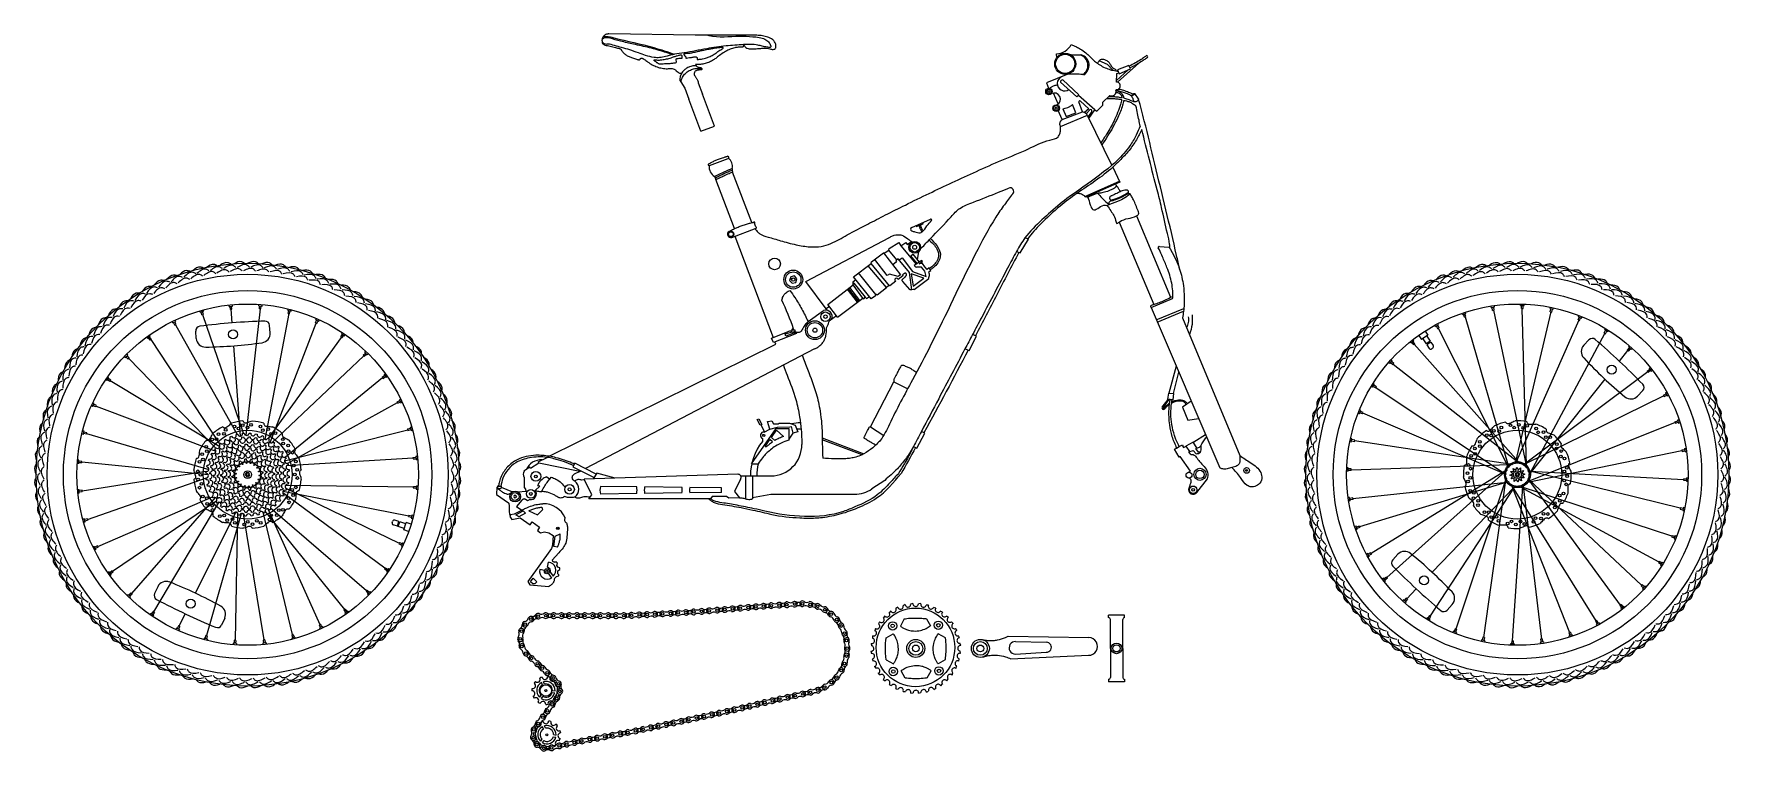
# Model space of a CAD drawing. Header units: millimetres. Extents: x -1429 to 1321, y -166 to 996.
import ezdxf

# ---------------------------------------------------------------- set-up
doc = ezdxf.new("R2010")
doc.units = ezdxf.units.MM
for name, color, linetype in [('ceco.net 419 bike seat', 7, 'Continuous'), ('ceco.net 419 bike wheels', 7, 'Continuous'), ('ceco.net 419 chain', 7, 'Continuous'), ('ceco.net 419 chainring', 7, 'Continuous'), ('ceco.net 419 frame', 7, 'Continuous')]:
    doc.layers.add(name, color=color, linetype=linetype)

msp = doc.modelspace()

# ---------------------------------------------------------------- linework, layer by layer
at = {"layer": 'ceco.net 419 bike seat'}
for p, q in [((-348.3, 838.4), (-367.6, 890.1)), ((-326.3, 846.4), (-345.7, 898.4)), ((-348.3, 838.4), (-326.3, 846.4))]:
    msp.add_line(p, q, dxfattribs=at)
for points in [[(-357.5, 994.1), (-497.2, 996)], [(-388.9, 955.3), (-388.3, 949.4)], [(-380.5, 918.2), (-374.4, 908.3), (-367.7, 890.4)], [(-352.6, 916.8), (-345.7, 898.4)]]:
    msp.add_lwpolyline(points, dxfattribs=at)
for points, knots in [([(-497.2, 996), (-497.8, 995.9), (-499.1, 995.8), (-501.4, 995.6), (-503.4, 994.1), (-505.1, 992.8), (-506.4, 991.2), (-507.4, 989.4), (-508.2, 987.2), (-508.5, 985.2), (-507.8, 983.4), (-506.9, 981.4), (-504.1, 980.1), (-502, 979.8), (-500.6, 979.6)], [0, 0, 0, 0, 1.850879, 3.938797, 6.807358, 8.909633, 10.403313, 12.804502, 15.325941, 17.226548, 18.679423, 21.119561, 23.374926, 27.55232, 27.55232, 27.55232, 27.55232]), ([(-394, 962.2), (-394.6, 962.4), (-398.9, 963.9), (-411.2, 968), (-431.6, 974), (-455.6, 978.8), (-477.1, 983.7), (-491.1, 987.9), (-499.3, 989.8), (-502.6, 990), (-505.1, 989.3), (-506.8, 988.3), (-507.7, 987.4), (-508.2, 987)], [0, 0, 0, 0, 1.942323, 13.593204, 38.825659, 65.594997, 87.266072, 104.988429, 109.289747, 112.449396, 114.829448, 116.835896, 118.525304, 118.525304, 118.525304, 118.525304]), ([(-506.2, 991.4), (-505.7, 991.5), (-503.9, 991.9), (-500.5, 992.1), (-495.2, 991.5), (-469.9, 984.5), (-434.1, 977.7), (-401.8, 966.8), (-390.7, 963.1)], [0, 0, 0, 0, 1.539133, 5.575355, 10.208257, 17.561724, 84.144084, 119.407444, 119.407444, 119.407444, 119.407444]), ([(-336.9, 994), (-336.3, 993.8), (-319.8, 989.5), (-294.8, 993.6), (-267.7, 991.7), (-254, 990.7), (-244.8, 988.4), (-238.5, 983.4), (-235.5, 979), (-234.8, 976.1), (-235, 975), (-235.5, 974.3), (-236.2, 973.8), (-237.1, 973.6), (-238.7, 974.1), (-242.6, 974.7), (-248.5, 976.1), (-257.4, 978.2), (-267.6, 979.2), (-284.8, 978.3), (-308.4, 976.6), (-340.7, 972.3), (-368, 965.7), (-386.9, 964.3), (-396.7, 961.3), (-404.9, 959.8), (-414.7, 956.9), (-425.7, 958), (-437.2, 960.6), (-450.1, 965.6), (-463, 969.9), (-475.9, 973.9), (-487.8, 976.6), (-495.7, 979.7), (-500.1, 979.6), (-500.6, 979.6)], [6.099771, 6.099771, 6.099771, 6.099771, 7.822769, 57.58382, 78.963746, 89.639663, 98.984618, 106.585847, 113.309965, 114.571221, 115.534295, 116.369539, 117.225741, 117.905083, 119.16835, 122.07394, 129.984728, 137.240291, 149.625431, 160.339619, 189.023922, 220.575548, 257.84914, 273.348755, 276.874774, 288.543315, 298.35269, 307.321164, 321.342276, 333.664822, 348.55827, 362.214282, 374.008245, 385.537693, 387.063943, 387.063943, 387.063943, 387.063943]), ([(-278.8, 978.6), (-278.6, 978.2), (-278.2, 977.2), (-277, 975.7), (-274.9, 973.7), (-271.8, 972), (-267.4, 971.4), (-261.6, 971.9), (-254.9, 972.1), (-248.4, 972.9), (-243.1, 973), (-238.7, 972.4), (-235.3, 971.5), (-232.3, 970.8), (-229.8, 970.7), (-227.6, 971.8), (-226.7, 973.9), (-226.4, 976.6), (-226.9, 980), (-228.6, 983.8), (-232.8, 988.2), (-240, 990.8), (-248.5, 993.2), (-260.5, 994.1), (-274.9, 993.7), (-294.5, 993.8), (-315.9, 993.9), (-337.8, 994), (-351.5, 994), (-357.5, 994.1)], [0, 0, 0, 0, 1.280244, 3.275258, 5.833405, 9.940136, 13.59078, 19.067569, 27.248294, 33.734937, 38.58484, 43.061564, 47.033341, 49.120146, 52.496873, 54.176011, 56.081198, 59.101933, 62.169516, 66.334682, 71.491548, 79.932267, 88.659633, 98.074253, 115.708304, 132.095504, 156.87092, 179.840333, 197.863338, 197.863338, 197.863338, 197.863338]), ([(-508.2, 984.6), (-508.2, 984.4), (-508.3, 983.9), (-508.3, 982.9), (-507.9, 981.4), (-507, 979.8), (-505.4, 978.5), (-502.9, 977.6), (-499.4, 977.1), (-493.8, 975.8), (-487.2, 974.2), (-481.8, 972.7), (-479, 971.9), (-478.3, 971.7), (-477.8, 971.3), (-477.4, 970.9), (-477.2, 970.4), (-477.2, 969.8), (-476.8, 969.3), (-476.3, 968.4), (-475.1, 967.1), (-473.8, 965.4), (-471.9, 963.7), (-469.9, 962.1), (-467.4, 960.6), (-463.7, 958.9), (-458.7, 956.9), (-453.9, 955.4), (-450.6, 954.6), (-449.4, 954.3), (-448.6, 954), (-447.7, 954.1), (-447.1, 954.4), (-446.6, 954.9), (-446.4, 955.5), (-445.9, 956.1), (-445.3, 956.5), (-444.4, 956.8), (-443.3, 956.5), (-442.3, 956), (-441.1, 955.4), (-439.4, 954.5), (-437, 953), (-433, 949.6), (-427.1, 945.7), (-419.1, 942.2), (-410.9, 940.2), (-402.7, 939.2), (-396.2, 940.3), (-390.9, 939.2), (-388.1, 936.2), (-385.1, 934.3), (-383.4, 932.4), (-382, 932.1), (-381.2, 932.1), (-380.6, 932.4), (-380, 932.3), (-379.6, 931.9), (-379.4, 931.4), (-379.6, 930.6), (-380.7, 929.4), (-381.6, 927), (-382.2, 924), (-382.4, 920.7), (-381.1, 919), (-380.5, 918.2)], [0, 0, 0, 0, 0.559909, 1.428575, 2.945844, 5.055232, 6.959177, 8.984817, 12.980601, 17.522072, 26.236992, 33.357004, 34.33872, 34.988651, 35.590664, 36.15072, 36.766259, 37.199736, 37.679396, 38.704757, 40.308325, 42.923031, 45.138645, 47.749139, 50.843545, 53.945301, 59.889816, 67.021217, 69.03331, 69.857509, 70.815583, 71.567681, 72.382087, 73.00586, 73.593642, 74.319688, 75.068047, 75.97062, 77.018882, 78.246638, 79.379041, 80.934252, 84.185173, 87.692225, 96.73425, 105.223428, 113.728145, 122.136648, 129.767561, 133.366641, 137.674986, 141.76032, 144.069528, 145.043481, 145.897305, 146.454489, 147.050422, 147.520492, 148.053196, 148.541918, 150.067309, 152.740435, 156.036123, 159.338363, 162.26147, 162.26147, 162.26147, 162.26147]), ([(-354.2, 954.7), (-354.1, 955.2), (-353.9, 956), (-354.2, 957.2), (-354.9, 958.2), (-355.9, 958.9), (-357.2, 959.1), (-358.8, 958.7), (-362, 958.3), (-366.2, 957.5), (-370.1, 957.3), (-372.1, 956.7), (-372.6, 956.9), (-372.7, 957.5), (-372.6, 958.2), (-372.8, 959), (-373.2, 959.7), (-373.8, 960.4), (-374.4, 960.8), (-375.2, 960.9), (-374.9, 961.5), (-375.1, 962), (-375.6, 962.3), (-376, 962.8), (-375.8, 963.5), (-375.3, 964.1), (-374.2, 963.9), (-371.7, 964), (-367.4, 964.2), (-361.2, 965.2), (-354.7, 966.9), (-347.1, 968.5), (-339.3, 970.1), (-330.6, 971.7), (-323.6, 972.8), (-318.1, 973.7), (-315.1, 973.9), (-313.1, 974.5), (-312.3, 973.9), (-312, 973.3), (-312.2, 972.6), (-313.1, 971.9), (-314.9, 971.1), (-317.5, 969.4), (-321.1, 966.8), (-325.6, 963.6), (-330.4, 960.9), (-335.5, 958.4), (-340.2, 956.7), (-345, 955.5), (-348.6, 955), (-351.1, 954.8), (-352.8, 954.6), (-353.9, 954.7), (-354.2, 954.7)], [0, 0, 0, 0, 1.372905, 2.566279, 3.696233, 4.919717, 5.922904, 7.724155, 9.675205, 15.501039, 20.674444, 21.260406, 21.654947, 22.048946, 23.08497, 23.808368, 24.435636, 25.506072, 26.326763, 26.85089, 27.287519, 27.858552, 28.339136, 28.903099, 29.728648, 30.257886, 31.082246, 32.707146, 37.944255, 43.991927, 51.641145, 57.918284, 67.216811, 75.585256, 84.419194, 88.604142, 92.091952, 93.676932, 94.360046, 95.000035, 95.64048, 96.341762, 98.28589, 101.862872, 105.526504, 111.406816, 118.456206, 122.181236, 128.405039, 133.362452, 137.150288, 139.044715, 141.126346, 142.214121, 142.214121, 142.214121, 142.214121]), ([(-280.2, 978.5), (-280, 978.4), (-279.5, 978.2), (-279.1, 977.5), (-278.9, 976.7), (-279, 975.9), (-279.4, 975.3), (-280, 974.8), (-280.8, 974.6), (-282.3, 974.7), (-284.6, 974.6), (-288.4, 974.3), (-294.1, 973.4), (-301, 971.4), (-308.5, 967.3), (-315.9, 962.8), (-322.2, 957.8), (-328, 953.3), (-334.2, 950), (-341.4, 947.7), (-348.1, 946.5), (-353.3, 946.4), (-356, 946.5), (-356.9, 946.5)], [0, 0, 0, 0, 0.6877, 1.591441, 2.287893, 3.119613, 3.895904, 4.612039, 5.223249, 6.424854, 8.898175, 12.374033, 17.856383, 26.01306, 33.985886, 43.363688, 51.980016, 57.982517, 65.287108, 72.989825, 80.624787, 85.660281, 88.509248, 88.509248, 88.509248, 88.509248]), ([(-421.6, 951.1), (-421.9, 951.3), (-422.5, 951.7), (-423.3, 952.2), (-423.8, 952.5), (-424.1, 952.9), (-424.1, 953.3), (-424, 953.8), (-423.5, 954.2), (-422.5, 954.1), (-419.9, 953.7), (-414.7, 953.5), (-407.5, 954.6), (-399.8, 956.1), (-393.2, 958.4), (-387.6, 960.4), (-383.7, 961.4), (-381, 962.4), (-379.2, 961.8), (-379.1, 959.9), (-378.8, 958.5), (-378.8, 957.3), (-378.8, 956.8), (-379.1, 956.3), (-380, 956.1), (-381.6, 956.2), (-384, 955.9), (-386.5, 955.6), (-388.1, 955.4), (-388.8, 955.3)], [0, 0, 0, 0, 1.134269, 2.127113, 2.555659, 3.007128, 3.459726, 3.942257, 4.490085, 5.217483, 6.682907, 12.688666, 20.558273, 28.425046, 36.163312, 41.428118, 46.402043, 48.283991, 49.765366, 51.328738, 53.445212, 54.208611, 54.673158, 55.162685, 55.558794, 57.316685, 59.976715, 62.874138, 64.869441, 64.869441, 64.869441, 64.869441]), ([(-421.6, 951.1), (-421, 950.7), (-420, 950), (-418.5, 949.1), (-417.3, 948.1), (-414.8, 947.2), (-410, 947.8), (-403.6, 947.8), (-396.8, 948.4), (-391.8, 948.9), (-389.1, 949.3), (-388.3, 949.4)], [0, 0, 0, 0, 2.227306, 3.769067, 5.181255, 6.873147, 11.459819, 19.462336, 26.130581, 31.951703, 34.378137, 34.378137, 34.378137, 34.378137]), ([(-380.5, 918.2), (-380.3, 919), (-379.9, 921), (-378.2, 925.3), (-374.7, 930.8), (-368.8, 935.9), (-361.9, 939.1), (-355.4, 940.2), (-350.3, 940), (-347.6, 939.4), (-346.5, 939.2)], [0, 0, 0, 0, 2.44463, 6.250244, 13.836171, 21.654146, 29.26307, 36.391187, 41.331451, 44.578487, 44.578487, 44.578487, 44.578487]), ([(-355.7, 944.4), (-357, 944.4), (-360.6, 944.4), (-366.3, 943), (-371.8, 940.2), (-376.3, 936.5), (-378.5, 933.5), (-379.7, 931.9)], [0, 0, 0, 0, 3.959613, 10.840528, 17.341815, 22.308142, 28.296176, 28.296176, 28.296176, 28.296176]), ([(-356.9, 946.5), (-356.8, 946.3), (-356.5, 945.7), (-356, 944.8), (-355.1, 943.7), (-353.8, 942.7), (-352.2, 942), (-350.7, 941.7), (-349.2, 941.8), (-348.1, 941.4), (-347.4, 940.8), (-346.9, 940.2), (-346.7, 939.7), (-346.5, 939.2), (-346.5, 938.6), (-346.8, 938.1), (-347.2, 937.7), (-347.9, 937.6), (-349.3, 937.7), (-351.2, 937.5), (-353.6, 937.1), (-355.7, 936.6), (-357.3, 935.4), (-358.4, 934), (-359.1, 932.3), (-359.1, 930.8), (-358.8, 929.5), (-358.3, 928.4), (-357.3, 927.2), (-356.2, 925.6), (-355, 923.9), (-353.9, 922.1), (-353, 920.5), (-352.7, 918.9), (-352.7, 917.9), (-352.7, 917.2), (-352.6, 916.9), (-352.6, 916.8)], [0, 0, 0, 0, 0.841302, 1.9258, 3.121709, 5.08245, 6.639315, 8.218659, 9.853766, 10.83578, 11.741878, 12.654276, 13.108213, 13.590161, 14.191288, 14.790485, 15.303644, 15.750377, 16.917751, 19.3905, 21.721761, 24.069458, 25.752423, 27.687217, 29.389007, 31.124425, 32.139498, 33.242372, 34.744394, 36.941968, 39.014952, 40.922402, 43.259083, 44.628129, 45.664323, 46.274237, 46.568122, 46.568122, 46.568122, 46.568122])]:
    msp.add_open_spline(points, degree=3, knots=knots, dxfattribs=at)
at = {"layer": 'ceco.net 419 bike wheels'}
for p, q in [((-1112.3, 554.3), (-1112.6, 556.6)), ((-1112.3, 554.3), (-1106.8, 554.8)), ((-1110.3, 549.5), (-1110.8, 554.4)), ((-1107.9, 549.7), (-1108.4, 554.7)), ((-1106.8, 554.8), (-1107.1, 557.1)), ((-1062.2, 550.2), (-1085.4, 345.4)), ((-1064.5, 555.3), (-1064.4, 557.6)), ((-1064.5, 555.3), (-1059, 554.9)), ((-1063.4, 550.3), (-1063, 555.2)), ((-1063.4, 550.3), (-1060.9, 550.1)), ((-1060.9, 550.1), (-1060.5, 555)), ((-1059, 554.9), (-1058.9, 557.2)), ((-1017.3, 548), (-1016.7, 550.3)), ((932.2, 552.6), (931.9, 554.9)), ((932.2, 552.6), (937.7, 553.4)), ((934.4, 547.9), (933.7, 552.8)), ((936.9, 548.3), (936.2, 553.2)), ((937.7, 553.4), (937.3, 555.7)), ((979.9, 555.8), (980, 558.2)), ((979.9, 555.8), (985.4, 555.7)), ((981.3, 550.9), (981.4, 555.8)), ((981.3, 550.9), (983.8, 550.8)), ((989.4, 296.4), (982.5, 550.8)), ((983.8, 550.8), (983.9, 555.7)), ((985.4, 555.7), (985.5, 558)), ((1027.5, 550.7), (1027.9, 553)), ((1027.5, 550.7), (1032.8, 549.6)), ((1027.9, 545.6), (1028.9, 550.4)), ((1030.4, 545.1), (1031.4, 549.9)), ((1032.8, 549.6), (1033.3, 551.9)), ((-1203.8, 527.6), (-1204.8, 529.7)), ((-1203.8, 527.6), (-1198.8, 530)), ((-1200.3, 523.8), (-1202.4, 528.3)), ((-1200.3, 523.8), (-1198, 524.9)), ((-1198, 524.9), (-1200.2, 529.3)), ((-1198.8, 530), (-1199.8, 532.1)), ((-1199.2, 524.3), (-1099.5, 346.9)), ((-1159.2, 544.9), (-1159.8, 547.2)), ((-1159.2, 544.9), (-1153.9, 546.4)), ((-1156.4, 540.6), (-1157.8, 545.3)), ((-1156.4, 540.6), (-1154, 541.3)), ((-1154, 541.3), (-1155.4, 546)), ((-1089.3, 348.8), (-1155.2, 540.9)), ((-1153.9, 546.4), (-1154.5, 548.7)), ((-1110.3, 549.5), (-1107.9, 549.7)), ((-1107.5, 527.6), (-1109.1, 549.6)), ((-1015.8, 542.6), (-1054.3, 338.7)), ((-1045.9, 511.5), (-1046.9, 523.6)), ((-1046, 333.7), (-971.5, 527.1)), ((-1017.3, 548), (-1011.9, 546.7)), ((-1017, 542.9), (-1015.8, 547.7)), ((-1017, 542.9), (-1014.6, 542.3)), ((-1014.6, 542.3), (-1013.4, 547.1)), ((-1011.9, 546.7), (-1011.4, 548.9)), ((-972.7, 527.6), (-970.6, 532.1)), ((-972.7, 527.6), (-970.4, 526.5)), ((-972, 532.7), (-971, 534.8)), ((-972, 532.7), (-967, 530.4)), ((-970.4, 526.5), (-968.4, 531)), ((-967, 530.4), (-966, 532.5)), ((842.1, 521.8), (841, 523.8)), ((842.1, 521.8), (846.9, 524.4)), ((845.8, 518.2), (843.4, 522.5)), ((847.9, 519.3), (845.6, 523.7)), ((846.9, 524.4), (845.8, 526.4)), ((885.8, 541.1), (885.1, 543.4)), ((885.8, 541.1), (891, 542.9)), ((888.8, 536.9), (887.2, 541.6)), ((888.8, 536.9), (891.1, 537.7)), ((891.1, 537.7), (889.6, 542.4)), ((890, 537.3), (959.7, 296.4)), ((891, 542.9), (890.3, 545.1)), ((934.4, 547.9), (936.9, 548.3)), ((935.7, 548.1), (988.7, 297.1)), ((972.3, 302.5), (1029.2, 545.4)), ((1074.1, 531.9), (972.7, 302.5)), ((1027.9, 545.6), (1030.4, 545.1)), ((1073, 532.3), (1074.8, 536.9)), ((1073, 532.3), (1075.3, 531.4)), ((1073.4, 537.5), (1074.3, 539.7)), ((1073.4, 537.5), (1078.5, 535.4)), ((1075.3, 531.4), (1077.1, 536)), ((1078.5, 535.4), (1079.4, 537.6)), ((-1244.6, 502.8), (-1246, 504.7)), ((-1244.6, 502.8), (-1240.2, 506)), ((-1240.5, 499.7), (-1243.4, 503.7)), ((-1240.2, 506), (-1241.5, 507.9)), ((-1238.5, 501.1), (-1241.4, 505.1)), ((-1240.5, 499.7), (-1238.5, 501.1)), ((-1239.5, 500.4), (-1127.8, 331.7)), ((-1165.6, 502.1), (-1166.5, 514.2)), ((-1048.8, 340.2), (-930.6, 504.1)), ((-931.6, 504.8), (-928.8, 508.8)), ((-931.6, 504.8), (-929.6, 503.4)), ((-930.1, 509.7), (-928.8, 511.6)), ((-930.1, 509.7), (-925.5, 506.6)), ((-929.6, 503.4), (-926.8, 507.4)), ((-925.5, 506.6), (-924.2, 508.5)), ((802.4, 495.1), (801, 497)), ((802.4, 495.1), (806.7, 498.5)), ((806.7, 492.2), (803.6, 496.1)), ((806.7, 498.5), (805.3, 500.4)), ((808.6, 493.7), (805.5, 497.6)), ((814.7, 507.4), (819.3, 500.5)), ((829.7, 507.5), (819.3, 500.5)), ((821.2, 501.8), (826.8, 493.4)), ((825.1, 514.4), (829.7, 507.5)), ((833.5, 497.9), (826.8, 493.4)), ((834.4, 496.6), (827.7, 492.1)), ((827.8, 506.3), (833.5, 497.9)), ((832.6, 497.3), (833.5, 496)), ((834.4, 496.6), (838.3, 490.8)), ((845.8, 518.2), (847.9, 519.3)), ((959.4, 296.1), (846.9, 518.7)), ((1116.1, 510.8), (995.4, 284.3)), ((1082.1, 491.3), (1090.4, 500.1)), ((1115, 511.4), (1117.6, 515.6)), ((1115, 511.4), (1117.1, 510.1)), ((1116.3, 516.4), (1117.5, 518.4)), ((1116.3, 516.4), (1121, 513.5)), ((1117.1, 510.1), (1119.7, 514.3)), ((1121, 513.5), (1122.2, 515.5)), ((-1280.6, 471.3), (-1282.3, 472.9)), ((-1280.6, 471.3), (-1276.7, 475.2)), ((-1276, 468.9), (-1279.5, 472.3)), ((-1276.7, 475.2), (-1278.4, 476.8)), ((-1274.3, 470.7), (-1277.8, 474.1)), ((-1276, 468.9), (-1274.3, 470.7)), ((-1134.3, 324.9), (-1275.1, 469.8)), ((-1094, 344.1), (-1104.8, 490.4)), ((-894.3, 474.3), (-1042.6, 333.5)), ((-895.2, 475.2), (-891.7, 478.7)), ((-895.2, 475.2), (-893.4, 473.5)), ((-893.4, 473.5), (-889.9, 477)), ((-892.8, 479.8), (-891.2, 481.4)), ((-892.8, 479.8), (-888.9, 475.9)), ((-888.9, 475.9), (-887.2, 477.6)), ((771.6, 466.1), (769.9, 467.6)), ((806.7, 492.2), (808.6, 493.7)), ((976.5, 302.5), (807.6, 493)), ((827.7, 494), (828.6, 492.7)), ((827.7, 492.1), (831.6, 486.3)), ((837.5, 486.6), (835.8, 485.5)), ((1140, 465.4), (1153.7, 482.7)), ((1152.8, 483.6), (1156.1, 487.2)), ((1152.8, 483.6), (1154.6, 481.9)), ((1154.6, 481.9), (1157.9, 485.6)), ((1154.9, 488.3), (1156.5, 490)), ((1154.9, 488.3), (1159, 484.6)), ((1159, 484.6), (1160.6, 486.3)), ((-864.4, 439.7), (-860.4, 442.6)), ((-862.9, 437.7), (-858.9, 440.6)), ((-861.3, 443.8), (-859.4, 445.2)), ((-861.3, 443.8), (-858.1, 439.4)), ((-858.1, 439.4), (-856.2, 440.7)), ((768, 462), (766.2, 463.5)), ((768, 462), (771.6, 466.1)), ((772.6, 459.8), (769, 463.1)), ((774.3, 461.7), (770.6, 465)), ((772.6, 459.8), (774.3, 461.7)), ((773.5, 460.8), (975.5, 302.6)), ((986.2, 299.1), (1185.9, 448.6)), ((1185.1, 449.6), (1189, 452.6)), ((1185.1, 449.6), (1186.7, 447.6)), ((1186.7, 447.6), (1190.5, 450.7)), ((1188.1, 453.8), (1189.9, 455.2)), ((1188.1, 453.8), (1191.5, 449.5)), ((1191.5, 449.5), (1193.3, 450.9)), ((-1310.5, 434), (-1312.4, 435.3)), ((-1310.5, 434), (-1307.4, 438.5)), ((-1305.6, 432.4), (-1309.6, 435.2)), ((-1307.4, 438.5), (-1309.3, 439.8)), ((-1304.2, 434.5), (-1308.3, 437.3)), ((-1305.6, 432.4), (-1304.2, 434.5)), ((-1127.6, 326.7), (-1304.9, 433.5)), ((-863.7, 438.7), (-1021.1, 309.8)), ((-864.4, 439.7), (-862.9, 437.7)), ((739.8, 423.4), (737.8, 424.6)), ((739.8, 423.4), (742.7, 428)), ((744.8, 422.1), (740.6, 424.6)), ((742.7, 428), (740.7, 429.3)), ((746.1, 424.2), (741.9, 426.8)), ((744.8, 422.1), (746.1, 424.2)), ((745.4, 423.1), (953.7, 283.4)), ((995.5, 283.4), (1116.7, 436.1)), ((1169.4, 409), (1177.7, 417.8)), ((1211.1, 410.4), (1215.4, 412.8)), ((1214.7, 414.1), (1216.8, 415.2)), ((1214.7, 414.1), (1217.3, 409.3)), ((-1333.5, 392.1), (-1335.6, 393)), ((-1333.5, 392.1), (-1331.2, 397.1)), ((-1331.2, 397.1), (-1333.4, 398)), ((-1328.4, 391.4), (-1332.9, 393.4)), ((-1327.4, 393.7), (-1331.8, 395.7)), ((-1328.4, 391.4), (-1327.4, 393.7)), ((-1327.9, 392.5), (-1134.1, 319.4)), ((-1017.5, 300.1), (-839.7, 398.3)), ((-840.3, 399.5), (-835.8, 401.6)), ((-840.3, 399.5), (-839.2, 397.2)), ((-839.2, 397.2), (-834.7, 399.4)), ((-836.5, 403), (-834.4, 404)), ((-836.5, 403), (-834.1, 398)), ((-834.1, 398), (-832, 399)), ((720.8, 385.5), (718.6, 386.4)), ((718.7, 380.4), (720.8, 385.5)), ((1211.7, 409.3), (986.6, 298.8)), ((1211.1, 410.4), (1212.3, 408.3)), ((1212.3, 408.3), (1216.6, 410.6)), ((1217.3, 409.3), (1219.4, 410.4)), ((-819.1, 358.4), (-816.9, 359)), ((-819.1, 358.4), (-817.6, 353.1)), ((718.7, 380.4), (716.5, 381.3)), ((723.9, 380), (719.3, 381.8)), ((724.8, 382.3), (720.2, 384.1)), ((723.9, 380), (724.8, 382.3)), ((953.7, 283), (724.3, 381.2)), ((1230.3, 366.2), (992.3, 270.4)), ((1229.9, 367.4), (1234.6, 369)), ((1229.9, 367.4), (1230.7, 365.1)), ((1230.7, 365.1), (1235.3, 366.6)), ((1234.1, 370.4), (1236.3, 371.1)), ((1234.1, 370.4), (1235.8, 365.2)), ((1235.8, 365.2), (1238, 365.9)), ((-1348.9, 346.8), (-1351.1, 347.4)), ((-1347.5, 352.1), (-1349.8, 352.7)), ((-1348.9, 346.8), (-1347.5, 352.1)), ((-1343.7, 347), (-1348.5, 348.3)), ((-1343.1, 349.4), (-1347.9, 350.7)), ((-1343.7, 347), (-1343.1, 349.4)), ((-1343.4, 348.2), (-1145.5, 289.7)), ((-1128.5, 331), (-1126.5, 332.8)), ((-1118.7, 331.3), (-1120.9, 329.7)), ((-1120.2, 337.6), (-1118, 339.1)), ((-1109.5, 336.9), (-1112, 335.6)), ((-1110.9, 342.8), (-1108.5, 343.9)), ((-1104.8, 332.5), (-1107.4, 331.2)), ((-1102.1, 339.9), (-1099.5, 340.7)), ((-1101, 346.6), (-1098.5, 347.2)), ((-1094.4, 335.9), (-1097.2, 335.2)), ((-1091.7, 342.5), (-1089, 342.8)), ((-1090.6, 348.7), (-1088, 348.9)), ((-1083.6, 337.1), (-1086.5, 337)), ((-1086.4, 331), (-1083.3, 331.2)), ((-1081, 343.1), (-1078.3, 343)), ((-1080, 349.1), (-1077.4, 349)), ((-1072.7, 336.3), (-1075.6, 336.7)), ((-1075.4, 330.7), (-1072.3, 330.1)), ((-1070.4, 342), (-1067.7, 341.4)), ((-1069.5, 347.9), (-1067, 347.4)), ((-1062.3, 333.4), (-1065, 334.4)), ((-1060.1, 338.9), (-1057.5, 337.9)), ((-1059.3, 345.1), (-1056.9, 344.1)), ((-1052.6, 328.4), (-1055.1, 329.9)), ((-1050.4, 334.2), (-1048.1, 332.7)), ((-1049.7, 340.7), (-1047.4, 339.4)), ((-1040.8, 334.8), (-1038.8, 333.2)), ((-1022.7, 303.9), (-823.1, 354.4)), ((-823.5, 355.6), (-818.7, 356.9)), ((-823.5, 355.6), (-822.8, 353.2)), ((-822.8, 353.2), (-818.1, 354.6)), ((-817.6, 353.1), (-815.4, 353.7)), ((705.5, 334.5), (703.2, 335)), ((706.6, 339.9), (704.3, 340.4)), ((705.5, 334.5), (706.6, 339.9)), ((710.6, 335), (705.8, 336)), ((711.1, 337.4), (706.3, 338.4)), ((710.6, 335), (711.1, 337.4)), ((962.6, 298.8), (710.8, 336.2)), ((-1355.7, 305), (-1358, 305.2)), ((-1356.1, 299.5), (-1355.7, 305)), ((-1350.9, 303.1), (-1355.8, 303.5)), ((-1351.1, 300.7), (-1350.9, 303.1)), ((-1145.9, 304.8), (-1144.9, 307.2)), ((-1141.5, 314.4), (-1140.2, 316.7)), ((-1138.7, 306.5), (-1139.8, 304)), ((-1135.6, 323.2), (-1134, 325.3)), ((-1133.5, 315.9), (-1135, 313.6)), ((-1129.3, 311.5), (-1130.8, 309)), ((-1126.8, 324.3), (-1128.7, 322.3)), ((-1122.5, 320.1), (-1124.5, 317.9)), ((-1121.7, 311.8), (-1123.5, 309.3)), ((-1114.3, 327.1), (-1116.6, 325.4)), ((-1116.6, 308.6), (-1115, 310.6)), ((-1114, 319.8), (-1116.4, 317.7)), ((-1111.1, 305.9), (-1109.2, 307.9)), ((-1107.1, 317.5), (-1109.1, 316)), ((-1104.7, 325.9), (-1107.5, 324.4)), ((-1104.8, 303.8), (-1103.4, 305.1)), ((-1103.1, 313), (-1100.7, 314.4)), ((-1097.8, 322.4), (-1100.1, 321.4)), ((-1097.3, 328.9), (-1094.3, 329.7)), ((-1096.9, 309.7), (-1095.2, 310.5)), ((-1096.3, 303.1), (-1094.6, 304.1)), ((-1093.4, 317.5), (-1090.7, 318.2)), ((-1087.6, 324.9), (-1090.1, 324.5)), ((-1087.5, 312.7), (-1085.6, 313)), ((-1085, 307), (-1087, 306.7)), ((-1082.8, 319.2), (-1080.1, 319.1)), ((-1077.1, 324.8), (-1079.6, 325.1)), ((-1077.6, 312.8), (-1075.8, 312.4)), ((-1075.1, 306.1), (-1077.1, 306.6)), ((-1072.2, 317.7), (-1069.6, 316.9)), ((-1066.9, 322.3), (-1069.3, 323.1)), ((-1068.2, 309.8), (-1066.6, 308.9)), ((-1066.3, 301.4), (-1067.9, 302.6)), ((-1064.6, 327.8), (-1061.7, 326.6)), ((-1062.5, 313.4), (-1060.2, 311.9)), ((-1060.2, 304), (-1058.9, 302.6)), ((-1057.6, 317.4), (-1059.8, 318.8)), ((-1054.8, 322.7), (-1052.3, 320.9)), ((-1054.3, 306.5), (-1052.6, 304.4)), ((-1049.8, 310.4), (-1051.5, 312.3)), ((-1046.3, 315.5), (-1044.3, 313.2)), ((-1044, 321.7), (-1046.2, 323.7)), ((-1043.9, 301.8), (-1045.1, 304)), ((-1041.8, 327.8), (-1039.8, 326)), ((-1039.7, 306.7), (-1038.2, 303.9)), ((-1036.9, 313.4), (-1038.6, 315.8)), ((-1034.4, 320.1), (-1032.7, 317.9)), ((-1033, 327.7), (-1031.3, 325.7)), ((-1031.6, 303.9), (-1032.8, 306.6)), ((-1028.5, 311.2), (-1027.2, 308.7)), ((-1026.4, 319.4), (-1025, 317.2)), ((-1021.2, 310.1), (-1020.2, 307.7)), ((-814.4, 308.3), (-1019.5, 295.7)), ((-814.6, 309.5), (-809.7, 310)), ((-814.6, 309.5), (-814.3, 307.1)), ((-814.3, 307.1), (-809.4, 307.5)), ((-809.8, 311.5), (-807.5, 311.7)), ((-809.8, 311.5), (-809.3, 306)), ((-809.3, 306), (-806.9, 306.3)), ((991.7, 269.6), (1241.1, 320.5)), ((1240.9, 321.8), (1245.8, 322.5)), ((1240.9, 321.8), (1241.3, 319.3)), ((1241.3, 319.3), (1246.1, 320)), ((1245.6, 324), (1247.9, 324.3)), ((1245.6, 324), (1246.4, 318.5)), ((1246.4, 318.5), (1248.7, 318.9)), ((-1356.1, 299.5), (-1358.5, 299.7)), ((-1351.1, 300.7), (-1356, 301)), ((-1146.1, 281.1), (-1351, 301.9)), ((-1149.8, 286.5), (-1350.4, 255)), ((-1341.7, 208.8), (-1147.4, 276.9)), ((-1149.9, 284), (-1149.8, 286.6)), ((-1149.5, 273.4), (-1149.7, 276)), ((-1148.7, 294.6), (-1148.2, 297.1)), ((-1143.8, 285.8), (-1144, 283)), ((-1143.6, 275.1), (-1143.3, 272.3)), ((-1142.2, 296.4), (-1142.8, 293.7)), ((-1138, 280.5), (-1137.8, 277.6)), ((-1137.1, 291.3), (-1137.6, 288.4)), ((-1134.2, 301.8), (-1135.2, 299.1)), ((-1132, 280.7), (-1131.8, 277.6)), ((-1130.9, 291.8), (-1131.5, 288.7)), ((-1127.4, 302.3), (-1128.7, 299.4)), ((-1125.9, 279.2), (-1126, 281.7)), ((-1125.2, 289.6), (-1124.7, 292.1)), ((-1122.1, 299.7), (-1121, 301.9)), ((-1119.5, 275.9), (-1119.9, 278.6)), ((-1119.6, 286.6), (-1119.2, 289.3)), ((-1116.7, 296.9), (-1115.5, 299.3)), ((-1113.6, 276.6), (-1113.8, 278.5)), ((-1113.6, 286.4), (-1113.3, 288.3)), ((-1110.6, 295.8), (-1109.7, 297.5)), ((-1107.6, 277), (-1107.8, 279)), ((-1107.4, 287), (-1106.9, 289)), ((-1103.5, 296.1), (-1102.2, 297.8)), ((-1060, 293.7), (-1061, 295.5)), ((-1057.5, 276.3), (-1058, 274.3)), ((-1054.4, 296.1), (-1053.6, 294.3)), ((-1051.3, 276.8), (-1051.6, 274.9)), ((-1051.3, 286.7), (-1051.1, 284.8)), ((-1048.5, 297.6), (-1047.4, 295.1)), ((-1045.2, 276.7), (-1045.7, 274)), ((-1045.3, 287.3), (-1045, 284.6)), ((-1040.2, 292), (-1040.8, 294.4)), ((-1039, 284.1), (-1038.9, 281.5)), ((-1035.2, 296.5), (-1034.3, 293.5)), ((-1033.1, 285.6), (-1032.9, 282.5)), ((-1028.9, 296.4), (-1028.2, 293.6)), ((-1026.9, 282.8), (-1027.1, 285.7)), ((-1024.1, 301.3), (-1023.3, 298.7)), ((-1021.6, 290.9), (-1021.3, 288.2)), ((-1020.9, 280.2), (-1021, 277.5)), ((-1017.5, 300.2), (-1016.8, 297.7)), ((-1015.4, 289.8), (-1015.1, 287.2)), ((-1014.9, 279.2), (-1015.1, 276.6)), ((700.4, 287), (698, 287)), ((700.5, 292.5), (698.2, 292.5)), ((700.4, 287), (700.5, 292.5)), ((705.3, 288.3), (700.4, 288.5)), ((705.4, 290.8), (700.5, 291)), ((705.3, 288.3), (705.4, 290.8)), ((705.4, 289.6), (961.8, 298.3)), ((954.3, 287.1), (737.5, 153.9)), ((763.2, 114.7), (954.1, 286.2)), ((962.4, 280.7), (967, 283.1)), ((967.3, 279.1), (962.4, 280.7)), ((967, 283.1), (963.6, 286.9)), ((963.6, 286.9), (968.7, 286.7)), ((964.5, 274.8), (967.3, 279.1)), ((969.5, 275.8), (964.5, 274.8)), ((968.7, 286.7), (967.7, 291.7)), ((967.7, 291.7), (972, 288.9)), ((969.3, 270.7), (969.5, 275.8)), ((972, 288.9), (973.7, 293.8)), ((973.7, 293.8), (976, 289.2)), ((976, 289.2), (979.9, 292.6)), ((979.9, 292.6), (979.6, 287.5)), ((979.6, 287.5), (984.7, 288.5)), ((980.4, 276.6), (981.4, 271.5)), ((985.5, 276.3), (980.4, 276.6)), ((984.7, 288.5), (981.9, 284.2)), ((981.9, 284.2), (986.7, 282.5)), ((986.7, 282.5), (982.2, 280.2)), ((982.2, 280.2), (985.5, 276.3)), ((994.7, 287.5), (1243.8, 273.7)), ((1238.3, 227.1), (994.8, 287.1)), ((1248.8, 276.3), (1248.6, 270.8)), ((1248.8, 276.3), (1251.1, 276.2)), ((-1355.6, 257.2), (-1358, 257)), ((-1355.1, 251.7), (-1357.4, 251.5)), ((-1355.1, 251.7), (-1355.6, 257.2)), ((-1350.6, 256.2), (-1355.5, 255.7)), ((-1350.3, 253.7), (-1355.2, 253.2)), ((-1350.3, 253.7), (-1350.6, 256.2)), ((-1147.4, 263.1), (-1148, 265.6)), ((-1143.7, 253.1), (-1144.7, 255.5)), ((-1141.6, 264.5), (-1140.7, 261.9)), ((-1137.7, 254.5), (-1136.4, 252.1)), ((-1136.7, 269.7), (-1136, 266.8)), ((-1133.3, 259.3), (-1132.1, 256.7)), ((-1130.5, 269.7), (-1129.7, 266.7)), ((-1128, 249.8), (-1126.2, 247.5)), ((-1126.7, 259.3), (-1125.2, 256.6)), ((-1124.7, 271.3), (-1124.1, 268.8)), ((-1121, 261.5), (-1119.8, 259.3)), ((-1118.5, 247.7), (-1120.6, 250.1)), ((-1116.4, 265.7), (-1117.5, 268.2)), ((-1115.1, 252.8), (-1113.3, 251)), ((-1110.6, 256.8), (-1112.3, 258.9)), ((-1110.5, 267.2), (-1111.3, 268.9)), ((-1104.6, 259.2), (-1106, 260.6)), ((-1104.9, 269.5), (-1103.9, 267.8)), ((-1102.4, 249.8), (-1104.7, 251.4)), ((-1098.6, 261.8), (-1096.9, 260.6)), ((-1096.6, 253.5), (-1098.3, 254.4)), ((-1089.8, 257.2), (-1087.8, 256.7)), ((-1089.1, 250.8), (-1087.2, 250.5)), ((-1079.8, 256.2), (-1077.8, 256.5)), ((-1079.3, 250.2), (-1077.4, 250.5)), ((-1068.6, 260.2), (-1070.3, 259.1)), ((-1069.7, 252.8), (-1068, 253.6)), ((-1061.8, 250.3), (-1064.2, 248.8)), ((-1061.4, 267.1), (-1062.6, 265.5)), ((-1060, 259.4), (-1061.4, 258.1)), ((-1053.8, 257.3), (-1055.7, 255.3)), ((-1054.3, 267.4), (-1055.2, 265.7)), ((-1048.3, 254.6), (-1049.9, 252.7)), ((-1048.1, 266.4), (-1049.3, 263.9)), ((-1042.8, 263.6), (-1043.9, 261.3)), ((-1041.3, 254), (-1043.2, 251.4)), ((-1039.6, 273.6), (-1040.2, 271.1)), ((-1036.2, 263.8), (-1037.4, 260.9)), ((-1035.6, 251.7), (-1034.1, 254.2)), ((-1033.4, 274.5), (-1034, 271.5)), ((-1029.9, 249.6), (-1031.4, 247.3)), ((-1030.7, 261.4), (-1029.7, 264.2)), ((-1027.8, 271.9), (-1027.3, 274.8)), ((-1025.1, 259.2), (-1026.2, 256.7)), ((-860, 129.8), (-1025.5, 252.2)), ((-1024.8, 254.8), (-821.5, 215)), ((-1023.4, 248.8), (-1024.7, 246.6)), ((-1022.1, 269.5), (-1022.7, 266.9)), ((-813.9, 261.3), (-1021.4, 263.8)), ((-1020.6, 259.5), (-837, 170.7)), ((-1019, 258.5), (-1019.9, 256)), ((-1016.2, 268.7), (-1016.7, 266.1)), ((-813.8, 262.6), (-814, 260.1)), ((-814, 260.1), (-809.1, 259.7)), ((-813.8, 262.6), (-808.9, 262.2)), ((-808.8, 263.7), (-809.2, 258.2)), ((-809.2, 258.2), (-806.8, 258)), ((-808.8, 263.7), (-806.4, 263.5)), ((708.1, 242.7), (957.4, 269.6)), ((957.7, 269.2), (718.9, 197)), ((969.6, 261.3), (833.1, 52.5)), ((836.6, 123.3), (969.2, 261.4)), ((955.6, 272.8), (875, 31.4)), ((920, 17.9), (956, 272)), ((965.7, 262.7), (1059.2, 25.9)), ((1102.3, 44.5), (966.5, 262.3)), ((966.6, 12.4), (983.5, 262.6)), ((973.1, 274), (969.3, 270.7)), ((975.5, 269.5), (973.1, 274)), ((977.1, 274.3), (975.5, 269.5)), ((981.4, 271.5), (977.1, 274.3)), ((980, 261.4), (1203.7, 140.1)), ((1224.8, 182.1), (980.9, 261.6)), ((983.9, 262.8), (1013.5, 15.1)), ((1141.5, 70.3), (993.6, 272.8)), ((993.8, 273.2), (1175.7, 102.5)), ((1243.8, 274.9), (1243.8, 272.4)), ((1243.8, 274.9), (1248.8, 274.8)), ((1243.8, 272.4), (1248.7, 272.3)), ((1248.6, 270.8), (1251, 270.7)), ((-1325.2, 164.9), (-1139.6, 245.7)), ((-1132.4, 239.3), (-1301.2, 124.5)), ((-1135, 244.5), (-1270.6, 88.9)), ((-1234.3, 59.2), (-1128.9, 236.7)), ((-1166.9, 89.3), (-1101.4, 220.9)), ((-1138.5, 243.9), (-1139.9, 246.1)), ((-1131.9, 235.6), (-1133.6, 237.5)), ((-1132.2, 245.4), (-1130.5, 243.2)), ((-1124.1, 228.4), (-1126.1, 230.1)), ((-1123.1, 235.4), (-1125.1, 237.3)), ((-1120.9, 241.5), (-1118.7, 239.6)), ((-1115.2, 222.6), (-1117.5, 223.9)), ((-1114.4, 229.1), (-1116.7, 230.5)), ((-1110.1, 240.5), (-1112.6, 242.4)), ((-1112.3, 234.8), (-1109.8, 233.3)), ((-1104.8, 224.3), (-1107.4, 225.4)), ((-1107.2, 245.8), (-1105.1, 244.5)), ((-1100.3, 235.4), (-1103.1, 236.6)), ((-1102.6, 229.9), (-1099.9, 228.9)), ((-1097.9, 240.9), (-1095.6, 240.1)), ((-1094.5, 221.3), (-1097.2, 221.9)), ((-1092.7, 245.5), (-1095.2, 246.3)), ((-1089.5, 232.6), (-1092.6, 233.1)), ((-1092.1, 226.9), (-1089.3, 226.5)), ((-1085.2, 238.2), (-1087.8, 238.4)), ((-1083.9, 220.1), (-1086.6, 220.2)), ((-1082.1, 244.1), (-1084.8, 244.2)), ((-1078.4, 232.3), (-1081.6, 232.1)), ((-1081.3, 226.1), (-1078.4, 226.2)), ((-1077.3, 238.4), (-1074.8, 238.8)), ((-1073.2, 220.8), (-1075.9, 220.4)), ((-1071.5, 245.7), (-1074.1, 245)), ((-1067.5, 234.4), (-1070.5, 233.3)), ((-1070.5, 227.4), (-1067.6, 228.1)), ((-1064.7, 241.9), (-1067.1, 240.9)), ((-1062.7, 223.3), (-1065.4, 222.5)), ((-1057.4, 238.9), (-1060.2, 237.4)), ((-1060.1, 230.8), (-1057.5, 232)), ((-1055.7, 247.2), (-1057.8, 245.8)), ((-1009.6, 22.3), (-1057.4, 220.9)), ((-1053.9, 220.4), (-1056.3, 219.3)), ((-1052.9, 227.6), (-1055.4, 226.4)), ((-1054.3, 222.6), (-925.3, 62.9)), ((-1048.5, 245.5), (-1050.9, 243.5)), ((-1050.6, 236.1), (-1048.3, 237.8)), ((-1049.9, 226.2), (-965.7, 38.9)), ((-1044.7, 225.6), (-1046.9, 224.2)), ((-1044, 233.6), (-1046.2, 231.9)), ((-889.7, 93.5), (-1045.4, 227.3)), ((-1042.4, 243.2), (-1040.4, 245.3)), ((-1036.4, 232.2), (-1038.4, 230.5)), ((-1036.2, 241), (-1038.1, 239)), ((-1029.2, 240), (-1030.9, 238)), ((702.8, 244.7), (700.5, 244.4)), ((703.6, 239.3), (701.3, 238.9)), ((703.6, 239.3), (702.8, 244.7)), ((707.9, 243.9), (703, 243.2)), ((708.3, 241.5), (703.4, 240.8)), ((708.3, 241.5), (707.9, 243.9)), ((1238.6, 228.3), (1238.1, 225.8)), ((1238.1, 225.8), (1242.9, 224.8)), ((1238.6, 228.3), (1243.4, 227.3)), ((1243.7, 228.7), (1242.6, 223.4)), ((1242.6, 223.4), (1244.9, 222.9)), ((1243.7, 228.7), (1246, 228.3)), ((-1347.2, 210.1), (-1349.5, 209.5)), ((-1345.7, 204.8), (-1348, 204.2)), ((-1345.7, 204.8), (-1347.2, 210.1)), ((-1342.1, 210), (-1346.8, 208.7)), ((-1341.4, 207.6), (-1346.2, 206.3)), ((-1341.4, 207.6), (-1342.1, 210)), ((-1093.1, 218.3), (-1149, 20.7)), ((-1105.6, 218.2), (-1108, 219.1)), ((-1098.9, 219.6), (-1102.7, 13.1)), ((-1095.4, 215.3), (-1097.9, 215.9)), ((-1055.8, 13.6), (-1089.3, 218.1)), ((-1084.8, 214.1), (-1087.5, 214.3)), ((-1074.3, 214.6), (-1076.9, 214.3)), ((-1063.9, 216.7), (-1066.4, 216)), ((-848.4, 203.9), (-847.8, 205.8)), ((-839.8, 198), (-846.5, 200.2)), ((-837.3, 205.6), (-844, 207.8)), ((-839.8, 198), (-837.3, 205.6)), ((-838, 198.4), (-839.5, 198.9)), ((-838.3, 197.5), (-835.8, 205.1)), ((-828.7, 194.3), (-838.3, 197.5)), ((-836.1, 204.1), (-837.6, 204.6)), ((-826.2, 202), (-835.8, 205.1)), ((-829.4, 192.2), (-825.5, 204.1)), ((-817.7, 201.5), (-825.5, 204.1)), ((-821.2, 216.2), (-821.8, 213.8)), ((-821.8, 213.8), (-817, 212.6)), ((-821.2, 216.2), (-816.4, 215)), ((-816, 216.5), (-817.4, 211.1)), ((-817.4, 211.1), (-815.1, 210.5)), ((-816, 216.5), (-813.8, 215.9)), ((713.3, 198.1), (711.1, 197.3)), ((715.1, 192.9), (712.8, 192.1)), ((715.1, 192.9), (713.3, 198.1)), ((718.5, 198.2), (713.8, 196.6)), ((719.3, 195.8), (714.6, 194.3)), ((719.3, 195.8), (718.5, 198.2)), ((-1330.8, 165.3), (-1332.9, 164.2)), ((-1328.4, 160.3), (-1330.8, 165.3)), ((-1325.7, 166), (-1330.1, 163.9)), ((-1324.6, 163.8), (-1325.7, 166)), ((-836.5, 171.8), (-837.5, 169.6)), ((-837.5, 169.6), (-833, 167.6)), ((-836.5, 171.8), (-832, 169.8)), ((-831.4, 171.2), (-833.7, 166.2)), ((-833.7, 166.2), (-831.5, 165.2)), ((-831.4, 171.2), (-829.2, 170.2)), ((-821.6, 189.7), (-829.4, 192.2)), ((1225.3, 183.2), (1224.4, 180.9)), ((1224.4, 180.9), (1229, 179.1)), ((1225.3, 183.2), (1229.9, 181.4)), ((1230.4, 182.8), (1228.4, 177.7)), ((1228.4, 177.7), (1230.6, 176.8)), ((1230.4, 182.8), (1232.6, 182)), ((-1328.4, 160.3), (-1330.5, 159.3)), ((-1324.6, 163.8), (-1329.1, 161.7)), ((731.8, 154), (729.8, 152.9)), ((734.4, 149.1), (731.8, 154)), ((734.4, 149.1), (732.4, 148)), ((736.9, 155), (732.5, 152.7)), ((738.1, 152.8), (733.7, 150.5)), ((738.1, 152.8), (736.9, 155)), ((780.9, 152.5), (772.7, 143.5)), ((1204.4, 141.2), (1203.1, 139.1)), ((1203.1, 139.1), (1207.3, 136.5)), ((1204.4, 141.2), (1208.6, 138.6)), ((1209.4, 139.9), (1206.5, 135.2)), ((1209.4, 139.9), (1211.4, 138.7)), ((-1306.8, 123.9), (-1308.7, 122.5)), ((-1303.6, 119.4), (-1306.8, 123.9)), ((-1301.9, 125.5), (-1305.9, 122.7)), ((-1303.6, 119.4), (-1305.5, 118.1)), ((-1300.5, 123.5), (-1304.5, 120.7)), ((-1300.5, 123.5), (-1301.9, 125.5)), ((-859.3, 130.8), (-860.7, 128.8)), ((-860.7, 128.8), (-856.6, 126)), ((-859.3, 130.8), (-855.2, 128)), ((-854.4, 129.3), (-857.5, 124.7)), ((-857.5, 124.7), (-855.5, 123.4)), ((-854.4, 129.3), (-852.4, 127.9)), ((757.7, 113.8), (755.8, 112.3)), ((761.1, 109.5), (757.7, 113.8)), ((762.5, 115.6), (758.6, 112.6)), ((764, 113.7), (760.1, 110.6)), ((764, 113.7), (762.5, 115.6)), ((1206.5, 135.2), (1208.5, 134)), ((-1276, 87.3), (-1277.7, 85.6)), ((-1272.1, 83.5), (-1276, 87.3)), ((-1271.5, 89.8), (-1274.9, 86.3)), ((-1272.1, 83.5), (-1273.7, 81.8)), ((-1269.7, 88.1), (-1273.2, 84.5)), ((-1269.7, 88.1), (-1271.5, 89.8)), ((-1228.1, 100), (-1233.2, 89.1)), ((-888.9, 94.3), (-890.6, 92.6)), ((-890.6, 92.6), (-887.1, 89.1)), ((-888.9, 94.3), (-885.4, 90.9)), ((-884.3, 92), (-888.1, 88)), ((-888.1, 88), (-886.5, 86.4)), ((-884.3, 92), (-882.6, 90.3)), ((761.1, 109.5), (759.2, 108)), ((795.4, 80.5), (810.7, 96.4)), ((1176.5, 103.4), (1174.9, 101.6)), ((1174.9, 101.6), (1178.6, 98.3)), ((1176.5, 103.4), (1180.2, 100.1)), ((1181.2, 101.3), (1177.5, 97.2)), ((1177.5, 97.2), (1179.3, 95.6)), ((1181.2, 101.3), (1183, 99.7)), ((-1239.3, 56.7), (-1240.7, 54.7)), ((-1234.8, 53.6), (-1239.3, 56.7)), ((-1235.3, 59.9), (-1238.1, 55.8)), ((-1233.3, 58.5), (-1236, 54.4)), ((-1233.3, 58.5), (-1235.3, 59.9)), ((-1193.4, 36.2), (-1183.5, 56)), ((-924.3, 63.6), (-926.4, 62.1)), ((-926.4, 62.1), (-923.5, 58.1)), ((-920.2, 60.5), (-924.7, 57.2)), ((-924.7, 57.2), (-923.3, 55.3)), ((-924.3, 63.6), (-921.5, 59.6)), ((-920.2, 60.5), (-918.9, 58.6)), ((790.1, 78.7), (788.6, 76.9)), ((794.2, 75), (790.1, 78.7)), ((794.5, 81.3), (791.2, 77.6)), ((794.2, 75), (792.7, 73.2)), ((796.4, 79.7), (793.1, 76)), ((796.4, 79.7), (794.5, 81.3)), ((869, 71), (860.8, 62.1)), ((1142.5, 71.1), (1140.6, 69.5)), ((1140.6, 69.5), (1143.6, 65.7)), ((1146.8, 68.1), (1142.4, 64.7)), ((1142.4, 64.7), (1143.9, 62.9)), ((1142.5, 71.1), (1145.6, 67.2)), ((1146.8, 68.1), (1148.2, 66.3)), ((-1234.8, 53.6), (-1236.1, 51.6)), ((-1197.9, 32.8), (-1198.9, 30.7)), ((-1192.9, 30.6), (-1197.9, 32.8)), ((-1194.5, 36.7), (-1196.5, 32.2)), ((-1192.2, 35.7), (-1194.5, 36.7)), ((-1192.2, 35.7), (-1194.3, 31.2)), ((-1192.9, 30.6), (-1193.8, 28.4)), ((-1119.5, 48.9), (-1124.7, 37.9)), ((-964.6, 39.4), (-966.8, 38.4)), ((-966.8, 38.4), (-964.7, 33.9)), ((-961.1, 35.7), (-966.1, 33.3)), ((-966.1, 33.3), (-965.1, 31.2)), ((-964.6, 39.4), (-962.5, 35)), ((-961.1, 35.7), (-960.1, 33.5)), ((828.2, 49.7), (826.9, 47.7)), ((832.8, 46.8), (828.2, 49.7)), ((832, 53.1), (829.5, 48.9)), ((834.1, 51.8), (831.6, 47.6)), ((832.8, 46.8), (831.6, 44.8)), ((834.1, 51.8), (832, 53.1)), ((870.7, 27.8), (869.8, 25.6)), ((875.8, 25.8), (870.7, 27.8)), ((873.9, 31.8), (872.1, 27.2)), ((876.2, 30.9), (873.9, 31.8)), ((876.2, 30.9), (874.4, 26.3)), ((1103.4, 45.1), (1101.2, 43.9)), ((1101.2, 43.9), (1103.6, 39.6)), ((1107.1, 41.5), (1102.2, 38.9)), ((1102.2, 38.9), (1103.3, 36.8)), ((1103.4, 45.1), (1105.7, 40.8)), ((1107.1, 41.5), (1108.2, 39.4)), ((-1152.9, 16.6), (-1153.5, 14.3)), ((-1147.6, 15.2), (-1152.9, 16.6)), ((-1150.2, 21), (-1151.5, 16.2)), ((-1147.8, 20.4), (-1150.2, 21)), ((-1147.8, 20.4), (-1149.1, 15.6)), ((-1147.6, 15.2), (-1148.2, 12.9)), ((-1105.8, 8.4), (-1106, 6)), ((-1100.3, 7.9), (-1105.8, 8.4)), ((-1104, 13.2), (-1104.3, 8.2)), ((-1101.5, 13), (-1104, 13.2)), ((-1101.5, 13), (-1101.9, 8.1)), ((-1100.3, 7.9), (-1100.5, 5.6)), ((-1052.6, 9), (-1058, 8.4)), ((-1058, 8.4), (-1057.8, 6.1)), ((-1054.5, 13.7), (-1057, 13.5)), ((-1057, 13.5), (-1056.5, 8.6)), ((-1054.5, 13.7), (-1054.1, 8.8)), ((-1052.6, 9), (-1052.3, 6.7)), ((-1005.7, 18.3), (-1011, 16.8)), ((-1011, 16.8), (-1010.3, 14.6)), ((-1008.5, 22.7), (-1010.8, 22)), ((-1010.8, 22), (-1009.5, 17.2)), ((-1008.5, 22.7), (-1007.1, 17.9)), ((-1005.7, 18.3), (-1005, 16.1)), ((875.8, 25.8), (874.9, 23.6)), ((916.3, 13.6), (915.8, 11.3)), ((921.7, 12.5), (916.3, 13.6)), ((918.8, 18.1), (917.8, 13.3)), ((921.2, 17.6), (918.8, 18.1)), ((921.2, 17.6), (920.2, 12.8)), ((921.7, 12.5), (921.2, 10.2)), ((969.2, 7.4), (963.7, 7.6)), ((963.7, 7.6), (963.7, 5.2)), ((965.4, 12.5), (965.3, 7.5)), ((967.9, 12.4), (965.4, 12.5)), ((967.9, 12.4), (967.7, 7.5)), ((969.2, 7.4), (969.2, 5.1)), ((1016.9, 10.6), (1011.5, 9.8)), ((1011.5, 9.8), (1011.8, 7.5)), ((1014.7, 15.3), (1012.3, 14.9)), ((1012.3, 14.9), (1013, 10.1)), ((1014.7, 15.3), (1015.4, 10.4)), ((1016.9, 10.6), (1017.3, 8.3)), ((1060.4, 26.3), (1058, 25.5)), ((1058, 25.5), (1059.6, 20.9)), ((1063.3, 22.1), (1058.1, 20.4)), ((1058.1, 20.4), (1058.9, 18.2)), ((1060.4, 26.3), (1061.9, 21.6)), ((1063.3, 22.1), (1064.1, 19.9))]:
    msp.add_line(p, q, dxfattribs=at)
for points in [[(-1078.7, 281.5), (-1080.5, 284.8), (-1084.2, 284.9), (-1086.2, 281.7), (-1084.4, 278.4), (-1080.7, 278.3)], [(971.7, 284), (971.1, 280.3), (974, 277.9), (977.5, 279.3), (978.1, 283), (975.2, 285.3)]]:
    msp.add_lwpolyline(points, close=True, dxfattribs=at)
for centre, radius in [((-1082.4, 281.6), 342.6), ((-1082.4, 281.6), 324.7), ((974.6, 281.6), 342.6), ((974.6, 281.6), 324.7), ((-1082.4, 281.6), 298.5), ((974.6, 281.6), 298.5), ((-1082.4, 281.6), 276.6), ((974.6, 281.6), 276.6), ((-1105.9, 509), 7.3), ((1127.3, 451.8), 7.3), ((-1103.6, 359.6), 2.2), ((-1097.3, 356.5), 2.2), ((-1090.4, 362), 2.2), ((-1082.6, 358), 2.2), ((-1077, 362.2), 2.2), ((-1061.8, 359.7), 2.2), ((948.6, 358.1), 2.2), ((963.6, 361.6), 2.2), ((969.4, 357.8), 2.2), ((977, 362.3), 2.2), ((984.2, 357.3), 2.2), ((990.3, 360.8), 2.2), ((1005.1, 356.4), 2.2), ((-1082.4, 281.6), 71.9), ((-1139.7, 338.5), 2.2), ((-1132.8, 339), 2.2), ((-1129.5, 347.2), 2.2), ((-1120.7, 347.6), 2.2), ((-1118, 354.1), 2.2), ((-1057.9, 353.9), 2.2), ((-1049.2, 355.2), 2.2), ((-1044.4, 347.8), 2.2), ((-1037.5, 348.7), 2.2), ((-1025.5, 338.9), 2.2), ((-1025, 331.9), 2.2), ((-1016.8, 328.7), 2.2), ((974.6, 281.6), 71.9), ((913.8, 334.8), 2.2), ((913.8, 327.8), 2.2), ((925.1, 345.4), 2.2), ((932, 345), 2.2), ((936.3, 352.7), 2.2), ((945.1, 352), 2.2), ((1008.2, 350.2), 2.2), ((1017, 350.3), 2.2), ((1020.8, 342.4), 2.2), ((1027.8, 342.4), 2.2), ((1038.4, 331.2), 2.2), ((-1160.5, 302.3), 2.2), ((-1156, 314.9), 2.2), ((-1154.7, 306.2), 2.2), ((-1149.5, 326.6), 2.2), ((-1148.6, 319.6), 2.2), ((-1082.4, 281.6), 21), ((-1016.4, 319.9), 2.2), ((-1010, 317.2), 2.2), ((-1004.5, 302.8), 2.2), ((899.8, 312.1), 2.2), ((905.9, 324), 2.2), ((906.1, 315.2), 2.2), ((974.6, 281.6), 21), ((1038, 324.2), 2.2), ((1045, 311.1), 2.2), ((1045.7, 319.9), 2.2), ((1051, 307.6), 2.2), ((-1163, 287), 2.2), ((-1162.8, 273.6), 2.2), ((-1158.8, 281.5), 2.2), ((-1101.4, 283.1), 0.668), ((-1100.8, 276.5), 0.668), ((-1099.8, 289.5), 0.668), ((-1096.1, 294.9), 0.668), ((-1090.7, 298.8), 0.668), ((-1082.4, 281.6), 6.37), ((-1084.3, 300.6), 0.668), ((-1082.4, 281.6), 2.02), ((-1077.7, 300.1), 0.668), ((-1071.7, 297.3), 0.668), ((-1067, 292.7), 0.668), ((-1064.1, 286.8), 0.668), ((-1063.5, 280.2), 0.668), ((-1007.6, 296.5), 2.2), ((-1006.1, 281.8), 2.2), ((-1002.1, 289.6), 2.2), ((-1001.9, 276.2), 2.2), ((893.9, 284), 2.2), ((895.4, 297.3), 2.2), ((898.4, 276.5), 2.2), ((898.9, 291.3), 2.2), ((955.5, 282.2), 0.668), ((974.6, 281.6), 19), ((956.5, 275.6), 0.668), ((956.9, 288.7), 0.668), ((960.4, 294.3), 0.668), ((965.6, 298.4), 0.668), ((974.6, 281.6), 6.37), ((971.8, 300.5), 0.668), ((974.6, 281.6), 2.02), ((978.4, 300.3), 0.668), ((984.6, 297.8), 0.668), ((989.5, 293.4), 0.668), ((992.3, 274.6), 0.668), ((992.7, 287.6), 0.668), ((993.6, 281.1), 0.668), ((1050.7, 286.8), 2.2), ((1054.6, 292.6), 2.2), ((1055.3, 279.2), 2.2), ((-1160.4, 260.5), 2.2), ((-1157.3, 266.7), 2.2), ((-1154.9, 246), 2.2), ((-1097.9, 270.5), 0.668), ((-1093.2, 265.9), 0.668), ((-1087.1, 263.2), 0.668), ((-1080.6, 262.7), 0.668), ((-1074.2, 264.5), 0.668), ((-1068.8, 268.3), 0.668), ((-1065.1, 273.8), 0.668), ((-1010.2, 257.1), 2.2), ((-1008.8, 248.4), 2.2), ((-1004.4, 261), 2.2), ((894.6, 270.6), 2.2), ((898.1, 255.6), 2.2), ((904.2, 252.1), 2.2), ((959.6, 269.8), 0.668), ((964.6, 265.4), 0.668), ((970.7, 263), 0.668), ((977.3, 262.8), 0.668), ((983.6, 264.9), 0.668), ((988.8, 269), 0.668), ((1043.1, 248), 2.2), ((1049.4, 251.1), 2.2), ((1050.3, 272), 2.2), ((1053.8, 265.9), 2.2), ((-1148.5, 243.3), 2.2), ((-1148, 234.5), 2.2), ((-1139.8, 231.3), 2.2), ((-1139.3, 224.3), 2.2), ((-1032.1, 224.2), 2.2), ((-1025.1, 224.7), 2.2), ((-1016.3, 243.6), 2.2), ((-1015.4, 236.7), 2.2), ((903.5, 243.3), 2.2), ((910.8, 232.1), 2.2), ((911.2, 239.1), 2.2), ((921.4, 220.9), 2.2), ((928.4, 220.9), 2.2), ((1017.1, 218.2), 2.2), ((1024.1, 217.8), 2.2), ((1035.3, 235.4), 2.2), ((1035.3, 228.4), 2.2), ((1043.3, 239.2), 2.2), ((-1127.4, 214.5), 2.2), ((-1120.5, 215.4), 2.2), ((-1115.7, 208), 2.2), ((-1107, 209.3), 2.2), ((-1103.1, 203.5), 2.2), ((-1087.8, 201), 2.2), ((-1082.3, 205.3), 2.2), ((-1074.4, 201.3), 2.2), ((-1067.6, 206.8), 2.2), ((-1061.3, 203.7), 2.2), ((-1046.8, 209.1), 2.2), ((-1044.1, 215.6), 2.2), ((-1035.3, 216), 2.2), ((932.2, 212.9), 2.2), ((941, 213.1), 2.2), ((944.1, 206.8), 2.2), ((958.9, 202.4), 2.2), ((964.9, 205.9), 2.2), ((972.2, 200.9), 2.2), ((979.7, 205.5), 2.2), ((985.6, 201.6), 2.2), ((1000.6, 205.2), 2.2), ((1004.1, 211.2), 2.2), ((1012.9, 210.5), 2.2), ((823.5, 110.1), 7.3), ((-1174.7, 72.4), 7.3)]:
    msp.add_circle(centre, radius, dxfattribs=at)
for centre, radius, start, end in [((-1020.1, -581.7), 1112.7, 91.7736, 97.2189), ((-1054.4, 523), 7.5, 4.4963, 91.7736), ((-1159, 514.8), 7.5, 97.2189, 184.4963), ((-1150.6, 503.3), 15, 184.4963, 270.9683), ((-1163, 1234.5), 746.3, 270.9683, 278.0242), ((-1060.9, 510.3), 15, 278.0242, 4.4963), ((1095.9, 495), 7.5, 49.4136, 136.691), ((376.8, -344.4), 1112.7, 43.9684, 49.4136), ((834.1, 488), 3, 214.0098, 304.0098), ((835.8, 489.1), 3, 304.0098, 34.0098), ((1093, 481), 15, 136.691, 223.1631), ((1626.4, 981.3), 746.3, 223.1631, 230.2189), ((1172.3, 423), 7.5, 316.691, 43.9684), ((1158.5, 419.3), 15, 230.2189, 316.691), ((-1082.4, 281.6), 87.3, 117.4523, 129.8693), ((-1082.4, 281.6), 87.3, 94.9523, 107.3693), ((-1082.4, 281.6), 87.3, 72.4523, 84.8693), ((-1082.4, 281.6), 87.3, 49.9523, 62.3693), ((974.6, 281.6), 87.3, 102.5807, 114.9977), ((974.6, 281.6), 87.3, 80.0807, 92.4977), ((974.6, 281.6), 87.3, 57.5807, 69.9977), ((-1082.4, 281.6), 87.3, 139.9523, 152.3693), ((-1131.3, 328.2), 3.99, 228.048, 44.6584), ((-1123.4, 335.3), 3.99, 219.048, 35.6584), ((-1115.4, 333.6), 3.99, 214.2559, 30.5359), ((-1114.5, 341.1), 3.99, 210.048, 26.6584), ((-1110.9, 329.3), 3.99, 212.8845, 28.7624), ((-1105.9, 338.5), 3.99, 204.2559, 20.5359), ((-1104.8, 345.3), 3.99, 201.048, 17.6584), ((-1101, 334), 3.99, 201.6345, 17.5124), ((-1095.6, 341.7), 3.99, 194.2559, 10.5359), ((-1094.6, 348.1), 3.99, 192.048, 8.6584), ((-1090.5, 336.6), 3.99, 190.3845, 6.2624), ((-1090.4, 330.5), 3.99, 191.5687, 6.9471), ((-1085, 343.1), 3.99, 184.2559, 0.5359), ((-1084, 349.1), 3.99, 183.048, 359.6584), ((-1079.6, 337.1), 3.99, 179.1345, 355.0124), ((-1079.3, 331.1), 3.99, 178.7116, 354.09), ((-1074.3, 342.6), 3.99, 174.2559, 350.5359), ((-1073.5, 348.6), 3.99, 174.048, 350.6584), ((-1068.8, 335.5), 3.99, 167.8845, 343.7624), ((-1068.4, 329.1), 3.99, 165.8544, 341.2328), ((-1063.8, 340.3), 3.99, 164.2559, 340.5359), ((-1063.1, 346.3), 3.99, 165.048, 341.6584), ((-1058.6, 331.8), 3.99, 156.6345, 332.5124), ((-1053.9, 336.2), 3.99, 154.2559, 330.5359), ((-1053.2, 342.5), 3.99, 156.048, 332.6584), ((-1044.9, 330.4), 3.99, 144.2559, 320.5359), ((-1044, 337.2), 3.99, 147.048, 323.6584), ((-1035.8, 330.5), 3.99, 138.048, 314.6584), ((-1082.4, 281.6), 87.3, 27.4523, 39.8693), ((974.6, 281.6), 87.3, 125.0807, 137.4977), ((974.6, 281.6), 87.3, 35.0807, 47.4977), ((-1082.4, 281.6), 87.3, 162.4523, 174.8693), ((-1147.1, 301), 3.99, 255.048, 71.6584), ((-1143.3, 310.9), 3.99, 246.048, 62.6584), ((-1141.1, 300.2), 3.99, 254.2559, 70.5359), ((-1138, 320), 3.99, 237.048, 53.6584), ((-1137, 310.1), 3.99, 244.2559, 60.5359), ((-1132.6, 305.5), 3.99, 246.6345, 62.5124), ((-1131.2, 319.2), 3.99, 234.2559, 50.5359), ((-1127, 314.8), 3.99, 235.3845, 51.2624), ((-1125.6, 305.9), 3.99, 242.9973, 58.3757), ((-1123.9, 327.1), 3.99, 224.2559, 40.5359), ((-1119.7, 322.8), 3.99, 224.1345, 40.0124), ((-1119.2, 314.9), 3.99, 230.1401, 45.5185), ((-1118.9, 305.4), 3.99, 239.5775, 54.3186), ((-1113.5, 302.7), 3.99, 238.8196, 52.7193), ((-1112.2, 313.4), 3.99, 225.7314, 40.4724), ((-1110.8, 322.2), 3.99, 217.283, 32.6614), ((-1107.5, 300.8), 3.99, 236.1432, 48.8808), ((-1106.3, 310.6), 3.99, 222.456, 36.3557), ((-1103.7, 319.6), 3.99, 211.8852, 26.6263), ((-1101.1, 327.5), 3.99, 204.4259, 19.8043), ((-1100.3, 307.6), 3.99, 218.1432, 30.8808), ((-1099.5, 300.6), 3.99, 226.3391, 37.3673), ((-1097.1, 316.2), 3.99, 206.0923, 19.992), ((-1094, 323.6), 3.99, 198.0391, 12.7801), ((-1091.4, 311.9), 3.99, 200.1432, 12.8808), ((-1090.9, 305.7), 3.99, 203.8391, 14.8673), ((-1086.8, 318.9), 3.99, 189.7287, 3.6284), ((-1083.6, 325.1), 3.99, 184.1929, 358.934), ((-1081.6, 313.1), 3.99, 182.1432, 354.8808), ((-1081, 307.1), 3.99, 181.3391, 352.3673), ((-1076.1, 318.6), 3.99, 173.3651, 347.2648), ((-1073.2, 324.2), 3.99, 170.3468, 345.0878), ((-1071.9, 311.4), 3.99, 164.1432, 336.8808), ((-1071.4, 304.6), 3.99, 158.8391, 329.8673), ((-1066, 315.3), 3.99, 157.0014, 330.9011), ((-1063.3, 320.7), 3.99, 156.5006, 331.2417), ((-1063.2, 306.6), 3.99, 146.1432, 318.8808), ((-1058.2, 324.8), 3.99, 152.9973, 328.3757), ((-1057.1, 309.3), 3.99, 140.6378, 314.5375), ((-1056.5, 299.5), 3.99, 128.1432, 300.8808), ((-1054.5, 315), 3.99, 142.6545, 317.3955), ((-1050.3, 301.1), 3.99, 124.2742, 298.1739), ((-1049.3, 326.2), 3.99, 145.3845, 321.2624), ((-1049.2, 318.3), 3.99, 140.1401, 315.5185), ((-1047.3, 307.3), 3.99, 128.8083, 303.5494), ((-1041.8, 310), 3.99, 127.283, 302.6614), ((-1041.2, 318.8), 3.99, 134.1345, 310.0124), ((-1037, 323.1), 3.99, 134.2559, 310.5359), ((-1036.5, 300.3), 3.99, 114.4259, 289.8043), ((-1034.7, 310.1), 3.99, 122.8845, 298.7624), ((-1030.5, 314.6), 3.99, 124.2559, 300.5359), ((-1030.1, 300.2), 3.99, 111.6345, 287.5124), ((-1028.8, 322.6), 3.99, 129.048, 305.6584), ((-1025.5, 305.1), 3.99, 114.2559, 290.5359), ((-1023, 313.7), 3.99, 120.048, 296.6584), ((-1018.7, 304), 3.99, 111.048, 287.6584), ((-1082.4, 281.6), 87.3, 4.9523, 17.3693), ((974.6, 281.6), 87.3, 147.5807, 159.9977), ((974.6, 281.6), 87.3, 12.5807, 24.9977), ((-1150, 280), 3.99, 273.048, 89.6584), ((-1149.4, 290.6), 3.99, 264.048, 80.6584), ((-1143.9, 279.1), 3.99, 274.2559, 90.5359), ((-1143.4, 289.8), 3.99, 264.2559, 80.5359), ((-1137.9, 284.5), 3.99, 269.1345, 85.0124), ((-1137.4, 273.6), 3.99, 280.3845, 96.2624), ((-1136.3, 295.2), 3.99, 257.8845, 73.7624), ((-1131.9, 284.7), 3.99, 268.7116, 84.09), ((-1131.3, 273.7), 3.99, 281.5687, 96.9471), ((-1129.9, 295.7), 3.99, 255.8544, 71.2328), ((-1125.8, 285.7), 3.99, 267.2698, 82.0109), ((-1125.5, 275.2), 3.99, 281.116, 95.857), ((-1123.6, 295.9), 3.99, 253.4237, 68.1647), ((-1120, 282.6), 3.99, 271.5469, 85.4466), ((-1118.7, 272), 3.99, 287.9105, 101.8102), ((-1118.2, 293.1), 3.99, 255.1832, 69.0829), ((-1114, 282.4), 3.99, 272.1432, 84.8808), ((-1112.7, 272.7), 3.99, 290.1432, 102.8808), ((-1112.2, 292.1), 3.99, 254.1432, 66.8808), ((-1107.9, 283), 3.99, 271.3391, 82.3673), ((-1106.5, 273.2), 3.99, 293.8391, 104.8673), ((-1105.5, 292.7), 3.99, 248.8391, 59.8673), ((-1063.4, 298.7), 3.99, 136.3391, 307.3673), ((-1058.3, 290.1), 3.99, 113.8391, 284.8673), ((-1056.9, 280.2), 3.99, 91.3391, 262.3673), ((-1082.4, 281.6), 25.5, 5.8256, 10.3813), ((-1052.7, 271.1), 3.99, 74.1432, 246.8808), ((-1052.2, 290.6), 3.99, 110.1432, 282.8808), ((-1050.9, 280.8), 3.99, 92.1432, 264.8808), ((-1046.2, 291.3), 3.99, 107.9105, 281.8102), ((-1044.9, 280.6), 3.99, 91.5469, 265.4466), ((-1042.2, 298.2), 3.99, 114.9621, 289.7032), ((-1039.4, 288), 3.99, 101.116, 275.857), ((-1039.1, 277.6), 3.99, 87.2698, 262.0109), ((-1033.5, 289.6), 3.99, 101.5687, 276.9471), ((-1033, 278.5), 3.99, 88.7116, 264.09), ((-1027.5, 289.7), 3.99, 100.3845, 276.2624), ((-1027, 278.8), 3.99, 89.1345, 265.0124), ((-1022.3, 294.8), 3.99, 104.2559, 280.5359), ((-1021.4, 273.5), 3.99, 84.2559, 260.5359), ((-1021, 284.2), 3.99, 94.2559, 270.5359), ((-1016, 293.8), 3.99, 102.048, 278.6584), ((-1015.5, 272.6), 3.99, 84.048, 260.6584), ((-1014.9, 283.2), 3.99, 93.048, 269.6584), ((974.6, 281.6), 87.3, 170.0807, 182.4977), ((974.6, 281.6), 87.3, 350.0807, 2.4977), ((-1082.4, 281.6), 87.3, 184.9523, 197.3693), ((-1148.9, 269.5), 3.99, 282.048, 98.6584), ((-1146.2, 259.2), 3.99, 291.048, 107.6584), ((-1141.9, 249.6), 3.99, 300.048, 116.6584), ((-1142.5, 268.4), 3.99, 284.2559, 100.5359), ((-1139.3, 258.2), 3.99, 294.2559, 110.5359), ((-1134.4, 248.7), 3.99, 304.2559, 120.5359), ((-1134.8, 263), 3.99, 291.6345, 107.5124), ((-1130.1, 253.2), 3.99, 302.8845, 118.7624), ((-1128.3, 263), 3.99, 294.4259, 109.8043), ((-1123.7, 244.4), 3.99, 314.1345, 130.0124), ((-1123, 253.2), 3.99, 307.283, 122.6614), ((-1122.7, 265.1), 3.99, 294.9621, 109.7032), ((-1117.6, 255.9), 3.99, 308.8083, 123.5494), ((-1115.7, 244.9), 3.99, 320.1401, 135.5185), ((-1114.5, 262.2), 3.99, 304.2742, 118.1739), ((-1110.4, 248.3), 3.99, 322.6545, 137.3955), ((-1107.8, 253.9), 3.99, 320.6378, 134.5375), ((-1108.4, 263.8), 3.99, 308.1432, 120.8808), ((-1101.6, 256.6), 3.99, 326.1432, 138.8808), ((-1101.5, 264.6), 3.99, 316.3391, 127.3673), ((-1098.9, 247.9), 3.99, 337.0014, 150.9011), ((-1093.5, 258.6), 3.99, 338.8391, 149.8673), ((-1093, 251.9), 3.99, 344.1432, 156.8808), ((-1088.8, 244.6), 3.99, 353.3651, 167.2648), ((-1083.8, 256.1), 3.99, 1.3391, 172.3673), ((-1083.3, 250.1), 3.99, 2.1432, 174.8808), ((-1078.1, 244.3), 3.99, 9.7287, 183.6284), ((-1074, 257.5), 3.99, 23.8391, 194.8673), ((-1073.5, 251.4), 3.99, 20.1432, 192.8808), ((-1067.7, 247.1), 3.99, 26.0923, 199.992), ((-1065.4, 262.6), 3.99, 46.3391, 217.3673), ((-1064.6, 255.6), 3.99, 38.1432, 210.8808), ((-1061.2, 243.6), 3.99, 31.8852, 206.6263), ((-1059.4, 270.6), 3.99, 68.8391, 239.8673), ((-1058.6, 252.6), 3.99, 42.456, 216.3557), ((-1057.4, 262.4), 3.99, 56.1432, 228.8808), ((-1052.7, 249.8), 3.99, 45.7314, 220.4724), ((-1051.4, 260.5), 3.99, 58.8196, 232.7193), ((-1046.7, 270.1), 3.99, 75.1832, 249.0829), ((-1045.9, 257.9), 3.99, 59.5775, 234.3186), ((-1045.7, 248.4), 3.99, 50.1401, 225.5185), ((-1041.3, 267.3), 3.99, 73.4237, 248.1647), ((-1039.2, 257.4), 3.99, 62.9973, 238.3757), ((-1037.9, 248.5), 3.99, 55.3845, 231.2624), ((-1034.9, 267.6), 3.99, 75.8544, 251.2328), ((-1033.7, 244.1), 3.99, 54.2559, 230.5359), ((-1032.3, 257.8), 3.99, 66.6345, 242.5124), ((-1028.6, 268), 3.99, 77.8845, 253.7624), ((-1027.9, 253.1), 3.99, 64.2559, 240.5359), ((-1023.8, 263), 3.99, 74.2559, 250.5359), ((-1021.6, 252.4), 3.99, 66.048, 242.6584), ((-1017.7, 262.3), 3.99, 75.048, 251.6584), ((-1082.4, 281.6), 87.3, 342.4523, 354.8693), ((974.6, 281.6), 87.3, 192.5807, 204.9977), ((974.6, 281.6), 87.3, 327.5807, 339.9977), ((-1082.4, 281.6), 87.3, 207.4523, 219.8693), ((-1136.1, 240.6), 3.99, 309.048, 125.6584), ((-1129.1, 232.8), 3.99, 318.048, 134.6584), ((-1127.9, 240.1), 3.99, 314.2559, 130.5359), ((-1120.8, 226.1), 3.99, 327.048, 143.6584), ((-1120, 232.9), 3.99, 324.2559, 140.5359), ((-1115.6, 237.1), 3.99, 325.3845, 141.2624), ((-1111.7, 220.7), 3.99, 336.048, 152.6584), ((-1111, 227.1), 3.99, 334.2559, 150.5359), ((-1106.7, 238.4), 3.99, 332.9973, 148.3757), ((-1106.3, 231.5), 3.99, 336.6345, 152.5124), ((-1101.8, 216.9), 3.99, 345.048, 161.6584), ((-1101.6, 242.5), 3.99, 336.5006, 151.2417), ((-1101.1, 223), 3.99, 344.2559, 160.5359), ((-1096.5, 234.1), 3.99, 345.8544, 161.2328), ((-1096, 227.8), 3.99, 347.8845, 163.7624), ((-1091.7, 239.1), 3.99, 350.3468, 165.0878), ((-1090.6, 220.6), 3.99, 354.2559, 170.5359), ((-1085.5, 232.2), 3.99, 358.7116, 174.09), ((-1085.3, 226.2), 3.99, 359.1345, 175.0124), ((-1081.3, 238.1), 3.99, 4.1929, 178.934), ((-1079.9, 220.1), 3.99, 4.2559, 180.5359), ((-1074.5, 232.7), 3.99, 11.5687, 186.9471), ((-1074.4, 226.7), 3.99, 10.3845, 186.2624), ((-1070.9, 239.7), 3.99, 18.0391, 192.7801), ((-1069.2, 221.5), 3.99, 14.2559, 190.5359), ((-1063.8, 235.7), 3.99, 24.4259, 199.8043), ((-1063.8, 229.3), 3.99, 21.6345, 197.5124), ((-1060.1, 217.9), 3.99, 21.048, 197.6584), ((-1059, 224.7), 3.99, 24.2559, 200.5359), ((-1054, 241), 3.99, 37.283, 212.6614), ((-1054, 233.9), 3.99, 32.8845, 208.7624), ((-1050.4, 222.2), 3.99, 30.048, 206.6584), ((-1049.5, 229.7), 3.99, 34.2559, 210.5359), ((-1045.2, 240.4), 3.99, 44.1345, 220.0124), ((-1041.5, 227.9), 3.99, 39.048, 215.6584), ((-1040.9, 236.2), 3.99, 44.2559, 220.5359), ((-1033.6, 235), 3.99, 48.048, 224.6584), ((-1026.9, 243.2), 3.99, 57.048, 233.6584), ((-1082.4, 281.6), 87.3, 319.9523, 332.3693), ((974.6, 281.6), 87.3, 215.0807, 227.4977), ((974.6, 281.6), 87.3, 305.0807, 317.4977), ((-1082.4, 281.6), 87.3, 229.9523, 242.3693), ((-1082.4, 281.6), 87.3, 252.4523, 264.8693), ((-1091.4, 214.7), 3.99, 354.048, 170.6584), ((-1080.8, 214.1), 3.99, 3.048, 179.6584), ((-1082.4, 281.6), 87.3, 274.9523, 287.3693), ((-1070.3, 215.2), 3.99, 12.048, 188.6584), ((-1082.4, 281.6), 87.3, 297.4523, 309.8693), ((-845.5, 203), 3, 161.8736, 251.8736), ((-844.9, 204.9), 3, 71.8736, 161.8736), ((974.6, 281.6), 87.3, 237.5807, 249.9977), ((974.6, 281.6), 87.3, 260.0807, 272.4977), ((974.6, 281.6), 87.3, 282.5807, 294.9977), ((778.2, 138.5), 7.5, 137.2259, 224.5033), ((792, 142.3), 15, 50.7539, 137.2259), ((329.3, -424.1), 746.3, 43.698, 50.7539), ((1566.5, 913.2), 1112.7, 224.5033, 229.9486), ((-1226.4, 85.9), 7.5, 154.7931, 242.0705), ((-1214.5, 93.6), 15, 68.321, 154.7931), ((-1484.6, -585.9), 746.3, 61.2652, 68.321), ((858, 81.2), 15, 317.2259, 43.698), ((-708.8, 1062.4), 1112.7, 242.0705, 247.5157), ((-1133.1, 55.3), 15, 334.7931, 61.2652), ((855.3, 67.1), 7.5, 229.9486, 317.2259), ((-1131.4, 41.1), 7.5, 247.5157, 334.7931)]:
    msp.add_arc(centre, radius, start, end, dxfattribs=at)
for points, knots in [([(-1197.4, 604.4), (-1199.1, 604.8), (-1205.1, 606.1), (-1209.9, 601.9), (-1213.1, 598.3)], [1.290026, 1.290026, 1.290026, 1.290026, 6.384144, 19.446481, 19.446481, 19.446481, 19.446481]), ([(-1176, 611.2), (-1177.7, 611.8), (-1183.6, 613.4), (-1188.6, 609.6), (-1192.1, 606.2)], [1.290026, 1.290026, 1.290026, 1.290026, 6.384144, 19.446481, 19.446481, 19.446481, 19.446481]), ([(-1166.6, 607.3), (-1168.2, 608.2), (-1174.8, 612), (-1181.1, 606.1), (-1185.8, 601.7)], [0, 0, 0, 0, 5.278026, 21.651368, 21.651368, 21.651368, 21.651368]), ([(-1155.2, 603.3), (-1156.7, 604.3), (-1162.8, 608.7), (-1169.4, 603.2), (-1174.5, 599)], [0, 0, 0, 0, 5.072032, 21.445374, 21.445374, 21.445374, 21.445374]), ([(-1154.3, 616.6), (-1155.9, 617.3), (-1161.7, 619.4), (-1167, 615.8), (-1170.7, 612.7)], [1.290026, 1.290026, 1.290026, 1.290026, 6.384144, 19.446481, 19.446481, 19.446481, 19.446481]), ([(-1145.2, 612.1), (-1146.7, 613.1), (-1153, 617.4), (-1159.6, 611.9), (-1164.7, 607.8)], [0, 0, 0, 0, 5.278026, 21.651368, 21.651368, 21.651368, 21.651368]), ([(-1134, 607.3), (-1135.4, 608.5), (-1141.2, 613.3), (-1148.2, 608.2), (-1153.5, 604.3)], [0, 0, 0, 0, 5.072032, 21.445374, 21.445374, 21.445374, 21.445374]), ([(-1132.2, 620.6), (-1133.8, 621.4), (-1139.4, 623.8), (-1144.9, 620.6), (-1148.8, 617.7)], [1.290026, 1.290026, 1.290026, 1.290026, 6.384144, 19.446481, 19.446481, 19.446481, 19.446481]), ([(-1123.4, 615.5), (-1124.9, 616.6), (-1130.9, 621.3), (-1137.9, 616.2), (-1143.2, 612.4)], [0, 0, 0, 0, 5.278026, 21.651368, 21.651368, 21.651368, 21.651368]), ([(-1112.6, 610), (-1113.9, 611.2), (-1119.4, 616.4), (-1126.7, 611.8), (-1132.2, 608.3)], [0, 0, 0, 0, 5.072032, 21.445374, 21.445374, 21.445374, 21.445374]), ([(-1109.9, 623.1), (-1111.5, 624), (-1116.9, 626.8), (-1122.6, 624), (-1126.7, 621.4)], [1.290026, 1.290026, 1.290026, 1.290026, 6.384144, 19.446481, 19.446481, 19.446481, 19.446481]), ([(-1101.5, 617.4), (-1102.9, 618.7), (-1108.6, 623.7), (-1115.9, 619.1), (-1121.4, 615.7)], [0, 0, 0, 0, 5.278026, 21.651368, 21.651368, 21.651368, 21.651368]), ([(-1091.1, 611.3), (-1092.3, 612.6), (-1097.4, 618.1), (-1105, 614), (-1110.8, 610.9)], [0, 0, 0, 0, 5.072032, 21.445374, 21.445374, 21.445374, 21.445374]), ([(-1087.5, 624.2), (-1089, 625.2), (-1094.3, 628.3), (-1100.1, 625.9), (-1104.4, 623.5)], [1.290026, 1.290026, 1.290026, 1.290026, 6.384144, 19.446481, 19.446481, 19.446481, 19.446481]), ([(-1079.5, 618), (-1080.8, 619.3), (-1086.1, 624.7), (-1093.7, 620.6), (-1099.5, 617.5)], [0, 0, 0, 0, 5.278026, 21.651368, 21.651368, 21.651368, 21.651368]), ([(-1069.5, 611.2), (-1070.6, 612.5), (-1075.4, 618.4), (-1083.2, 614.8), (-1089.2, 612)], [0, 0, 0, 0, 5.072032, 21.445374, 21.445374, 21.445374, 21.445374]), ([(-1065.1, 623.8), (-1066.5, 624.9), (-1071.6, 628.4), (-1077.6, 626.3), (-1082, 624.2)], [1.290026, 1.290026, 1.290026, 1.290026, 6.384144, 19.446481, 19.446481, 19.446481, 19.446481]), ([(-1057.5, 617), (-1058.7, 618.4), (-1063.7, 624.2), (-1071.5, 620.6), (-1077.5, 617.9)], [0, 0, 0, 0, 5.278026, 21.651368, 21.651368, 21.651368, 21.651368]), ([(-1048, 609.6), (-1049, 611.1), (-1053.4, 617.2), (-1061.4, 614.1), (-1067.6, 611.7)], [0, 0, 0, 0, 5.072032, 21.445374, 21.445374, 21.445374, 21.445374]), ([(-1042.8, 621.9), (-1044.1, 623.1), (-1048.9, 626.9), (-1055.1, 625.2), (-1059.6, 623.5)], [1.290026, 1.290026, 1.290026, 1.290026, 6.384144, 19.446481, 19.446481, 19.446481, 19.446481]), ([(-1035.6, 614.7), (-1036.7, 616.2), (-1041.3, 622.2), (-1049.4, 619.2), (-1055.5, 616.9)], [0, 0, 0, 0, 5.278026, 21.651368, 21.651368, 21.651368, 21.651368]), ([(-1026.6, 606.6), (-1027.5, 608.2), (-1031.5, 614.6), (-1039.7, 612), (-1046, 610.1)], [0, 0, 0, 0, 5.072032, 21.445374, 21.445374, 21.445374, 21.445374]), ([(-1020.6, 618.6), (-1021.9, 619.8), (-1026.4, 624), (-1032.6, 622.7), (-1037.3, 621.2)], [1.290026, 1.290026, 1.290026, 1.290026, 6.384144, 19.446481, 19.446481, 19.446481, 19.446481]), ([(-1013.9, 610.9), (-1014.9, 612.5), (-1019.2, 618.8), (-1027.4, 616.3), (-1033.6, 614.4)], [0, 0, 0, 0, 5.278026, 21.651368, 21.651368, 21.651368, 21.651368]), ([(-1005.4, 602.3), (-1006.3, 603.9), (-1009.8, 610.5), (-1018.2, 608.5), (-1024.6, 607)], [0, 0, 0, 0, 5.072032, 21.445374, 21.445374, 21.445374, 21.445374]), ([(-998.7, 613.8), (-999.9, 615.2), (-1004.2, 619.6), (-1010.4, 618.7), (-1015.2, 617.6)], [1.290026, 1.290026, 1.290026, 1.290026, 6.384144, 19.446481, 19.446481, 19.446481, 19.446481]), ([(-992.5, 605.7), (-993.5, 607.3), (-997.2, 613.9), (-1005.6, 612), (-1011.9, 610.5)], [0, 0, 0, 0, 5.278026, 21.651368, 21.651368, 21.651368, 21.651368]), ([(-977.1, 607.6), (-978.2, 609), (-982.2, 613.7), (-988.5, 613.3), (-993.3, 612.4)], [1.290026, 1.290026, 1.290026, 1.290026, 6.384144, 19.446481, 19.446481, 19.446481, 19.446481]), ([(-971.5, 599.2), (-972.3, 600.8), (-975.7, 607.7), (-984.2, 606.2), (-990.6, 605.2)], [0, 0, 0, 0, 5.278026, 21.651368, 21.651368, 21.651368, 21.651368]), ([(-956.1, 600.1), (-957, 601.5), (-960.7, 606.5), (-967.1, 606.4), (-971.9, 605.9)], [1.290026, 1.290026, 1.290026, 1.290026, 6.384144, 19.446481, 19.446481, 19.446481, 19.446481]), ([(858.9, 604.1), (857.2, 604.6), (851.2, 605.8), (846.4, 601.6), (843.2, 598)], [1.290026, 1.290026, 1.290026, 1.290026, 6.384144, 19.446481, 19.446481, 19.446481, 19.446481]), ([(880.3, 611), (878.6, 611.5), (872.7, 613.2), (867.6, 609.3), (864.1, 605.9)], [1.290026, 1.290026, 1.290026, 1.290026, 6.384144, 19.446481, 19.446481, 19.446481, 19.446481]), ([(889.7, 607.1), (888, 608), (881.5, 611.8), (875.2, 605.9), (870.5, 601.5)], [0, 0, 0, 0, 5.278026, 21.651368, 21.651368, 21.651368, 21.651368]), ([(901.1, 603.1), (899.6, 604.2), (893.5, 608.6), (886.9, 603), (881.8, 598.8)], [0, 0, 0, 0, 5.072032, 21.445374, 21.445374, 21.445374, 21.445374]), ([(902, 616.5), (900.4, 617.1), (894.6, 619.2), (889.3, 615.6), (885.6, 612.5)], [1.290026, 1.290026, 1.290026, 1.290026, 6.384144, 19.446481, 19.446481, 19.446481, 19.446481]), ([(911.1, 611.9), (909.6, 613), (903.3, 617.2), (896.6, 611.7), (891.6, 607.6)], [0, 0, 0, 0, 5.278026, 21.651368, 21.651368, 21.651368, 21.651368]), ([(922.3, 607.2), (920.9, 608.4), (915.1, 613.2), (908.1, 608.1), (902.8, 604.2)], [0, 0, 0, 0, 5.072032, 21.445374, 21.445374, 21.445374, 21.445374]), ([(924.1, 620.5), (922.5, 621.3), (916.8, 623.7), (911.3, 620.5), (907.4, 617.6)], [1.290026, 1.290026, 1.290026, 1.290026, 6.384144, 19.446481, 19.446481, 19.446481, 19.446481]), ([(932.9, 615.4), (931.4, 616.5), (925.4, 621.1), (918.4, 616.1), (913.1, 612.3)], [0, 0, 0, 0, 5.278026, 21.651368, 21.651368, 21.651368, 21.651368]), ([(943.7, 610), (942.4, 611.2), (936.9, 616.3), (929.6, 611.7), (924, 608.2)], [0, 0, 0, 0, 5.072032, 21.445374, 21.445374, 21.445374, 21.445374]), ([(946.3, 623.1), (944.8, 623.9), (939.3, 626.7), (933.6, 623.9), (929.5, 621.3)], [1.290026, 1.290026, 1.290026, 1.290026, 6.384144, 19.446481, 19.446481, 19.446481, 19.446481]), ([(954.8, 617.4), (953.4, 618.6), (947.7, 623.6), (940.4, 619.1), (934.9, 615.6)], [0, 0, 0, 0, 5.278026, 21.651368, 21.651368, 21.651368, 21.651368]), ([(965.2, 611.3), (964, 612.6), (958.8, 618.1), (951.3, 614), (945.5, 610.8)], [0, 0, 0, 0, 5.072032, 21.445374, 21.445374, 21.445374, 21.445374]), ([(968.7, 624.2), (967.2, 625.2), (962, 628.3), (956.1, 625.8), (951.8, 623.5)], [1.290026, 1.290026, 1.290026, 1.290026, 6.384144, 19.446481, 19.446481, 19.446481, 19.446481]), ([(976.8, 618), (975.5, 619.3), (970.1, 624.7), (962.5, 620.6), (956.8, 617.5)], [0, 0, 0, 0, 5.278026, 21.651368, 21.651368, 21.651368, 21.651368]), ([(986.8, 611.2), (985.7, 612.6), (980.9, 618.4), (973.1, 614.8), (967.1, 612)], [0, 0, 0, 0, 5.072032, 21.445374, 21.445374, 21.445374, 21.445374]), ([(991.1, 623.8), (989.7, 624.9), (984.7, 628.4), (978.7, 626.3), (974.3, 624.2)], [1.290026, 1.290026, 1.290026, 1.290026, 6.384144, 19.446481, 19.446481, 19.446481, 19.446481]), ([(998.8, 617.1), (997.6, 618.5), (992.5, 624.2), (984.7, 620.6), (978.8, 617.9)], [0, 0, 0, 0, 5.278026, 21.651368, 21.651368, 21.651368, 21.651368]), ([(1008.3, 609.7), (1007.3, 611.1), (1002.9, 617.3), (994.9, 614.2), (988.7, 611.8)], [0, 0, 0, 0, 5.072032, 21.445374, 21.445374, 21.445374, 21.445374]), ([(1013.5, 622), (1012.1, 623.2), (1007.3, 627), (1001.2, 625.3), (996.7, 623.5)], [1.290026, 1.290026, 1.290026, 1.290026, 6.384144, 19.446481, 19.446481, 19.446481, 19.446481]), ([(1020.7, 614.8), (1019.5, 616.3), (1014.9, 622.3), (1006.9, 619.3), (1000.8, 616.9)], [0, 0, 0, 0, 5.278026, 21.651368, 21.651368, 21.651368, 21.651368]), ([(1029.7, 606.8), (1028.8, 608.3), (1024.8, 614.7), (1016.6, 612.1), (1010.3, 610.1)], [0, 0, 0, 0, 5.072032, 21.445374, 21.445374, 21.445374, 21.445374]), ([(1035.7, 618.7), (1034.4, 620), (1029.8, 624.1), (1023.6, 622.8), (1019, 621.3)], [1.290026, 1.290026, 1.290026, 1.290026, 6.384144, 19.446481, 19.446481, 19.446481, 19.446481]), ([(1042.4, 611.1), (1041.3, 612.6), (1037.1, 618.9), (1028.9, 616.4), (1022.7, 614.5)], [0, 0, 0, 0, 5.278026, 21.651368, 21.651368, 21.651368, 21.651368]), ([(1050.9, 602.5), (1050, 604), (1046.5, 610.7), (1038.1, 608.7), (1031.7, 607.1)], [0, 0, 0, 0, 5.072032, 21.445374, 21.445374, 21.445374, 21.445374]), ([(1057.6, 614), (1056.4, 615.3), (1052.1, 619.8), (1045.8, 618.9), (1041.1, 617.7)], [1.290026, 1.290026, 1.290026, 1.290026, 6.384144, 19.446481, 19.446481, 19.446481, 19.446481]), ([(1063.8, 605.9), (1062.8, 607.5), (1059, 614.1), (1050.7, 612.2), (1044.3, 610.7)], [0, 0, 0, 0, 5.278026, 21.651368, 21.651368, 21.651368, 21.651368]), ([(1071.7, 596.8), (1070.9, 598.4), (1067.8, 605.3), (1059.3, 603.8), (1052.9, 602.7)], [0, 0, 0, 0, 5.072032, 21.445374, 21.445374, 21.445374, 21.445374]), ([(1079.1, 607.9), (1078.1, 609.3), (1074.1, 614), (1067.7, 613.5), (1062.9, 612.6)], [1.290026, 1.290026, 1.290026, 1.290026, 6.384144, 19.446481, 19.446481, 19.446481, 19.446481]), ([(1084.8, 599.4), (1084, 601.1), (1080.6, 607.9), (1072.1, 606.5), (1065.7, 605.4)], [0, 0, 0, 0, 5.278026, 21.651368, 21.651368, 21.651368, 21.651368]), ([(1100.3, 600.3), (1099.3, 601.8), (1095.6, 606.7), (1089.2, 606.7), (1084.4, 606.2)], [1.290026, 1.290026, 1.290026, 1.290026, 6.384144, 19.446481, 19.446481, 19.446481, 19.446481]), ([(-1238.5, 586.6), (-1240.3, 586.8), (-1246.4, 587.3), (-1250.6, 582.5), (-1253.4, 578.5)], [1.290026, 1.290026, 1.290026, 1.290026, 6.384144, 19.446481, 19.446481, 19.446481, 19.446481]), ([(-1228.5, 584.6), (-1230.3, 585.2), (-1237.5, 587.7), (-1242.5, 580.7), (-1246.3, 575.4)], [0, 0, 0, 0, 5.278026, 21.651368, 21.651368, 21.651368, 21.651368]), ([(-1216.6, 582.9), (-1218.2, 583.6), (-1225.1, 586.8), (-1230.5, 580.1), (-1234.6, 575)], [0, 0, 0, 0, 5.072032, 21.445374, 21.445374, 21.445374, 21.445374]), ([(-1218.2, 596.2), (-1220, 596.5), (-1226.1, 597.4), (-1230.5, 592.9), (-1233.6, 589.1)], [1.290026, 1.290026, 1.290026, 1.290026, 6.384144, 19.446481, 19.446481, 19.446481, 19.446481]), ([(-1208.4, 593.5), (-1210.1, 594.2), (-1217.1, 597.1), (-1222.6, 590.5), (-1226.7, 585.5)], [0, 0, 0, 0, 5.278026, 21.651368, 21.651368, 21.651368, 21.651368]), ([(-1196.6, 591), (-1198.1, 591.9), (-1204.8, 595.4), (-1210.6, 589.1), (-1215.1, 584.3)], [0, 0, 0, 0, 5.072032, 21.445374, 21.445374, 21.445374, 21.445374]), ([(-1187.8, 601.1), (-1189.4, 601.9), (-1196.2, 605.3), (-1202.1, 599), (-1206.5, 594.2)], [0, 0, 0, 0, 5.278026, 21.651368, 21.651368, 21.651368, 21.651368]), ([(-1176.1, 597.8), (-1177.6, 598.8), (-1184, 602.8), (-1190.2, 596.8), (-1195, 592.3)], [0, 0, 0, 0, 5.072032, 21.445374, 21.445374, 21.445374, 21.445374]), ([(-984.6, 596.6), (-985.4, 598.2), (-988.5, 605.1), (-997, 603.6), (-1003.4, 602.5)], [0, 0, 0, 0, 5.072032, 21.445374, 21.445374, 21.445374, 21.445374]), ([(-964.2, 589.5), (-964.9, 591.2), (-967.5, 598.2), (-976.1, 597.3), (-982.6, 596.6)], [0, 0, 0, 0, 5.072032, 21.445374, 21.445374, 21.445374, 21.445374]), ([(-951, 591.2), (-951.7, 592.9), (-954.6, 600), (-963.1, 599.1), (-969.6, 598.5)], [0, 0, 0, 0, 5.278026, 21.651368, 21.651368, 21.651368, 21.651368]), ([(-944.4, 581.1), (-944.9, 582.8), (-947, 590), (-955.7, 589.7), (-962.2, 589.4)], [0, 0, 0, 0, 5.072032, 21.445374, 21.445374, 21.445374, 21.445374]), ([(-935.5, 591.1), (-936.4, 592.6), (-939.7, 597.8), (-946.1, 598.2), (-950.9, 598)], [1.290026, 1.290026, 1.290026, 1.290026, 6.384144, 19.446481, 19.446481, 19.446481, 19.446481]), ([(-931, 582), (-931.6, 583.7), (-934, 590.9), (-942.6, 590.6), (-949.1, 590.4)], [0, 0, 0, 0, 5.278026, 21.651368, 21.651368, 21.651368, 21.651368]), ([(-925.1, 571.4), (-925.5, 573.2), (-927.2, 580.5), (-935.8, 580.8), (-942.4, 580.9)], [0, 0, 0, 0, 5.072032, 21.445374, 21.445374, 21.445374, 21.445374]), ([(-915.6, 580.8), (-916.4, 582.4), (-919.4, 587.8), (-925.6, 588.6), (-930.5, 588.7)], [1.290026, 1.290026, 1.290026, 1.290026, 6.384144, 19.446481, 19.446481, 19.446481, 19.446481]), ([(-911.7, 571.4), (-912.2, 573.2), (-914.1, 580.6), (-922.7, 580.8), (-929.2, 581)], [0, 0, 0, 0, 5.278026, 21.651368, 21.651368, 21.651368, 21.651368]), ([(-896.4, 569.3), (-897, 570.9), (-899.7, 576.5), (-905.9, 577.7), (-910.8, 578.1)], [1.290026, 1.290026, 1.290026, 1.290026, 6.384144, 19.446481, 19.446481, 19.446481, 19.446481]), ([(817.8, 586.3), (816.1, 586.5), (809.9, 587), (805.8, 582.2), (803, 578.2)], [1.290026, 1.290026, 1.290026, 1.290026, 6.384144, 19.446481, 19.446481, 19.446481, 19.446481]), ([(827.8, 584.3), (826, 584.9), (818.8, 587.3), (813.9, 580.3), (810.1, 575)], [0, 0, 0, 0, 5.278026, 21.651368, 21.651368, 21.651368, 21.651368]), ([(839.8, 582.6), (838.2, 583.3), (831.3, 586.5), (825.9, 579.7), (821.8, 574.6)], [0, 0, 0, 0, 5.072032, 21.445374, 21.445374, 21.445374, 21.445374]), ([(838.1, 595.9), (836.3, 596.2), (830.2, 597.1), (825.8, 592.6), (822.8, 588.8)], [1.290026, 1.290026, 1.290026, 1.290026, 6.384144, 19.446481, 19.446481, 19.446481, 19.446481]), ([(847.9, 593.2), (846.2, 593.9), (839.2, 596.8), (833.7, 590.2), (829.6, 585.1)], [0, 0, 0, 0, 5.278026, 21.651368, 21.651368, 21.651368, 21.651368]), ([(859.8, 590.8), (858.2, 591.6), (851.5, 595.2), (845.7, 588.8), (841.2, 584)], [0, 0, 0, 0, 5.072032, 21.445374, 21.445374, 21.445374, 21.445374]), ([(868.5, 600.8), (866.9, 601.6), (860.1, 605), (854.2, 598.7), (849.8, 594)], [0, 0, 0, 0, 5.278026, 21.651368, 21.651368, 21.651368, 21.651368]), ([(880.2, 597.6), (878.7, 598.6), (872.3, 602.5), (866.1, 596.6), (861.3, 592.1)], [0, 0, 0, 0, 5.072032, 21.445374, 21.445374, 21.445374, 21.445374]), ([(1092.1, 589.8), (1091.5, 591.4), (1088.8, 598.5), (1080.2, 597.6), (1073.7, 596.9)], [0, 0, 0, 0, 5.072032, 21.445374, 21.445374, 21.445374, 21.445374]), ([(1105.3, 591.5), (1104.6, 593.2), (1101.7, 600.3), (1093.2, 599.4), (1086.7, 598.7)], [0, 0, 0, 0, 5.278026, 21.651368, 21.651368, 21.651368, 21.651368]), ([(1112, 581.4), (1111.5, 583.1), (1109.3, 590.3), (1100.7, 590), (1094.1, 589.7)], [0, 0, 0, 0, 5.072032, 21.445374, 21.445374, 21.445374, 21.445374]), ([(1120.8, 591.4), (1119.9, 593), (1116.6, 598.1), (1110.3, 598.5), (1105.4, 598.3)], [1.290026, 1.290026, 1.290026, 1.290026, 6.384144, 19.446481, 19.446481, 19.446481, 19.446481]), ([(1125.3, 582.3), (1124.7, 584.1), (1122.3, 591.3), (1113.7, 591), (1107.2, 590.7)], [0, 0, 0, 0, 5.278026, 21.651368, 21.651368, 21.651368, 21.651368]), ([(1131.3, 571.8), (1130.9, 573.5), (1129.2, 580.9), (1120.6, 581.1), (1114, 581.2)], [0, 0, 0, 0, 5.072032, 21.445374, 21.445374, 21.445374, 21.445374]), ([(1140.8, 581.2), (1140, 582.8), (1137, 588.2), (1130.7, 589), (1125.8, 589)], [1.290026, 1.290026, 1.290026, 1.290026, 6.384144, 19.446481, 19.446481, 19.446481, 19.446481]), ([(1144.7, 571.8), (1144.2, 573.6), (1142.2, 580.9), (1133.6, 581.2), (1127.1, 581.4)], [0, 0, 0, 0, 5.278026, 21.651368, 21.651368, 21.651368, 21.651368]), ([(1160, 569.7), (1159.3, 571.3), (1156.7, 576.9), (1150.5, 578.1), (1145.6, 578.5)], [1.290026, 1.290026, 1.290026, 1.290026, 6.384144, 19.446481, 19.446481, 19.446481, 19.446481]), ([(-1295, 550.3), (-1296.8, 550.2), (-1302.9, 549.5), (-1306.1, 544), (-1308, 539.5)], [1.290026, 1.290026, 1.290026, 1.290026, 6.384144, 19.446481, 19.446481, 19.446481, 19.446481]), ([(-1284.8, 550.3), (-1286.7, 550.5), (-1294.2, 551.5), (-1297.8, 543.7), (-1300.4, 537.8)], [0, 0, 0, 0, 5.278026, 21.651368, 21.651368, 21.651368, 21.651368]), ([(-1277, 563.6), (-1278.8, 563.6), (-1284.9, 563.3), (-1288.4, 558), (-1290.7, 553.7)], [1.290026, 1.290026, 1.290026, 1.290026, 6.384144, 19.446481, 19.446481, 19.446481, 19.446481]), ([(-1272.8, 550.9), (-1274.5, 551.4), (-1281.8, 553.1), (-1285.9, 545.5), (-1288.9, 539.6)], [0, 0, 0, 0, 5.072032, 21.445374, 21.445374, 21.445374, 21.445374]), ([(-1266.8, 562.9), (-1268.7, 563.3), (-1276.1, 564.8), (-1280.2, 557.2), (-1283.2, 551.5)], [0, 0, 0, 0, 5.278026, 21.651368, 21.651368, 21.651368, 21.651368]), ([(-1258.1, 575.7), (-1259.9, 575.9), (-1266.1, 576), (-1269.9, 570.9), (-1272.4, 566.7)], [1.290026, 1.290026, 1.290026, 1.290026, 6.384144, 19.446481, 19.446481, 19.446481, 19.446481]), ([(-1254.7, 562.8), (-1256.4, 563.3), (-1263.7, 565.5), (-1268.2, 558.2), (-1271.6, 552.6)], [0, 0, 0, 0, 5.072032, 21.445374, 21.445374, 21.445374, 21.445374]), ([(-1248.1, 574.4), (-1249.8, 574.9), (-1257.2, 576.9), (-1261.7, 569.6), (-1265.1, 564)], [0, 0, 0, 0, 5.278026, 21.651368, 21.651368, 21.651368, 21.651368]), ([(-1236, 573.5), (-1237.7, 574.1), (-1244.7, 576.8), (-1249.7, 569.8), (-1253.5, 564.4)], [0, 0, 0, 0, 5.072032, 21.445374, 21.445374, 21.445374, 21.445374]), ([(-906.5, 560.5), (-906.7, 562.3), (-907.9, 569.7), (-916.5, 570.5), (-923.1, 571.1)], [0, 0, 0, 0, 5.072032, 21.445374, 21.445374, 21.445374, 21.445374]), ([(-893.1, 559.6), (-893.5, 561.5), (-894.9, 568.9), (-903.5, 569.8), (-910, 570.4)], [0, 0, 0, 0, 5.278026, 21.651368, 21.651368, 21.651368, 21.651368]), ([(-888.6, 548.4), (-888.8, 550.2), (-889.5, 557.7), (-898, 559), (-904.5, 560.1)], [0, 0, 0, 0, 5.072032, 21.445374, 21.445374, 21.445374, 21.445374]), ([(-877.9, 556.5), (-878.5, 558.2), (-880.8, 563.9), (-886.9, 565.5), (-891.7, 566.2)], [1.290026, 1.290026, 1.290026, 1.290026, 6.384144, 19.446481, 19.446481, 19.446481, 19.446481]), ([(-875.3, 546.7), (-875.6, 548.5), (-876.5, 556), (-885, 557.4), (-891.4, 558.5)], [0, 0, 0, 0, 5.278026, 21.651368, 21.651368, 21.651368, 21.651368]), ([(-860.4, 542.5), (-860.9, 544.2), (-862.8, 550.1), (-868.8, 552.1), (-873.5, 553.2)], [1.290026, 1.290026, 1.290026, 1.290026, 6.384144, 19.446481, 19.446481, 19.446481, 19.446481]), ([(771.6, 549.8), (769.7, 550), (762.2, 551.1), (758.7, 543.2), (756, 537.3)], [0, 0, 0, 0, 5.278026, 21.651368, 21.651368, 21.651368, 21.651368]), ([(779.4, 563.2), (777.6, 563.2), (771.5, 562.9), (768, 557.6), (765.8, 553.2)], [1.290026, 1.290026, 1.290026, 1.290026, 6.384144, 19.446481, 19.446481, 19.446481, 19.446481]), ([(783.7, 550.5), (781.9, 550.9), (774.6, 552.6), (770.6, 545), (767.5, 539.2)], [0, 0, 0, 0, 5.072032, 21.445374, 21.445374, 21.445374, 21.445374]), ([(789.5, 562.5), (787.7, 562.9), (780.3, 564.4), (776.2, 556.8), (773.2, 551)], [0, 0, 0, 0, 5.278026, 21.651368, 21.651368, 21.651368, 21.651368]), ([(798.2, 575.4), (796.5, 575.5), (790.3, 575.5), (786.5, 570.5), (784, 566.3)], [1.290026, 1.290026, 1.290026, 1.290026, 6.384144, 19.446481, 19.446481, 19.446481, 19.446481]), ([(801.6, 562.4), (799.9, 562.9), (792.7, 565.1), (788.2, 557.8), (784.8, 552.2)], [0, 0, 0, 0, 5.072032, 21.445374, 21.445374, 21.445374, 21.445374]), ([(808.3, 574), (806.5, 574.5), (799.2, 576.5), (794.7, 569.1), (791.2, 563.6)], [0, 0, 0, 0, 5.278026, 21.651368, 21.651368, 21.651368, 21.651368]), ([(820.4, 573.1), (818.7, 573.8), (811.7, 576.4), (806.7, 569.4), (802.9, 564)], [0, 0, 0, 0, 5.072032, 21.445374, 21.445374, 21.445374, 21.445374]), ([(1149.9, 560.9), (1149.7, 562.7), (1148.4, 570.1), (1139.8, 570.9), (1133.3, 571.5)], [0, 0, 0, 0, 5.072032, 21.445374, 21.445374, 21.445374, 21.445374]), ([(1163.3, 560.1), (1162.9, 561.9), (1161.4, 569.3), (1152.9, 570.2), (1146.4, 570.8)], [0, 0, 0, 0, 5.278026, 21.651368, 21.651368, 21.651368, 21.651368]), ([(1167.8, 548.9), (1167.7, 550.6), (1166.9, 558.1), (1158.4, 559.5), (1151.9, 560.5)], [0, 0, 0, 0, 5.072032, 21.445374, 21.445374, 21.445374, 21.445374]), ([(1178.5, 557), (1177.9, 558.6), (1175.6, 564.4), (1169.5, 566), (1164.6, 566.7)], [1.290026, 1.290026, 1.290026, 1.290026, 6.384144, 19.446481, 19.446481, 19.446481, 19.446481]), ([(1181.1, 547.1), (1180.8, 549), (1179.9, 556.5), (1171.4, 557.9), (1164.9, 558.9)], [0, 0, 0, 0, 5.278026, 21.651368, 21.651368, 21.651368, 21.651368]), ([(1196, 543), (1195.6, 544.7), (1193.7, 550.6), (1187.6, 552.6), (1182.9, 553.6)], [1.290026, 1.290026, 1.290026, 1.290026, 6.384144, 19.446481, 19.446481, 19.446481, 19.446481]), ([(-1312.1, 535.8), (-1313.9, 535.6), (-1320, 534.5), (-1322.7, 528.8), (-1324.4, 524.2)], [1.290026, 1.290026, 1.290026, 1.290026, 6.384144, 19.446481, 19.446481, 19.446481, 19.446481]), ([(-1306.3, 523.8), (-1308.1, 524), (-1315.6, 524.7), (-1318.5, 516.7), (-1320.8, 510.5)], [0, 0, 0, 0, 5.072032, 21.445374, 21.445374, 21.445374, 21.445374]), ([(-1302, 536.4), (-1303.8, 536.6), (-1311.4, 537.1), (-1314.4, 529), (-1316.7, 523)], [0, 0, 0, 0, 5.278026, 21.651368, 21.651368, 21.651368, 21.651368]), ([(-1290, 537.9), (-1291.7, 538.2), (-1299.2, 539.5), (-1302.7, 531.6), (-1305.3, 525.6)], [0, 0, 0, 0, 5.072032, 21.445374, 21.445374, 21.445374, 21.445374]), ([(-871.6, 535.2), (-871.6, 537), (-871.8, 544.5), (-880.2, 546.4), (-886.7, 547.8)], [0, 0, 0, 0, 5.072032, 21.445374, 21.445374, 21.445374, 21.445374]), ([(-858.5, 532.5), (-858.6, 534.4), (-859, 542), (-867.4, 543.9), (-873.8, 545.4)], [0, 0, 0, 0, 5.278026, 21.651368, 21.651368, 21.651368, 21.651368]), ([(-855.4, 520.8), (-855.4, 522.6), (-855.1, 530.2), (-863.4, 532.6), (-869.7, 534.5)], [0, 0, 0, 0, 5.072032, 21.445374, 21.445374, 21.445374, 21.445374]), ([(-842.5, 517.4), (-842.5, 519.2), (-842.5, 526.8), (-850.7, 529.3), (-856.9, 531.2)], [0, 0, 0, 0, 5.278026, 21.651368, 21.651368, 21.651368, 21.651368]), ([(-843.8, 527.5), (-844.2, 529.2), (-845.7, 535.2), (-851.5, 537.6), (-856.2, 538.9)], [1.290026, 1.290026, 1.290026, 1.290026, 6.384144, 19.446481, 19.446481, 19.446481, 19.446481]), ([(-828.2, 511.3), (-828.5, 513.1), (-829.6, 519.1), (-835.3, 521.9), (-839.9, 523.6)], [1.290026, 1.290026, 1.290026, 1.290026, 6.384144, 19.446481, 19.446481, 19.446481, 19.446481]), ([(744.3, 535.3), (742.6, 535.1), (736.5, 533.9), (733.7, 528.2), (732.1, 523.7)], [1.290026, 1.290026, 1.290026, 1.290026, 6.384144, 19.446481, 19.446481, 19.446481, 19.446481]), ([(750.2, 523.3), (748.4, 523.5), (740.9, 524.2), (737.9, 516.1), (735.7, 509.9)], [0, 0, 0, 0, 5.072032, 21.445374, 21.445374, 21.445374, 21.445374]), ([(754.5, 536), (752.6, 536.1), (745, 536.6), (742, 528.5), (739.8, 522.4)], [0, 0, 0, 0, 5.278026, 21.651368, 21.651368, 21.651368, 21.651368]), ([(761.4, 549.8), (759.6, 549.7), (753.5, 549), (750.4, 543.5), (748.4, 539)], [1.290026, 1.290026, 1.290026, 1.290026, 6.384144, 19.446481, 19.446481, 19.446481, 19.446481]), ([(766.5, 537.5), (764.7, 537.7), (757.3, 539), (753.8, 531.1), (751.1, 525.1)], [0, 0, 0, 0, 5.072032, 21.445374, 21.445374, 21.445374, 21.445374]), ([(1184.9, 535.6), (1184.8, 537.4), (1184.6, 545), (1176.2, 546.8), (1169.8, 548.3)], [0, 0, 0, 0, 5.072032, 21.445374, 21.445374, 21.445374, 21.445374]), ([(1198, 533.1), (1197.9, 534.9), (1197.4, 542.5), (1189, 544.4), (1182.7, 545.9)], [0, 0, 0, 0, 5.278026, 21.651368, 21.651368, 21.651368, 21.651368]), ([(1201.1, 521.3), (1201.1, 523.1), (1201.4, 530.7), (1193.1, 533.1), (1186.8, 534.9)], [0, 0, 0, 0, 5.072032, 21.445374, 21.445374, 21.445374, 21.445374]), ([(1214, 517.9), (1214, 519.8), (1214, 527.4), (1205.7, 529.8), (1199.5, 531.7)], [0, 0, 0, 0, 5.278026, 21.651368, 21.651368, 21.651368, 21.651368]), ([(1212.7, 528), (1212.3, 529.7), (1210.8, 535.7), (1204.9, 538.1), (1200.2, 539.4)], [1.290026, 1.290026, 1.290026, 1.290026, 6.384144, 19.446481, 19.446481, 19.446481, 19.446481]), ([(1228.3, 511.9), (1228, 513.6), (1226.9, 519.7), (1221.2, 522.5), (1216.6, 524.1)], [1.290026, 1.290026, 1.290026, 1.290026, 6.384144, 19.446481, 19.446481, 19.446481, 19.446481]), ([(-1343.4, 503.7), (-1345.1, 503.2), (-1350.9, 501.3), (-1352.9, 495.3), (-1354, 490.5)], [1.290026, 1.290026, 1.290026, 1.290026, 6.384144, 19.446481, 19.446481, 19.446481, 19.446481]), ([(-1333.4, 505.6), (-1335.2, 505.5), (-1342.8, 505), (-1344.7, 496.6), (-1346.2, 490.3)], [0, 0, 0, 0, 5.278026, 21.651368, 21.651368, 21.651368, 21.651368]), ([(-1328.3, 520.3), (-1330, 519.9), (-1336, 518.4), (-1338.4, 512.5), (-1339.7, 507.8)], [1.290026, 1.290026, 1.290026, 1.290026, 6.384144, 19.446481, 19.446481, 19.446481, 19.446481]), ([(-1321.7, 508.6), (-1323.4, 508.7), (-1331, 509), (-1333.4, 500.7), (-1335.3, 494.4)], [0, 0, 0, 0, 5.072032, 21.445374, 21.445374, 21.445374, 21.445374]), ([(-1318.2, 521.5), (-1320, 521.5), (-1327.6, 521.6), (-1330.1, 513.3), (-1332, 507.1)], [0, 0, 0, 0, 5.278026, 21.651368, 21.651368, 21.651368, 21.651368]), ([(-840.3, 505.5), (-840.1, 507.2), (-839.3, 514.8), (-847.4, 517.7), (-853.6, 520)], [0, 0, 0, 0, 5.072032, 21.445374, 21.445374, 21.445374, 21.445374]), ([(-827.6, 501.2), (-827.5, 503), (-827, 510.6), (-835, 513.6), (-841.1, 515.9)], [0, 0, 0, 0, 5.278026, 21.651368, 21.651368, 21.651368, 21.651368]), ([(-826.1, 489.2), (-825.8, 490.9), (-824.6, 498.4), (-832.5, 501.9), (-838.5, 504.5)], [0, 0, 0, 0, 5.072032, 21.445374, 21.445374, 21.445374, 21.445374]), ([(-813.8, 484), (-813.6, 485.9), (-812.5, 493.4), (-820.4, 496.9), (-826.3, 499.6)], [0, 0, 0, 0, 5.278026, 21.651368, 21.651368, 21.651368, 21.651368]), ([(-813.8, 494.2), (-813.9, 496), (-814.6, 502.1), (-820.1, 505.2), (-824.6, 507.2)], [1.290026, 1.290026, 1.290026, 1.290026, 6.384144, 19.446481, 19.446481, 19.446481, 19.446481]), ([(713.2, 503.1), (711.5, 502.6), (705.6, 500.7), (703.6, 494.7), (702.6, 489.9)], [1.290026, 1.290026, 1.290026, 1.290026, 6.384144, 19.446481, 19.446481, 19.446481, 19.446481]), ([(723.2, 505), (721.3, 504.9), (713.7, 504.4), (711.8, 496.1), (710.3, 489.7)], [0, 0, 0, 0, 5.278026, 21.651368, 21.651368, 21.651368, 21.651368]), ([(728.2, 519.7), (726.5, 519.3), (720.5, 517.8), (718.1, 512), (716.8, 507.3)], [1.290026, 1.290026, 1.290026, 1.290026, 6.384144, 19.446481, 19.446481, 19.446481, 19.446481]), ([(734.9, 508.1), (733.1, 508.2), (725.5, 508.4), (723.1, 500.1), (721.3, 493.8)], [0, 0, 0, 0, 5.072032, 21.445374, 21.445374, 21.445374, 21.445374]), ([(738.3, 521), (736.5, 521), (728.8, 521), (726.4, 512.8), (724.5, 506.6)], [0, 0, 0, 0, 5.278026, 21.651368, 21.651368, 21.651368, 21.651368]), ([(1216.3, 506), (1216.4, 507.8), (1217.2, 515.3), (1209.1, 518.3), (1202.9, 520.5)], [0, 0, 0, 0, 5.072032, 21.445374, 21.445374, 21.445374, 21.445374]), ([(1228.9, 501.7), (1229, 503.6), (1229.5, 511.2), (1221.5, 514.2), (1215.4, 516.4)], [0, 0, 0, 0, 5.278026, 21.651368, 21.651368, 21.651368, 21.651368]), ([(1230.4, 489.7), (1230.7, 491.5), (1231.9, 498.9), (1224.1, 502.4), (1218, 505.1)], [0, 0, 0, 0, 5.072032, 21.445374, 21.445374, 21.445374, 21.445374]), ([(1242.8, 484.6), (1243, 486.5), (1244, 494), (1236.2, 497.5), (1230.2, 500.2)], [0, 0, 0, 0, 5.278026, 21.651368, 21.651368, 21.651368, 21.651368]), ([(1242.8, 494.8), (1242.7, 496.6), (1241.9, 502.7), (1236.4, 505.8), (1231.9, 507.8)], [1.290026, 1.290026, 1.290026, 1.290026, 6.384144, 19.446481, 19.446481, 19.446481, 19.446481]), ([(-1370.1, 467.7), (-1371.7, 467), (-1377.3, 464.4), (-1378.5, 458.2), (-1378.9, 453.3)], [1.290026, 1.290026, 1.290026, 1.290026, 6.384144, 19.446481, 19.446481, 19.446481, 19.446481]), ([(-1360.5, 470.9), (-1362.3, 470.6), (-1369.7, 469.1), (-1370.6, 460.6), (-1371.2, 454.1)], [0, 0, 0, 0, 5.278026, 21.651368, 21.651368, 21.651368, 21.651368]), ([(-1357.3, 486.1), (-1359, 485.5), (-1364.7, 483.3), (-1366.3, 477.1), (-1367.1, 472.3)], [1.290026, 1.290026, 1.290026, 1.290026, 6.384144, 19.446481, 19.446481, 19.446481, 19.446481]), ([(-1349.2, 475.5), (-1351, 475.3), (-1358.5, 474.6), (-1359.9, 466.1), (-1360.9, 459.6)], [0, 0, 0, 0, 5.072032, 21.445374, 21.445374, 21.445374, 21.445374]), ([(-1347.5, 488.7), (-1349.3, 488.5), (-1356.9, 487.5), (-1358.2, 479), (-1359.3, 472.6)], [0, 0, 0, 0, 5.278026, 21.651368, 21.651368, 21.651368, 21.651368]), ([(-1336, 492.5), (-1337.8, 492.5), (-1345.3, 492.2), (-1347.2, 483.8), (-1348.7, 477.4)], [0, 0, 0, 0, 5.072032, 21.445374, 21.445374, 21.445374, 21.445374]), ([(-813.1, 471.9), (-812.7, 473.7), (-811, 481), (-818.6, 485), (-824.4, 488.1)], [0, 0, 0, 0, 5.072032, 21.445374, 21.445374, 21.445374, 21.445374]), ([(-801.1, 466), (-800.8, 467.8), (-799.3, 475.3), (-806.9, 479.3), (-812.6, 482.4)], [0, 0, 0, 0, 5.278026, 21.651368, 21.651368, 21.651368, 21.651368]), ([(-801.2, 453.9), (-800.7, 455.6), (-798.5, 462.8), (-805.9, 467.3), (-811.5, 470.8)], [0, 0, 0, 0, 5.072032, 21.445374, 21.445374, 21.445374, 21.445374]), ([(-800.4, 476.2), (-800.4, 477.9), (-800.7, 484.1), (-806, 487.6), (-810.4, 489.8)], [1.290026, 1.290026, 1.290026, 1.290026, 6.384144, 19.446481, 19.446481, 19.446481, 19.446481]), ([(-788.3, 457.3), (-788.2, 459.1), (-788.1, 465.2), (-793.2, 469.1), (-797.3, 471.6)], [1.290026, 1.290026, 1.290026, 1.290026, 6.384144, 19.446481, 19.446481, 19.446481, 19.446481]), ([(696.1, 470.3), (694.3, 470), (686.9, 468.5), (686, 459.9), (685.4, 453.4)], [0, 0, 0, 0, 5.278026, 21.651368, 21.651368, 21.651368, 21.651368]), ([(699.2, 485.5), (697.6, 484.9), (691.9, 482.6), (690.3, 476.5), (689.5, 471.7)], [1.290026, 1.290026, 1.290026, 1.290026, 6.384144, 19.446481, 19.446481, 19.446481, 19.446481]), ([(707.3, 474.9), (705.6, 474.7), (698.1, 474), (696.7, 465.5), (695.7, 459)], [0, 0, 0, 0, 5.072032, 21.445374, 21.445374, 21.445374, 21.445374]), ([(709.1, 488.1), (707.2, 487.9), (699.7, 486.9), (698.3, 478.4), (697.3, 472)], [0, 0, 0, 0, 5.278026, 21.651368, 21.651368, 21.651368, 21.651368]), ([(720.6, 491.9), (718.8, 491.9), (711.2, 491.6), (709.4, 483.2), (707.9, 476.8)], [0, 0, 0, 0, 5.072032, 21.445374, 21.445374, 21.445374, 21.445374]), ([(1243.5, 472.6), (1243.9, 474.3), (1245.6, 481.6), (1238, 485.6), (1232.1, 488.7)], [0, 0, 0, 0, 5.072032, 21.445374, 21.445374, 21.445374, 21.445374]), ([(1255.5, 466.7), (1255.8, 468.5), (1257.3, 475.9), (1249.7, 480), (1244, 483)], [0, 0, 0, 0, 5.278026, 21.651368, 21.651368, 21.651368, 21.651368]), ([(1255.4, 454.6), (1255.9, 456.3), (1258.1, 463.5), (1250.7, 468), (1245.1, 471.4)], [0, 0, 0, 0, 5.072032, 21.445374, 21.445374, 21.445374, 21.445374]), ([(1256.1, 476.8), (1256.1, 478.6), (1255.8, 484.7), (1250.5, 488.2), (1246.2, 490.4)], [1.290026, 1.290026, 1.290026, 1.290026, 6.384144, 19.446481, 19.446481, 19.446481, 19.446481]), ([(1268.3, 458), (1268.4, 459.7), (1268.5, 465.9), (1263.4, 469.7), (1259.3, 472.2)], [1.290026, 1.290026, 1.290026, 1.290026, 6.384144, 19.446481, 19.446481, 19.446481, 19.446481]), ([(-1381.7, 448.5), (-1383.2, 447.7), (-1388.6, 444.7), (-1389.4, 438.4), (-1389.5, 433.5)], [1.290026, 1.290026, 1.290026, 1.290026, 6.384144, 19.446481, 19.446481, 19.446481, 19.446481]), ([(-1372.2, 452.4), (-1374, 451.9), (-1381.4, 449.9), (-1381.7, 441.3), (-1381.9, 434.8)], [0, 0, 0, 0, 5.278026, 21.651368, 21.651368, 21.651368, 21.651368]), ([(-1361.3, 457.6), (-1363.1, 457.3), (-1370.5, 456.1), (-1371.3, 447.5), (-1371.9, 441)], [0, 0, 0, 0, 5.072032, 21.445374, 21.445374, 21.445374, 21.445374]), ([(-789.7, 447.2), (-789.2, 449), (-787.2, 456.4), (-794.5, 460.9), (-800, 464.3)], [0, 0, 0, 0, 5.278026, 21.651368, 21.651368, 21.651368, 21.651368]), ([(-790.6, 435.2), (-789.9, 436.8), (-787.3, 443.9), (-794.3, 448.9), (-799.7, 452.7)], [0, 0, 0, 0, 5.072032, 21.445374, 21.445374, 21.445374, 21.445374]), ([(-779.5, 427.7), (-778.9, 429.5), (-776.4, 436.7), (-783.4, 441.7), (-788.7, 445.5)], [0, 0, 0, 0, 5.278026, 21.651368, 21.651368, 21.651368, 21.651368]), ([(-777.5, 437.7), (-777.2, 439.5), (-776.7, 445.6), (-781.5, 449.8), (-785.5, 452.5)], [1.290026, 1.290026, 1.290026, 1.290026, 6.384144, 19.446481, 19.446481, 19.446481, 19.446481]), ([(675, 447.8), (673.4, 447), (668, 444), (667.2, 437.7), (667.2, 432.9)], [1.290026, 1.290026, 1.290026, 1.290026, 6.384144, 19.446481, 19.446481, 19.446481, 19.446481]), ([(684.4, 451.7), (682.6, 451.2), (675.3, 449.3), (675, 440.7), (674.8, 434.2)], [0, 0, 0, 0, 5.278026, 21.651368, 21.651368, 21.651368, 21.651368]), ([(686.5, 467.1), (684.9, 466.4), (679.3, 463.7), (678.1, 457.5), (677.7, 452.6)], [1.290026, 1.290026, 1.290026, 1.290026, 6.384144, 19.446481, 19.446481, 19.446481, 19.446481]), ([(695.3, 457), (693.5, 456.7), (686.1, 455.5), (685.3, 446.9), (684.7, 440.3)], [0, 0, 0, 0, 5.072032, 21.445374, 21.445374, 21.445374, 21.445374]), ([(1267, 447.9), (1267.4, 449.7), (1269.4, 457), (1262.1, 461.5), (1256.6, 465)], [0, 0, 0, 0, 5.278026, 21.651368, 21.651368, 21.651368, 21.651368]), ([(1266.1, 435.8), (1266.7, 437.5), (1269.4, 444.6), (1262.3, 449.5), (1257, 453.3)], [0, 0, 0, 0, 5.072032, 21.445374, 21.445374, 21.445374, 21.445374]), ([(1277.2, 428.4), (1277.8, 430.2), (1280.3, 437.4), (1273.3, 442.3), (1268, 446.1)], [0, 0, 0, 0, 5.278026, 21.651368, 21.651368, 21.651368, 21.651368]), ([(1279.2, 438.4), (1279.4, 440.1), (1279.9, 446.3), (1275.1, 450.4), (1271.1, 453.2)], [1.290026, 1.290026, 1.290026, 1.290026, 6.384144, 19.446481, 19.446481, 19.446481, 19.446481]), ([(-1392, 413.1), (-1393.8, 412.4), (-1400.8, 409.5), (-1399.9, 400.9), (-1399.3, 394.4)], [0, 0, 0, 0, 5.278026, 21.651368, 21.651368, 21.651368, 21.651368]), ([(-1391.9, 428.6), (-1393.5, 427.7), (-1398.6, 424.3), (-1399, 418), (-1398.8, 413.1)], [1.290026, 1.290026, 1.290026, 1.290026, 6.384144, 19.446481, 19.446481, 19.446481, 19.446481]), ([(-1382.8, 433), (-1384.5, 432.4), (-1391.8, 430), (-1391.5, 421.4), (-1391.2, 414.9)], [0, 0, 0, 0, 5.278026, 21.651368, 21.651368, 21.651368, 21.651368]), ([(-1381.9, 419.7), (-1383.6, 419.2), (-1390.9, 417), (-1390.5, 408.4), (-1390.3, 401.8)], [0, 0, 0, 0, 5.072032, 21.445374, 21.445374, 21.445374, 21.445374]), ([(-1372.3, 439), (-1374, 438.6), (-1381.3, 436.9), (-1381.6, 428.3), (-1381.7, 421.7)], [0, 0, 0, 0, 5.072032, 21.445374, 21.445374, 21.445374, 21.445374]), ([(-781.2, 415.8), (-780.4, 417.4), (-777.3, 424.2), (-784, 429.7), (-789.1, 433.8)], [0, 0, 0, 0, 5.072032, 21.445374, 21.445374, 21.445374, 21.445374]), ([(-773, 395.8), (-772.2, 397.3), (-768.6, 404), (-774.9, 409.8), (-779.8, 414.3)], [0, 0, 0, 0, 5.072032, 21.445374, 21.445374, 21.445374, 21.445374]), ([(-770.6, 407.6), (-769.9, 409.3), (-766.9, 416.3), (-773.6, 421.8), (-778.6, 425.9)], [0, 0, 0, 0, 5.278026, 21.651368, 21.651368, 21.651368, 21.651368]), ([(-767.9, 417.4), (-767.6, 419.2), (-766.7, 425.3), (-771.2, 429.7), (-775, 432.8)], [1.290026, 1.290026, 1.290026, 1.290026, 6.384144, 19.446481, 19.446481, 19.446481, 19.446481]), ([(664.8, 427.9), (663.2, 427), (658.1, 423.6), (657.7, 417.3), (657.9, 412.4)], [1.290026, 1.290026, 1.290026, 1.290026, 6.384144, 19.446481, 19.446481, 19.446481, 19.446481]), ([(673.9, 432.4), (672.1, 431.8), (664.9, 429.3), (665.2, 420.7), (665.5, 414.2)], [0, 0, 0, 0, 5.278026, 21.651368, 21.651368, 21.651368, 21.651368]), ([(674.8, 419), (673.1, 418.5), (665.9, 416.3), (666.2, 407.7), (666.5, 401.1)], [0, 0, 0, 0, 5.072032, 21.445374, 21.445374, 21.445374, 21.445374]), ([(684.4, 438.3), (682.7, 437.9), (675.3, 436.2), (675.1, 427.6), (675, 421)], [0, 0, 0, 0, 5.072032, 21.445374, 21.445374, 21.445374, 21.445374]), ([(1275.6, 416.4), (1276.3, 418.1), (1279.4, 424.9), (1272.7, 430.3), (1267.6, 434.5)], [0, 0, 0, 0, 5.072032, 21.445374, 21.445374, 21.445374, 21.445374]), ([(1283.7, 396.5), (1284.6, 398), (1288.1, 404.7), (1281.8, 410.5), (1276.9, 415)], [0, 0, 0, 0, 5.072032, 21.445374, 21.445374, 21.445374, 21.445374]), ([(1286.2, 408.3), (1286.9, 410), (1289.8, 417), (1283.1, 422.5), (1278.1, 426.6)], [0, 0, 0, 0, 5.278026, 21.651368, 21.651368, 21.651368, 21.651368]), ([(1288.8, 418.1), (1289.2, 419.9), (1290, 426), (1285.5, 430.4), (1281.7, 433.4)], [1.290026, 1.290026, 1.290026, 1.290026, 6.384144, 19.446481, 19.446481, 19.446481, 19.446481]), ([(1297.1, 397.3), (1297.5, 399), (1298.8, 405), (1294.6, 409.8), (1291, 413)], [1.290026, 1.290026, 1.290026, 1.290026, 6.384144, 19.446481, 19.446481, 19.446481, 19.446481]), ([(-1408.5, 386.9), (-1409.9, 385.8), (-1414.6, 381.8), (-1414.1, 375.5), (-1413.3, 370.7)], [1.290026, 1.290026, 1.290026, 1.290026, 6.384144, 19.446481, 19.446481, 19.446481, 19.446481]), ([(-1400, 392.5), (-1401.6, 391.7), (-1408.5, 388.4), (-1407.1, 379.9), (-1406, 373.5)], [0, 0, 0, 0, 5.278026, 21.651368, 21.651368, 21.651368, 21.651368]), ([(-1400.9, 408), (-1402.3, 407), (-1407.3, 403.4), (-1407.3, 397), (-1406.7, 392.2)], [1.290026, 1.290026, 1.290026, 1.290026, 6.384144, 19.446481, 19.446481, 19.446481, 19.446481]), ([(-1390.3, 399.8), (-1392, 399.2), (-1399.1, 396.6), (-1398.2, 388), (-1397.5, 381.4)], [0, 0, 0, 0, 5.072032, 21.445374, 21.445374, 21.445374, 21.445374]), ([(-766.2, 375.3), (-765.3, 376.8), (-761.3, 383.2), (-767.2, 389.4), (-771.7, 394.2)], [0, 0, 0, 0, 5.072032, 21.445374, 21.445374, 21.445374, 21.445374]), ([(-763, 386.9), (-762.2, 388.6), (-758.8, 395.4), (-765.1, 401.3), (-769.8, 405.7)], [0, 0, 0, 0, 5.278026, 21.651368, 21.651368, 21.651368, 21.651368]), ([(-759.7, 396.6), (-759.2, 398.3), (-757.9, 404.3), (-762.1, 409), (-765.7, 412.3)], [1.290026, 1.290026, 1.290026, 1.290026, 6.384144, 19.446481, 19.446481, 19.446481, 19.446481]), ([(-756.8, 365.8), (-755.9, 367.4), (-752, 374), (-757.9, 380.3), (-762.4, 385)], [0, 0, 0, 0, 5.278026, 21.651368, 21.651368, 21.651368, 21.651368]), ([(-752.9, 375.2), (-752.3, 376.9), (-750.6, 382.8), (-754.5, 387.8), (-757.9, 391.3)], [1.290026, 1.290026, 1.290026, 1.290026, 6.384144, 19.446481, 19.446481, 19.446481, 19.446481]), ([(648.3, 386.2), (646.9, 385.1), (642.2, 381.1), (642.7, 374.8), (643.6, 370)], [1.290026, 1.290026, 1.290026, 1.290026, 6.384144, 19.446481, 19.446481, 19.446481, 19.446481]), ([(656.8, 391.8), (655.1, 391), (648.3, 387.7), (649.7, 379.2), (650.8, 372.8)], [0, 0, 0, 0, 5.278026, 21.651368, 21.651368, 21.651368, 21.651368]), ([(655.9, 407.3), (654.4, 406.3), (649.5, 402.6), (649.5, 396.3), (650.1, 391.4)], [1.290026, 1.290026, 1.290026, 1.290026, 6.384144, 19.446481, 19.446481, 19.446481, 19.446481]), ([(664.7, 412.4), (663, 411.7), (655.9, 408.8), (656.8, 400.2), (657.5, 393.7)], [0, 0, 0, 0, 5.278026, 21.651368, 21.651368, 21.651368, 21.651368]), ([(666.4, 399.1), (664.8, 398.5), (657.7, 395.8), (658.6, 387.3), (659.3, 380.7)], [0, 0, 0, 0, 5.072032, 21.445374, 21.445374, 21.445374, 21.445374]), ([(1290.6, 376), (1291.5, 377.5), (1295.5, 383.9), (1289.6, 390.1), (1285, 394.9)], [0, 0, 0, 0, 5.072032, 21.445374, 21.445374, 21.445374, 21.445374]), ([(1293.8, 387.7), (1294.6, 389.3), (1298, 396.1), (1291.7, 402), (1286.9, 406.4)], [0, 0, 0, 0, 5.278026, 21.651368, 21.651368, 21.651368, 21.651368]), ([(1300, 366.6), (1301, 368.2), (1304.8, 374.7), (1298.9, 381), (1294.4, 385.7)], [0, 0, 0, 0, 5.278026, 21.651368, 21.651368, 21.651368, 21.651368]), ([(1303.9, 375.9), (1304.5, 377.6), (1306.2, 383.6), (1302.3, 388.6), (1298.9, 392.1)], [1.290026, 1.290026, 1.290026, 1.290026, 6.384144, 19.446481, 19.446481, 19.446481, 19.446481]), ([(-1414.7, 365.4), (-1416, 364.2), (-1420.4, 359.9), (-1419.5, 353.6), (-1418.4, 348.9)], [1.290026, 1.290026, 1.290026, 1.290026, 6.384144, 19.446481, 19.446481, 19.446481, 19.446481]), ([(-1406.6, 371.5), (-1408.2, 370.6), (-1414.8, 366.8), (-1412.8, 358.5), (-1411.3, 352.1)], [0, 0, 0, 0, 5.278026, 21.651368, 21.651368, 21.651368, 21.651368]), ([(-1403.1, 358.6), (-1404.7, 357.8), (-1411.3, 354.2), (-1409.3, 345.9), (-1407.8, 339.5)], [0, 0, 0, 0, 5.072032, 21.445374, 21.445374, 21.445374, 21.445374]), ([(-1397.4, 379.4), (-1399, 378.7), (-1405.9, 375.6), (-1404.4, 367.1), (-1403.3, 360.6)], [0, 0, 0, 0, 5.072032, 21.445374, 21.445374, 21.445374, 21.445374]), ([(-1122.7, 359.1), (-1122.4, 358.8), (-1121.6, 358.1), (-1119.8, 357.4), (-1117, 357.8), (-1113.5, 361.1), (-1110.5, 363.4), (-1108.5, 365)], [0, 0, 0, 0, 1.265155, 3.187887, 5.583091, 9.401751, 17.081344, 17.081344, 17.081344, 17.081344]), ([(-1090, 368.6), (-1089.8, 368.2), (-1089.4, 367.3), (-1088, 366), (-1085.2, 365.2), (-1080.7, 366.9), (-1077.1, 367.9), (-1074.6, 368.6)], [0, 0, 0, 0, 1.265155, 3.187887, 5.583091, 9.401751, 17.081344, 17.081344, 17.081344, 17.081344]), ([(-1056.1, 364.9), (-1056.1, 364.5), (-1056.1, 363.4), (-1055.3, 361.6), (-1053, 359.9), (-1048.2, 359.8), (-1044.5, 359.3), (-1041.9, 359)], [0, 0, 0, 0, 1.265155, 3.187887, 5.583091, 9.401751, 17.081344, 17.081344, 17.081344, 17.081344]), ([(-760.8, 354.4), (-759.7, 355.8), (-755.3, 362), (-760.8, 368.6), (-765.1, 373.6)], [0, 0, 0, 0, 5.072032, 21.445374, 21.445374, 21.445374, 21.445374]), ([(-752, 344.3), (-751, 345.9), (-746.7, 352.2), (-752.2, 358.8), (-756.3, 363.9)], [0, 0, 0, 0, 5.278026, 21.651368, 21.651368, 21.651368, 21.651368]), ([(-747.4, 353.5), (-746.8, 355.1), (-744.7, 360.9), (-748.3, 366.1), (-751.4, 369.9)], [1.290026, 1.290026, 1.290026, 1.290026, 6.384144, 19.446481, 19.446481, 19.446481, 19.446481]), ([(642.2, 364.6), (640.9, 363.4), (636.4, 359.2), (637.3, 352.9), (638.5, 348.1)], [1.290026, 1.290026, 1.290026, 1.290026, 6.384144, 19.446481, 19.446481, 19.446481, 19.446481]), ([(650.3, 370.8), (648.7, 369.9), (642.1, 366.1), (644, 357.7), (645.5, 351.4)], [0, 0, 0, 0, 5.278026, 21.651368, 21.651368, 21.651368, 21.651368]), ([(653.7, 357.9), (652.2, 357.1), (645.5, 353.5), (647.5, 345.1), (649.1, 338.7)], [0, 0, 0, 0, 5.072032, 21.445374, 21.445374, 21.445374, 21.445374]), ([(659.4, 378.7), (657.8, 378), (650.9, 374.9), (652.4, 366.4), (653.5, 359.9)], [0, 0, 0, 0, 5.072032, 21.445374, 21.445374, 21.445374, 21.445374]), ([(924.4, 353.1), (924.7, 352.8), (925.6, 352.2), (927.5, 351.8), (930.2, 352.5), (933.2, 356.3), (935.9, 359), (937.7, 360.8)], [0, 0, 0, 0, 1.265155, 3.187887, 5.583091, 9.401751, 17.081344, 17.081344, 17.081344, 17.081344]), ([(955.6, 366.9), (955.8, 366.5), (956.3, 365.6), (957.9, 364.5), (960.7, 364.1), (964.9, 366.4), (968.4, 367.9), (970.8, 368.9)], [0, 0, 0, 0, 1.265155, 3.187887, 5.583091, 9.401751, 17.081344, 17.081344, 17.081344, 17.081344]), ([(989.6, 367.7), (989.7, 367.2), (989.8, 366.2), (990.9, 364.6), (993.4, 363.1), (998.1, 363.6), (1001.9, 363.7), (1004.5, 363.7)], [0, 0, 0, 0, 1.265155, 3.187887, 5.583091, 9.401751, 17.081344, 17.081344, 17.081344, 17.081344]), ([(1296.1, 355.1), (1297.1, 356.6), (1301.5, 362.7), (1296, 369.3), (1291.8, 374.4)], [0, 0, 0, 0, 5.072032, 21.445374, 21.445374, 21.445374, 21.445374]), ([(1304.9, 345.1), (1305.9, 346.6), (1310.2, 352.9), (1304.7, 359.6), (1300.5, 364.6)], [0, 0, 0, 0, 5.278026, 21.651368, 21.651368, 21.651368, 21.651368]), ([(1309.4, 354.2), (1310.1, 355.8), (1312.1, 361.6), (1308.6, 366.9), (1305.4, 370.6)], [1.290026, 1.290026, 1.290026, 1.290026, 6.384144, 19.446481, 19.446481, 19.446481, 19.446481]), ([(-1419.4, 343.5), (-1420.7, 342.2), (-1424.8, 337.6), (-1423.5, 331.4), (-1422.1, 326.8)], [1.290026, 1.290026, 1.290026, 1.290026, 6.384144, 19.446481, 19.446481, 19.446481, 19.446481]), ([(-1411.7, 350.1), (-1413.3, 349.1), (-1419.6, 344.9), (-1417.1, 336.7), (-1415.2, 330.5)], [0, 0, 0, 0, 5.278026, 21.651368, 21.651368, 21.651368, 21.651368]), ([(-1407.5, 337.5), (-1409, 336.5), (-1415.4, 332.6), (-1412.8, 324.3), (-1410.9, 318.1)], [0, 0, 0, 0, 5.072032, 21.445374, 21.445374, 21.445374, 21.445374]), ([(-1149.3, 337.8), (-1148.9, 337.7), (-1147.9, 337.3), (-1146, 337.4), (-1143.5, 338.8), (-1141.6, 343.2), (-1139.7, 346.4), (-1138.4, 348.7)], [0, 0, 0, 0, 1.265155, 3.187887, 5.583091, 9.401751, 17.081344, 17.081344, 17.081344, 17.081344]), ([(-1026.2, 348.5), (-1026.4, 348.1), (-1026.8, 347.1), (-1026.7, 345.2), (-1025.3, 342.7), (-1020.9, 340.8), (-1017.6, 338.9), (-1015.4, 337.6)], [0, 0, 0, 0, 1.265155, 3.187887, 5.583091, 9.401751, 17.081344, 17.081344, 17.081344, 17.081344]), ([(-756.7, 333.2), (-755.6, 334.6), (-750.8, 340.4), (-755.8, 347.4), (-759.7, 352.7)], [0, 0, 0, 0, 5.072032, 21.445374, 21.445374, 21.445374, 21.445374]), ([(-754, 311.8), (-752.8, 313.1), (-747.6, 318.6), (-752.2, 325.9), (-755.8, 331.4)], [0, 0, 0, 0, 5.072032, 21.445374, 21.445374, 21.445374, 21.445374]), ([(-748.6, 322.6), (-747.5, 324.1), (-742.8, 330.1), (-747.8, 337.1), (-751.6, 342.3)], [0, 0, 0, 0, 5.278026, 21.651368, 21.651368, 21.651368, 21.651368]), ([(-743.5, 331.4), (-742.7, 333), (-740.2, 338.6), (-743.4, 344.1), (-746.3, 348)], [1.290026, 1.290026, 1.290026, 1.290026, 6.384144, 19.446481, 19.446481, 19.446481, 19.446481]), ([(637.5, 342.7), (636.2, 341.4), (632.1, 336.9), (633.4, 330.7), (634.9, 326)], [1.290026, 1.290026, 1.290026, 1.290026, 6.384144, 19.446481, 19.446481, 19.446481, 19.446481]), ([(645.1, 349.4), (643.6, 348.4), (637.3, 344.2), (639.8, 335.9), (641.7, 329.7)], [0, 0, 0, 0, 5.278026, 21.651368, 21.651368, 21.651368, 21.651368]), ([(649.4, 336.8), (647.9, 335.8), (641.5, 331.8), (644.1, 323.6), (646.1, 317.3)], [0, 0, 0, 0, 5.072032, 21.445374, 21.445374, 21.445374, 21.445374]), ([(900.9, 328.4), (901.3, 328.3), (902.3, 328.1), (904.2, 328.4), (906.5, 330.2), (907.8, 334.8), (909.2, 338.3), (910.2, 340.6)], [0, 0, 0, 0, 1.265155, 3.187887, 5.583091, 9.401751, 17.081344, 17.081344, 17.081344, 17.081344]), ([(1021.4, 355.3), (1021.3, 354.9), (1021, 353.9), (1021.4, 352), (1023.1, 349.7), (1027.7, 348.4), (1031.2, 347), (1033.6, 346)], [0, 0, 0, 0, 1.265155, 3.187887, 5.583091, 9.401751, 17.081344, 17.081344, 17.081344, 17.081344]), ([(1046, 331.8), (1045.8, 331.5), (1045.1, 330.6), (1044.7, 328.7), (1045.5, 326), (1049.2, 323), (1051.9, 320.3), (1053.7, 318.5)], [0, 0, 0, 0, 1.265155, 3.187887, 5.583091, 9.401751, 17.081344, 17.081344, 17.081344, 17.081344]), ([(1300.2, 333.9), (1301.3, 335.3), (1306.1, 341.1), (1301, 348.1), (1297.1, 353.4)], [0, 0, 0, 0, 5.072032, 21.445374, 21.445374, 21.445374, 21.445374]), ([(1302.9, 312.5), (1304.1, 313.8), (1309.3, 319.3), (1304.7, 326.6), (1301.2, 332.2)], [0, 0, 0, 0, 5.072032, 21.445374, 21.445374, 21.445374, 21.445374]), ([(1308.3, 323.3), (1309.5, 324.8), (1314.1, 330.8), (1309.1, 337.8), (1305.3, 343.1)], [0, 0, 0, 0, 5.278026, 21.651368, 21.651368, 21.651368, 21.651368]), ([(1313.4, 332.1), (1314.2, 333.7), (1316.6, 339.4), (1313.4, 344.9), (1310.5, 348.8)], [1.290026, 1.290026, 1.290026, 1.290026, 6.384144, 19.446481, 19.446481, 19.446481, 19.446481]), ([(-1422.7, 321.3), (-1423.9, 320), (-1427.7, 315.1), (-1426.1, 309), (-1424.3, 304.5)], [1.290026, 1.290026, 1.290026, 1.290026, 6.384144, 19.446481, 19.446481, 19.446481, 19.446481]), ([(-1417.9, 306.6), (-1419.3, 305.4), (-1425, 300.4), (-1421.4, 292.5), (-1418.7, 286.6)], [0, 0, 0, 0, 5.278026, 21.651368, 21.651368, 21.651368, 21.651368]), ([(-1415.5, 328.5), (-1417, 327.3), (-1423, 322.7), (-1420, 314.7), (-1417.7, 308.6)], [0, 0, 0, 0, 5.278026, 21.651368, 21.651368, 21.651368, 21.651368]), ([(-1410.4, 316.1), (-1411.9, 315.1), (-1418, 310.7), (-1414.9, 302.6), (-1412.6, 296.5)], [0, 0, 0, 0, 5.072032, 21.445374, 21.445374, 21.445374, 21.445374]), ([(-1165.7, 308), (-1165.3, 308), (-1164.2, 308), (-1162.5, 308.8), (-1160.7, 311), (-1160.6, 315.8), (-1160.1, 319.6), (-1159.8, 322.1)], [0, 0, 0, 0, 1.265155, 3.187887, 5.583091, 9.401751, 17.081344, 17.081344, 17.081344, 17.081344]), ([(-1004.9, 321.9), (-1005.2, 321.6), (-1006, 320.8), (-1006.6, 319), (-1006.3, 316.2), (-1003, 312.7), (-1000.6, 309.7), (-999.1, 307.7)], [0, 0, 0, 0, 1.265155, 3.187887, 5.583091, 9.401751, 17.081344, 17.081344, 17.081344, 17.081344]), ([(-752.8, 290.2), (-751.5, 291.5), (-745.9, 296.6), (-750.1, 304.2), (-753.2, 310)], [0, 0, 0, 0, 5.072032, 21.445374, 21.445374, 21.445374, 21.445374]), ([(-746.6, 300.7), (-745.4, 302.1), (-740.4, 307.8), (-744.9, 315.1), (-748.4, 320.6)], [0, 0, 0, 0, 5.278026, 21.651368, 21.651368, 21.651368, 21.651368]), ([(-740.9, 309.1), (-740.1, 310.6), (-737.2, 316.1), (-740.1, 321.8), (-742.7, 325.9)], [1.290026, 1.290026, 1.290026, 1.290026, 6.384144, 19.446481, 19.446481, 19.446481, 19.446481]), ([(-739.9, 286.7), (-738.9, 288.2), (-735.7, 293.5), (-738.2, 299.3), (-740.5, 303.6)], [1.290026, 1.290026, 1.290026, 1.290026, 6.384144, 19.446481, 19.446481, 19.446481, 19.446481]), ([(634.2, 320.5), (633, 319.2), (629.2, 314.4), (630.9, 308.2), (632.7, 303.7)], [1.290026, 1.290026, 1.290026, 1.290026, 6.384144, 19.446481, 19.446481, 19.446481, 19.446481]), ([(639.1, 305.8), (637.7, 304.6), (632, 299.6), (635.6, 291.8), (638.3, 285.9)], [0, 0, 0, 0, 5.278026, 21.651368, 21.651368, 21.651368, 21.651368]), ([(641.4, 327.7), (639.9, 326.6), (633.9, 322), (636.9, 313.9), (639.3, 307.8)], [0, 0, 0, 0, 5.278026, 21.651368, 21.651368, 21.651368, 21.651368]), ([(646.5, 315.4), (645.1, 314.3), (638.9, 309.9), (642.1, 301.9), (644.4, 295.8)], [0, 0, 0, 0, 5.072032, 21.445374, 21.445374, 21.445374, 21.445374]), ([(888.6, 296.7), (889, 296.7), (890, 296.9), (891.7, 297.9), (893.1, 300.4), (892.6, 305.2), (892.5, 309), (892.5, 311.5)], [0, 0, 0, 0, 1.265155, 3.187887, 5.583091, 9.401751, 17.081344, 17.081344, 17.081344, 17.081344]), ([(1304.2, 291), (1305.5, 292.2), (1311, 297.4), (1306.9, 304.9), (1303.8, 310.7)], [0, 0, 0, 0, 5.072032, 21.445374, 21.445374, 21.445374, 21.445374]), ([(1310.3, 301.4), (1311.6, 302.8), (1316.6, 308.5), (1312, 315.8), (1308.6, 321.3)], [0, 0, 0, 0, 5.278026, 21.651368, 21.651368, 21.651368, 21.651368]), ([(1316, 309.9), (1316.9, 311.4), (1319.7, 316.9), (1316.8, 322.6), (1314.2, 326.7)], [1.290026, 1.290026, 1.290026, 1.290026, 6.384144, 19.446481, 19.446481, 19.446481, 19.446481]), ([(1317.1, 287.5), (1318.1, 289), (1321.3, 294.3), (1318.8, 300.1), (1316.4, 304.4)], [1.290026, 1.290026, 1.290026, 1.290026, 6.384144, 19.446481, 19.446481, 19.446481, 19.446481]), ([(-1424.6, 298.9), (-1425.7, 297.5), (-1429.2, 292.5), (-1427.1, 286.5), (-1425, 282.1)], [1.290026, 1.290026, 1.290026, 1.290026, 6.384144, 19.446481, 19.446481, 19.446481, 19.446481]), ([(-1425, 276.5), (-1426, 275.1), (-1429.1, 269.8), (-1426.7, 263.9), (-1424.3, 259.7)], [1.290026, 1.290026, 1.290026, 1.290026, 6.384144, 19.446481, 19.446481, 19.446481, 19.446481]), ([(-1418.8, 284.6), (-1420.1, 283.3), (-1425.5, 277.9), (-1421.4, 270.3), (-1418.4, 264.6)], [0, 0, 0, 0, 5.278026, 21.651368, 21.651368, 21.651368, 21.651368]), ([(-1412, 294.6), (-1413.4, 293.5), (-1419.2, 288.7), (-1415.6, 280.9), (-1412.8, 274.9)], [0, 0, 0, 0, 5.072032, 21.445374, 21.445374, 21.445374, 21.445374]), ([(-1169.4, 274.1), (-1169.1, 274.2), (-1168.1, 274.7), (-1166.8, 276.1), (-1166, 278.9), (-1167.8, 283.3), (-1168.8, 287), (-1169.4, 289.4)], [0, 0, 0, 0, 1.265155, 3.187887, 5.583091, 9.401751, 17.081344, 17.081344, 17.081344, 17.081344]), ([(-995.4, 289.2), (-995.8, 289), (-996.8, 288.6), (-998.1, 287.1), (-998.9, 284.4), (-997.1, 279.9), (-996.1, 276.3), (-995.5, 273.8)], [0, 0, 0, 0, 1.265155, 3.187887, 5.583091, 9.401751, 17.081344, 17.081344, 17.081344, 17.081344]), ([(-752.9, 268.7), (-751.5, 269.8), (-745.7, 274.6), (-749.3, 282.4), (-752, 288.4)], [0, 0, 0, 0, 5.072032, 21.445374, 21.445374, 21.445374, 21.445374]), ([(-747, 256.7), (-745.6, 257.9), (-739.9, 262.9), (-743.4, 270.7), (-746.1, 276.6)], [0, 0, 0, 0, 5.278026, 21.651368, 21.651368, 21.651368, 21.651368]), ([(-746.1, 278.7), (-744.8, 280), (-739.4, 285.3), (-743.5, 292.9), (-746.5, 298.6)], [0, 0, 0, 0, 5.278026, 21.651368, 21.651368, 21.651368, 21.651368]), ([(-740.3, 264.3), (-739.2, 265.7), (-735.7, 270.8), (-737.8, 276.8), (-739.8, 281.2)], [1.290026, 1.290026, 1.290026, 1.290026, 6.384144, 19.446481, 19.446481, 19.446481, 19.446481]), ([(632.4, 298.2), (631.3, 296.8), (627.8, 291.7), (629.9, 285.7), (632, 281.3)], [1.290026, 1.290026, 1.290026, 1.290026, 6.384144, 19.446481, 19.446481, 19.446481, 19.446481]), ([(632, 275.8), (631.1, 274.3), (627.9, 269), (630.4, 263.2), (632.7, 258.9)], [1.290026, 1.290026, 1.290026, 1.290026, 6.384144, 19.446481, 19.446481, 19.446481, 19.446481]), ([(638.2, 283.8), (636.9, 282.5), (631.5, 277.1), (635.6, 269.6), (638.7, 263.9)], [0, 0, 0, 0, 5.278026, 21.651368, 21.651368, 21.651368, 21.651368]), ([(645, 293.8), (643.6, 292.7), (637.8, 287.9), (641.4, 280.1), (644.2, 274.1)], [0, 0, 0, 0, 5.072032, 21.445374, 21.445374, 21.445374, 21.445374]), ([(889.3, 262.6), (889.7, 262.8), (890.6, 263.4), (891.7, 265), (892.1, 267.8), (889.8, 272), (888.3, 275.5), (887.3, 277.8)], [0, 0, 0, 0, 1.265155, 3.187887, 5.583091, 9.401751, 17.081344, 17.081344, 17.081344, 17.081344]), ([(1059.8, 300.6), (1059.5, 300.4), (1058.5, 299.9), (1057.4, 298.3), (1057.1, 295.5), (1059.4, 291.3), (1060.8, 287.8), (1061.8, 285.4)], [0, 0, 0, 0, 1.265155, 3.187887, 5.583091, 9.401751, 17.081344, 17.081344, 17.081344, 17.081344]), ([(1304.1, 269.4), (1305.5, 270.5), (1311.4, 275.3), (1307.7, 283.1), (1305, 289.1)], [0, 0, 0, 0, 5.072032, 21.445374, 21.445374, 21.445374, 21.445374]), ([(1310.1, 257.4), (1311.5, 258.7), (1317.2, 263.7), (1313.6, 271.5), (1310.9, 277.4)], [0, 0, 0, 0, 5.278026, 21.651368, 21.651368, 21.651368, 21.651368]), ([(1310.9, 279.4), (1312.2, 280.7), (1317.6, 286.1), (1313.5, 293.7), (1310.5, 299.4)], [0, 0, 0, 0, 5.278026, 21.651368, 21.651368, 21.651368, 21.651368]), ([(1316.8, 265.1), (1317.9, 266.5), (1321.3, 271.6), (1319.3, 277.5), (1317.2, 282)], [1.290026, 1.290026, 1.290026, 1.290026, 6.384144, 19.446481, 19.446481, 19.446481, 19.446481]), ([(-1423.9, 254.1), (-1424.8, 252.6), (-1427.6, 247.1), (-1424.8, 241.4), (-1422.2, 237.3)], [1.290026, 1.290026, 1.290026, 1.290026, 6.384144, 19.446481, 19.446481, 19.446481, 19.446481]), ([(-1418.3, 262.6), (-1419.5, 261.2), (-1424.5, 255.5), (-1420, 248.2), (-1416.5, 242.7)], [0, 0, 0, 0, 5.278026, 21.651368, 21.651368, 21.651368, 21.651368]), ([(-1412.1, 273), (-1413.4, 271.8), (-1418.9, 266.6), (-1414.8, 259.1), (-1411.7, 253.3)], [0, 0, 0, 0, 5.072032, 21.445374, 21.445374, 21.445374, 21.445374]), ([(-1410.8, 251.5), (-1412.1, 250.2), (-1417.2, 244.7), (-1412.6, 237.4), (-1409.1, 231.8)], [0, 0, 0, 0, 5.072032, 21.445374, 21.445374, 21.445374, 21.445374]), ([(-1159.9, 241.4), (-1159.6, 241.7), (-1158.9, 242.4), (-1158.2, 244.3), (-1158.6, 247.1), (-1161.9, 250.5), (-1164.2, 253.5), (-1165.8, 255.6)], [0, 0, 0, 0, 1.265155, 3.187887, 5.583091, 9.401751, 17.081344, 17.081344, 17.081344, 17.081344]), ([(-999.2, 255.3), (-999.6, 255.3), (-1000.7, 255.3), (-1002.4, 254.4), (-1004.2, 252.2), (-1004.3, 247.4), (-1004.7, 243.6), (-1005.1, 241.1)], [0, 0, 0, 0, 1.265155, 3.187887, 5.583091, 9.401751, 17.081344, 17.081344, 17.081344, 17.081344]), ([(-754.5, 247.1), (-753, 248.2), (-746.9, 252.6), (-750, 260.6), (-752.3, 266.7)], [0, 0, 0, 0, 5.072032, 21.445374, 21.445374, 21.445374, 21.445374]), ([(-749.4, 234.8), (-747.9, 235.9), (-741.8, 240.5), (-744.9, 248.6), (-747.2, 254.7)], [0, 0, 0, 0, 5.278026, 21.651368, 21.651368, 21.651368, 21.651368]), ([(-742.1, 242), (-741, 243.3), (-737.2, 248.1), (-738.8, 254.2), (-740.6, 258.8)], [1.290026, 1.290026, 1.290026, 1.290026, 6.384144, 19.446481, 19.446481, 19.446481, 19.446481]), ([(633.1, 253.4), (632.3, 251.8), (629.5, 246.3), (632.3, 240.7), (634.9, 236.6)], [1.290026, 1.290026, 1.290026, 1.290026, 6.384144, 19.446481, 19.446481, 19.446481, 19.446481]), ([(638.8, 261.8), (637.6, 260.4), (632.6, 254.7), (637.1, 247.4), (640.6, 241.9)], [0, 0, 0, 0, 5.278026, 21.651368, 21.651368, 21.651368, 21.651368]), ([(644.9, 272.3), (643.6, 271), (638.1, 265.9), (642.2, 258.3), (645.4, 252.6)], [0, 0, 0, 0, 5.072032, 21.445374, 21.445374, 21.445374, 21.445374]), ([(646.2, 250.7), (645, 249.4), (639.9, 243.9), (644.5, 236.6), (648, 231.1)], [0, 0, 0, 0, 5.072032, 21.445374, 21.445374, 21.445374, 21.445374]), ([(1060.6, 266.6), (1060.2, 266.5), (1059.1, 266.4), (1057.5, 265.3), (1056.1, 262.9), (1056.6, 258.1), (1056.6, 254.3), (1056.6, 251.8)], [0, 0, 0, 0, 1.265155, 3.187887, 5.583091, 9.401751, 17.081344, 17.081344, 17.081344, 17.081344]), ([(1302.6, 247.9), (1304.1, 248.9), (1310.2, 253.3), (1307.1, 261.3), (1304.7, 267.5)], [0, 0, 0, 0, 5.072032, 21.445374, 21.445374, 21.445374, 21.445374]), ([(1307.8, 235.5), (1309.2, 236.7), (1315.3, 241.3), (1312.2, 249.3), (1309.9, 255.4)], [0, 0, 0, 0, 5.278026, 21.651368, 21.651368, 21.651368, 21.651368]), ([(1315, 242.7), (1316.1, 244.1), (1319.9, 248.9), (1318.3, 255), (1316.5, 259.5)], [1.290026, 1.290026, 1.290026, 1.290026, 6.384144, 19.446481, 19.446481, 19.446481, 19.446481]), ([(-1421.4, 231.9), (-1422.2, 230.3), (-1424.6, 224.6), (-1421.4, 219.1), (-1418.5, 215.2)], [1.290026, 1.290026, 1.290026, 1.290026, 6.384144, 19.446481, 19.446481, 19.446481, 19.446481]), ([(-1416.3, 240.7), (-1417.4, 239.2), (-1422.1, 233.2), (-1417.1, 226.2), (-1413.3, 220.9)], [0, 0, 0, 0, 5.278026, 21.651368, 21.651368, 21.651368, 21.651368]), ([(-1408.2, 230), (-1409.3, 228.7), (-1414.1, 222.8), (-1409, 215.9), (-1405.2, 210.6)], [0, 0, 0, 0, 5.072032, 21.445374, 21.445374, 21.445374, 21.445374]), ([(-1138.6, 214.8), (-1138.5, 215.2), (-1138.1, 216.2), (-1138.2, 218.1), (-1139.6, 220.6), (-1144, 222.5), (-1147.3, 224.4), (-1149.5, 225.6)], [0, 0, 0, 0, 1.265155, 3.187887, 5.583091, 9.401751, 17.081344, 17.081344, 17.081344, 17.081344]), ([(-1015.6, 225.4), (-1016, 225.6), (-1017, 226), (-1018.9, 225.9), (-1021.4, 224.5), (-1023.3, 220.1), (-1025.2, 216.8), (-1026.5, 214.6)], [0, 0, 0, 0, 1.265155, 3.187887, 5.583091, 9.401751, 17.081344, 17.081344, 17.081344, 17.081344]), ([(-761.8, 204.6), (-760.2, 205.5), (-753.5, 209), (-755.5, 217.4), (-757.1, 223.8)], [0, 0, 0, 0, 5.072032, 21.445374, 21.445374, 21.445374, 21.445374]), ([(-757.4, 225.8), (-755.9, 226.7), (-749.5, 230.7), (-752, 238.9), (-754, 245.2)], [0, 0, 0, 0, 5.072032, 21.445374, 21.445374, 21.445374, 21.445374]), ([(-753.1, 213.1), (-751.6, 214.1), (-745.3, 218.3), (-747.8, 226.6), (-749.7, 232.8)], [0, 0, 0, 0, 5.278026, 21.651368, 21.651368, 21.651368, 21.651368]), ([(-745.5, 219.8), (-744.2, 221), (-740.1, 225.6), (-741.3, 231.8), (-742.8, 236.5)], [1.290026, 1.290026, 1.290026, 1.290026, 6.384144, 19.446481, 19.446481, 19.446481, 19.446481]), ([(635.7, 231.1), (634.9, 229.5), (632.5, 223.9), (635.7, 218.4), (638.6, 214.5)], [1.290026, 1.290026, 1.290026, 1.290026, 6.384144, 19.446481, 19.446481, 19.446481, 19.446481]), ([(640.8, 239.9), (639.7, 238.4), (635.1, 232.4), (640.1, 225.4), (643.9, 220.2)], [0, 0, 0, 0, 5.278026, 21.651368, 21.651368, 21.651368, 21.651368]), ([(649, 229.3), (647.8, 227.9), (643, 222.1), (648.1, 215.1), (652, 209.8)], [0, 0, 0, 0, 5.072032, 21.445374, 21.445374, 21.445374, 21.445374]), ([(903.1, 231.4), (903.4, 231.8), (904, 232.6), (904.4, 234.5), (903.7, 237.3), (899.9, 240.3), (897.2, 242.9), (895.4, 244.7)], [0, 0, 0, 0, 1.265155, 3.187887, 5.583091, 9.401751, 17.081344, 17.081344, 17.081344, 17.081344]), ([(1048.3, 234.8), (1047.9, 234.9), (1046.9, 235.2), (1045, 234.8), (1042.7, 233.1), (1041.4, 228.5), (1039.9, 225), (1039, 222.6)], [0, 0, 0, 0, 1.265155, 3.187887, 5.583091, 9.401751, 17.081344, 17.081344, 17.081344, 17.081344]), ([(1295.4, 205.3), (1297, 206.2), (1303.7, 209.7), (1301.6, 218.1), (1300.1, 224.5)], [0, 0, 0, 0, 5.072032, 21.445374, 21.445374, 21.445374, 21.445374]), ([(1299.7, 226.5), (1301.2, 227.4), (1307.6, 231.4), (1305.1, 239.6), (1303.1, 245.9)], [0, 0, 0, 0, 5.072032, 21.445374, 21.445374, 21.445374, 21.445374]), ([(1304, 213.8), (1305.6, 214.9), (1311.9, 219.1), (1309.4, 227.3), (1307.5, 233.5)], [0, 0, 0, 0, 5.278026, 21.651368, 21.651368, 21.651368, 21.651368]), ([(1311.7, 220.5), (1312.9, 221.8), (1317.1, 226.4), (1315.8, 232.6), (1314.3, 237.2)], [1.290026, 1.290026, 1.290026, 1.290026, 6.384144, 19.446481, 19.446481, 19.446481, 19.446481]), ([(-1417.4, 209.8), (-1418.1, 208.2), (-1420.2, 202.4), (-1416.6, 197.1), (-1413.5, 193.4)], [1.290026, 1.290026, 1.290026, 1.290026, 6.384144, 19.446481, 19.446481, 19.446481, 19.446481]), ([(-1412.9, 218.9), (-1413.9, 217.4), (-1418.2, 211.1), (-1412.7, 204.4), (-1408.6, 199.4)], [0, 0, 0, 0, 5.278026, 21.651368, 21.651368, 21.651368, 21.651368]), ([(-1408.1, 197.4), (-1409, 195.8), (-1412.8, 189.3), (-1407, 183), (-1402.5, 178.2)], [0, 0, 0, 0, 5.278026, 21.651368, 21.651368, 21.651368, 21.651368]), ([(-1404.1, 208.8), (-1405.1, 207.4), (-1409.5, 201.3), (-1404, 194.7), (-1399.8, 189.6)], [0, 0, 0, 0, 5.072032, 21.445374, 21.445374, 21.445374, 21.445374]), ([(-1108.8, 198.4), (-1108.8, 198.8), (-1108.8, 199.8), (-1109.6, 201.6), (-1111.9, 203.3), (-1116.7, 203.4), (-1120.4, 203.9), (-1122.9, 204.2)], [0, 0, 0, 0, 1.265155, 3.187887, 5.583091, 9.401751, 17.081344, 17.081344, 17.081344, 17.081344]), ([(-1074.9, 194.6), (-1075.1, 195), (-1075.5, 196), (-1076.9, 197.3), (-1079.7, 198), (-1084.1, 196.3), (-1087.8, 195.3), (-1090.2, 194.6)], [0, 0, 0, 0, 1.265155, 3.187887, 5.583091, 9.401751, 17.081344, 17.081344, 17.081344, 17.081344]), ([(-1042.2, 204.1), (-1042.5, 204.4), (-1043.2, 205.2), (-1045.1, 205.8), (-1047.9, 205.5), (-1051.4, 202.2), (-1054.4, 199.8), (-1056.4, 198.3)], [0, 0, 0, 0, 1.265155, 3.187887, 5.583091, 9.401751, 17.081344, 17.081344, 17.081344, 17.081344]), ([(-767.5, 183.8), (-765.9, 184.6), (-759, 187.6), (-760.4, 196.1), (-761.6, 202.6)], [0, 0, 0, 0, 5.072032, 21.445374, 21.445374, 21.445374, 21.445374]), ([(-758.3, 191.7), (-756.7, 192.6), (-750.1, 196.4), (-752.1, 204.8), (-753.6, 211.1)], [0, 0, 0, 0, 5.278026, 21.651368, 21.651368, 21.651368, 21.651368]), ([(-756.4, 176.3), (-755, 177.4), (-750.3, 181.4), (-750.8, 187.7), (-751.6, 192.5)], [1.290026, 1.290026, 1.290026, 1.290026, 6.384144, 19.446481, 19.446481, 19.446481, 19.446481]), ([(-750.2, 197.9), (-748.9, 199.1), (-744.5, 203.3), (-745.3, 209.6), (-746.5, 214.4)], [1.290026, 1.290026, 1.290026, 1.290026, 6.384144, 19.446481, 19.446481, 19.446481, 19.446481]), ([(639.8, 209), (639.1, 207.4), (637, 201.6), (640.6, 196.4), (643.7, 192.6)], [1.290026, 1.290026, 1.290026, 1.290026, 6.384144, 19.446481, 19.446481, 19.446481, 19.446481]), ([(644.3, 218.2), (643.2, 216.6), (639, 210.3), (644.5, 203.7), (648.6, 198.7)], [0, 0, 0, 0, 5.278026, 21.651368, 21.651368, 21.651368, 21.651368]), ([(649.1, 196.7), (648.2, 195.1), (644.4, 188.5), (650.3, 182.3), (654.7, 177.5)], [0, 0, 0, 0, 5.278026, 21.651368, 21.651368, 21.651368, 21.651368]), ([(653.1, 208.1), (652, 206.7), (647.7, 200.6), (653.2, 193.9), (657.4, 188.9)], [0, 0, 0, 0, 5.072032, 21.445374, 21.445374, 21.445374, 21.445374]), ([(927.8, 207.9), (927.9, 208.3), (928.1, 209.3), (927.8, 211.3), (926, 213.5), (921.4, 214.9), (917.9, 216.3), (915.6, 217.2)], [0, 0, 0, 0, 1.265155, 3.187887, 5.583091, 9.401751, 17.081344, 17.081344, 17.081344, 17.081344]), ([(959.5, 195.6), (959.5, 196), (959.3, 197.1), (958.3, 198.7), (955.8, 200.1), (951, 199.6), (947.2, 199.6), (944.7, 199.6)], [0, 0, 0, 0, 1.265155, 3.187887, 5.583091, 9.401751, 17.081344, 17.081344, 17.081344, 17.081344]), ([(993.6, 196.4), (993.4, 196.8), (992.8, 197.7), (991.2, 198.8), (988.4, 199.1), (984.2, 196.8), (980.7, 195.4), (978.4, 194.4)], [0, 0, 0, 0, 1.265155, 3.187887, 5.583091, 9.401751, 17.081344, 17.081344, 17.081344, 17.081344]), ([(1024.8, 210.2), (1024.4, 210.4), (1023.6, 211.1), (1021.7, 211.5), (1018.9, 210.7), (1015.9, 207), (1013.3, 204.3), (1011.5, 202.5)], [0, 0, 0, 0, 1.265155, 3.187887, 5.583091, 9.401751, 17.081344, 17.081344, 17.081344, 17.081344]), ([(1289.7, 184.5), (1291.4, 185.3), (1298.2, 188.4), (1296.8, 196.9), (1295.6, 203.3)], [0, 0, 0, 0, 5.072032, 21.445374, 21.445374, 21.445374, 21.445374]), ([(1298.9, 192.4), (1300.5, 193.4), (1307.1, 197.2), (1305.1, 205.5), (1303.6, 211.9)], [0, 0, 0, 0, 5.278026, 21.651368, 21.651368, 21.651368, 21.651368]), ([(1300.8, 177.1), (1302.2, 178.1), (1306.9, 182.1), (1306.5, 188.5), (1305.6, 193.3)], [1.290026, 1.290026, 1.290026, 1.290026, 6.384144, 19.446481, 19.446481, 19.446481, 19.446481]), ([(1307, 198.6), (1308.3, 199.8), (1312.7, 204.1), (1311.8, 210.4), (1310.7, 215.1)], [1.290026, 1.290026, 1.290026, 1.290026, 6.384144, 19.446481, 19.446481, 19.446481, 19.446481]), ([(-1412, 188), (-1412.6, 186.4), (-1414.3, 180.4), (-1410.4, 175.4), (-1407, 171.9)], [1.290026, 1.290026, 1.290026, 1.290026, 6.384144, 19.446481, 19.446481, 19.446481, 19.446481]), ([(-1405.2, 166.7), (-1405.6, 165), (-1406.9, 159), (-1402.7, 154.2), (-1399.1, 150.9)], [1.290026, 1.290026, 1.290026, 1.290026, 6.384144, 19.446481, 19.446481, 19.446481, 19.446481]), ([(-1401.9, 176.3), (-1402.7, 174.6), (-1406.1, 167.8), (-1399.8, 162), (-1395.1, 157.5)], [0, 0, 0, 0, 5.278026, 21.651368, 21.651368, 21.651368, 21.651368]), ([(-1398.6, 188), (-1399.6, 186.5), (-1403.6, 180.1), (-1397.7, 173.8), (-1393.1, 169)], [0, 0, 0, 0, 5.072032, 21.445374, 21.445374, 21.445374, 21.445374]), ([(-1391.8, 167.5), (-1392.7, 165.9), (-1396.3, 159.3), (-1389.9, 153.4), (-1385.1, 149)], [0, 0, 0, 0, 5.072032, 21.445374, 21.445374, 21.445374, 21.445374]), ([(-774.6, 163.4), (-772.9, 164.1), (-765.8, 166.7), (-766.7, 175.3), (-767.4, 181.8)], [0, 0, 0, 0, 5.072032, 21.445374, 21.445374, 21.445374, 21.445374]), ([(-772.8, 150.2), (-771.1, 150.9), (-764.1, 153.8), (-764.9, 162.3), (-765.6, 168.8)], [0, 0, 0, 0, 5.278026, 21.651368, 21.651368, 21.651368, 21.651368]), ([(-764.9, 170.7), (-763.2, 171.5), (-756.4, 174.9), (-757.8, 183.3), (-758.9, 189.8)], [0, 0, 0, 0, 5.278026, 21.651368, 21.651368, 21.651368, 21.651368]), ([(-764, 155.2), (-762.5, 156.2), (-757.6, 159.9), (-757.6, 166.2), (-758.2, 171.1)], [1.290026, 1.290026, 1.290026, 1.290026, 6.384144, 19.446481, 19.446481, 19.446481, 19.446481]), ([(645.2, 187.3), (644.7, 185.6), (643, 179.7), (646.9, 174.7), (650.3, 171.2)], [1.290026, 1.290026, 1.290026, 1.290026, 6.384144, 19.446481, 19.446481, 19.446481, 19.446481]), ([(652.1, 166), (651.6, 164.3), (650.4, 158.2), (654.6, 153.5), (658.2, 150.2)], [1.290026, 1.290026, 1.290026, 1.290026, 6.384144, 19.446481, 19.446481, 19.446481, 19.446481]), ([(655.4, 175.6), (654.6, 173.9), (651.2, 167.1), (657.5, 161.3), (662.2, 156.8)], [0, 0, 0, 0, 5.278026, 21.651368, 21.651368, 21.651368, 21.651368]), ([(658.6, 187.3), (657.6, 185.7), (653.7, 179.3), (659.6, 173.1), (664.1, 168.3)], [0, 0, 0, 0, 5.072032, 21.445374, 21.445374, 21.445374, 21.445374]), ([(665.4, 166.8), (664.6, 165.2), (661, 158.6), (667.4, 152.7), (672.2, 148.3)], [0, 0, 0, 0, 5.072032, 21.445374, 21.445374, 21.445374, 21.445374]), ([(1282.7, 164.1), (1284.4, 164.7), (1291.5, 167.4), (1290.5, 176), (1289.8, 182.5)], [0, 0, 0, 0, 5.072032, 21.445374, 21.445374, 21.445374, 21.445374]), ([(1284.5, 150.9), (1286.2, 151.6), (1293.2, 154.5), (1292.4, 163), (1291.7, 169.5)], [0, 0, 0, 0, 5.278026, 21.651368, 21.651368, 21.651368, 21.651368]), ([(1292.4, 171.4), (1294, 172.2), (1300.9, 175.6), (1299.4, 184.1), (1298.3, 190.5)], [0, 0, 0, 0, 5.278026, 21.651368, 21.651368, 21.651368, 21.651368]), ([(1293.3, 156), (1294.8, 156.9), (1299.7, 160.6), (1299.7, 167), (1299.1, 171.8)], [1.290026, 1.290026, 1.290026, 1.290026, 6.384144, 19.446481, 19.446481, 19.446481, 19.446481]), ([(-1397, 145.8), (-1397.3, 144.1), (-1398.2, 138), (-1393.7, 133.5), (-1389.9, 130.5)], [1.290026, 1.290026, 1.290026, 1.290026, 6.384144, 19.446481, 19.446481, 19.446481, 19.446481]), ([(-1394.3, 155.6), (-1395, 153.9), (-1398, 146.9), (-1391.3, 141.5), (-1386.3, 137.3)], [0, 0, 0, 0, 5.278026, 21.651368, 21.651368, 21.651368, 21.651368]), ([(-1383.7, 147.5), (-1384.5, 145.9), (-1387.6, 139), (-1380.9, 133.6), (-1375.8, 129.5)], [0, 0, 0, 0, 5.072032, 21.445374, 21.445374, 21.445374, 21.445374]), ([(-792.6, 124.3), (-790.9, 124.7), (-783.5, 126.3), (-783.3, 135), (-783.1, 141.5)], [0, 0, 0, 0, 5.072032, 21.445374, 21.445374, 21.445374, 21.445374]), ([(-783, 143.5), (-781.2, 144.1), (-774, 146.2), (-774.4, 154.8), (-774.6, 161.4)], [0, 0, 0, 0, 5.072032, 21.445374, 21.445374, 21.445374, 21.445374]), ([(-782.1, 130.2), (-780.3, 130.8), (-773.1, 133.2), (-773.4, 141.8), (-773.6, 148.3)], [0, 0, 0, 0, 5.278026, 21.651368, 21.651368, 21.651368, 21.651368]), ([(-772.9, 134.7), (-771.4, 135.6), (-766.2, 138.9), (-765.9, 145.2), (-766.1, 150.1)], [1.290026, 1.290026, 1.290026, 1.290026, 6.384144, 19.446481, 19.446481, 19.446481, 19.446481]), ([(660.3, 145.1), (660, 143.4), (659.1, 137.3), (663.6, 132.8), (667.5, 129.8)], [1.290026, 1.290026, 1.290026, 1.290026, 6.384144, 19.446481, 19.446481, 19.446481, 19.446481]), ([(663, 154.9), (662.3, 153.2), (659.4, 146.2), (666, 140.8), (671.1, 136.7)], [0, 0, 0, 0, 5.278026, 21.651368, 21.651368, 21.651368, 21.651368]), ([(673.6, 146.8), (672.9, 145.2), (669.8, 138.3), (676.5, 132.9), (681.6, 128.8)], [0, 0, 0, 0, 5.072032, 21.445374, 21.445374, 21.445374, 21.445374]), ([(1264.7, 124.9), (1266.5, 125.3), (1273.8, 127), (1274, 135.6), (1274.2, 142.2)], [0, 0, 0, 0, 5.072032, 21.445374, 21.445374, 21.445374, 21.445374]), ([(1274.4, 144.2), (1276.1, 144.7), (1283.3, 146.9), (1282.9, 155.5), (1282.7, 162.1)], [0, 0, 0, 0, 5.072032, 21.445374, 21.445374, 21.445374, 21.445374]), ([(1275.3, 130.9), (1277, 131.5), (1284.2, 133.9), (1283.9, 142.5), (1283.7, 149)], [0, 0, 0, 0, 5.278026, 21.651368, 21.651368, 21.651368, 21.651368]), ([(1284.4, 135.4), (1285.9, 136.3), (1291.1, 139.6), (1291.5, 146), (1291.2, 150.8)], [1.290026, 1.290026, 1.290026, 1.290026, 6.384144, 19.446481, 19.446481, 19.446481, 19.446481]), ([(-1387.4, 125.5), (-1387.6, 123.8), (-1388.1, 117.6), (-1383.4, 113.5), (-1379.4, 110.7)], [1.290026, 1.290026, 1.290026, 1.290026, 6.384144, 19.446481, 19.446481, 19.446481, 19.446481]), ([(-1385.4, 135.5), (-1386, 133.8), (-1388.5, 126.6), (-1381.5, 121.6), (-1376.2, 117.8)], [0, 0, 0, 0, 5.278026, 21.651368, 21.651368, 21.651368, 21.651368]), ([(-1375.2, 116), (-1375.7, 114.2), (-1377.7, 106.9), (-1370.4, 102.4), (-1364.8, 98.9)], [0, 0, 0, 0, 5.278026, 21.651368, 21.651368, 21.651368, 21.651368]), ([(-1374.3, 128.1), (-1374.9, 126.4), (-1377.6, 119.4), (-1370.6, 114.4), (-1365.2, 110.6)], [0, 0, 0, 0, 5.072032, 21.445374, 21.445374, 21.445374, 21.445374]), ([(-803.5, 105.6), (-801.8, 105.9), (-794.3, 107.1), (-793.5, 115.7), (-792.9, 122.3)], [0, 0, 0, 0, 5.072032, 21.445374, 21.445374, 21.445374, 21.445374]), ([(-792.6, 110.9), (-790.8, 111.4), (-783.5, 113.3), (-783.2, 121.9), (-783, 128.4)], [0, 0, 0, 0, 5.278026, 21.651368, 21.651368, 21.651368, 21.651368]), ([(-783.2, 114.8), (-781.6, 115.5), (-776.3, 118.5), (-775.5, 124.8), (-775.4, 129.7)], [1.290026, 1.290026, 1.290026, 1.290026, 6.384144, 19.446481, 19.446481, 19.446481, 19.446481]), ([(669.9, 124.9), (669.7, 123.1), (669.2, 117), (674, 112.8), (678, 110)], [1.290026, 1.290026, 1.290026, 1.290026, 6.384144, 19.446481, 19.446481, 19.446481, 19.446481]), ([(671.9, 134.8), (671.3, 133.1), (668.9, 125.9), (675.9, 120.9), (681.2, 117.1)], [0, 0, 0, 0, 5.278026, 21.651368, 21.651368, 21.651368, 21.651368]), ([(682.2, 115.4), (681.7, 113.6), (679.7, 106.2), (687.1, 101.7), (692.6, 98.3)], [0, 0, 0, 0, 5.278026, 21.651368, 21.651368, 21.651368, 21.651368]), ([(683.1, 127.4), (682.4, 125.8), (679.8, 118.7), (686.8, 113.7), (692.2, 110)], [0, 0, 0, 0, 5.072032, 21.445374, 21.445374, 21.445374, 21.445374]), ([(1253.9, 106.3), (1255.6, 106.6), (1263.1, 107.8), (1263.8, 116.4), (1264.4, 122.9)], [0, 0, 0, 0, 5.072032, 21.445374, 21.445374, 21.445374, 21.445374]), ([(1262.7, 96.2), (1264.3, 96.9), (1269.9, 99.5), (1271, 105.7), (1271.4, 110.6)], [1.290026, 1.290026, 1.290026, 1.290026, 6.384144, 19.446481, 19.446481, 19.446481, 19.446481]), ([(1264.8, 111.5), (1266.6, 112), (1273.9, 114), (1274.2, 122.6), (1274.3, 129.1)], [0, 0, 0, 0, 5.278026, 21.651368, 21.651368, 21.651368, 21.651368]), ([(1274.2, 115.4), (1275.8, 116.2), (1281.1, 119.2), (1281.9, 125.5), (1282, 130.4)], [1.290026, 1.290026, 1.290026, 1.290026, 6.384144, 19.446481, 19.446481, 19.446481, 19.446481]), ([(-1376.6, 105.9), (-1376.7, 104.2), (-1376.8, 98), (-1371.7, 94.2), (-1367.5, 91.6)], [1.290026, 1.290026, 1.290026, 1.290026, 6.384144, 19.446481, 19.446481, 19.446481, 19.446481]), ([(-1363.6, 109.3), (-1364.2, 107.6), (-1366.4, 100.4), (-1359, 95.9), (-1353.4, 92.5)], [0, 0, 0, 0, 5.072032, 21.445374, 21.445374, 21.445374, 21.445374]), ([(-1363.7, 97.2), (-1364.1, 95.4), (-1365.6, 87.9), (-1358, 83.9), (-1352.3, 80.8)], [0, 0, 0, 0, 5.278026, 21.651368, 21.651368, 21.651368, 21.651368]), ([(-1364.4, 87.1), (-1364.4, 85.3), (-1364.1, 79.1), (-1358.8, 75.6), (-1354.5, 73.4)], [1.290026, 1.290026, 1.290026, 1.290026, 6.384144, 19.446481, 19.446481, 19.446481, 19.446481]), ([(-1351.8, 91.3), (-1352.2, 89.6), (-1353.9, 82.2), (-1346.3, 78.2), (-1340.5, 75.1)], [0, 0, 0, 0, 5.072032, 21.445374, 21.445374, 21.445374, 21.445374]), ([(-828.9, 70.7), (-827.1, 70.8), (-819.6, 71), (-817.7, 79.4), (-816.2, 85.8)], [0, 0, 0, 0, 5.072032, 21.445374, 21.445374, 21.445374, 21.445374]), ([(-817.4, 74.5), (-815.6, 74.8), (-808, 75.7), (-806.6, 84.2), (-805.6, 90.6)], [0, 0, 0, 0, 5.278026, 21.651368, 21.651368, 21.651368, 21.651368]), ([(-815.6, 87.8), (-813.9, 87.9), (-806.4, 88.7), (-805, 97.2), (-804, 103.7)], [0, 0, 0, 0, 5.072032, 21.445374, 21.445374, 21.445374, 21.445374]), ([(-807.6, 77.1), (-805.9, 77.7), (-800.2, 80), (-798.5, 86.1), (-797.8, 90.9)], [1.290026, 1.290026, 1.290026, 1.290026, 6.384144, 19.446481, 19.446481, 19.446481, 19.446481]), ([(-804.4, 92.3), (-802.6, 92.7), (-795.1, 94.1), (-794.3, 102.7), (-793.7, 109.2)], [0, 0, 0, 0, 5.278026, 21.651368, 21.651368, 21.651368, 21.651368]), ([(-794.8, 95.5), (-793.1, 96.2), (-787.6, 98.9), (-786.4, 105.1), (-786, 109.9)], [1.290026, 1.290026, 1.290026, 1.290026, 6.384144, 19.446481, 19.446481, 19.446481, 19.446481]), ([(680.8, 105.3), (680.7, 103.5), (680.7, 97.3), (685.7, 93.5), (689.9, 91)], [1.290026, 1.290026, 1.290026, 1.290026, 6.384144, 19.446481, 19.446481, 19.446481, 19.446481]), ([(693.8, 108.7), (693.3, 107), (691.1, 99.8), (698.4, 95.3), (704, 91.9)], [0, 0, 0, 0, 5.072032, 21.445374, 21.445374, 21.445374, 21.445374]), ([(693.7, 96.6), (693.3, 94.8), (691.8, 87.3), (699.4, 83.3), (705.2, 80.2)], [0, 0, 0, 0, 5.278026, 21.651368, 21.651368, 21.651368, 21.651368]), ([(693, 86.4), (693, 84.7), (693.3, 78.5), (698.6, 75), (703, 72.8)], [1.290026, 1.290026, 1.290026, 1.290026, 6.384144, 19.446481, 19.446481, 19.446481, 19.446481]), ([(705.7, 90.7), (705.3, 89), (703.6, 81.6), (711.2, 77.6), (717, 74.6)], [0, 0, 0, 0, 5.072032, 21.445374, 21.445374, 21.445374, 21.445374]), ([(1228.6, 71.3), (1230.4, 71.4), (1237.9, 71.6), (1239.8, 80), (1241.2, 86.4)], [0, 0, 0, 0, 5.072032, 21.445374, 21.445374, 21.445374, 21.445374]), ([(1240.1, 75.1), (1241.9, 75.4), (1249.5, 76.3), (1250.8, 84.8), (1251.9, 91.3)], [0, 0, 0, 0, 5.278026, 21.651368, 21.651368, 21.651368, 21.651368]), ([(1241.8, 88.4), (1243.6, 88.5), (1251.1, 89.3), (1252.4, 97.8), (1253.4, 104.3)], [0, 0, 0, 0, 5.072032, 21.445374, 21.445374, 21.445374, 21.445374]), ([(1249.9, 77.7), (1251.6, 78.3), (1257.3, 80.6), (1258.9, 86.7), (1259.6, 91.6)], [1.290026, 1.290026, 1.290026, 1.290026, 6.384144, 19.446481, 19.446481, 19.446481, 19.446481]), ([(1253, 92.9), (1254.8, 93.3), (1262.3, 94.8), (1263.1, 103.3), (1263.7, 109.8)], [0, 0, 0, 0, 5.278026, 21.651368, 21.651368, 21.651368, 21.651368]), ([(-1351.1, 79.2), (-1351.3, 77.4), (-1352.3, 69.8), (-1344.5, 66.3), (-1338.6, 63.6)], [0, 0, 0, 0, 5.278026, 21.651368, 21.651368, 21.651368, 21.651368]), ([(-1351.1, 69), (-1351, 67.3), (-1350.3, 61.2), (-1344.8, 58), (-1340.3, 56.1)], [1.290026, 1.290026, 1.290026, 1.290026, 6.384144, 19.446481, 19.446481, 19.446481, 19.446481]), ([(-1338.7, 74.1), (-1339, 72.3), (-1340.3, 64.9), (-1332.4, 61.4), (-1326.4, 58.7)], [0, 0, 0, 0, 5.072032, 21.445374, 21.445374, 21.445374, 21.445374]), ([(-1337.3, 62.1), (-1337.4, 60.2), (-1337.9, 52.6), (-1329.9, 49.6), (-1323.8, 47.3)], [0, 0, 0, 0, 5.278026, 21.651368, 21.651368, 21.651368, 21.651368]), ([(-1324.6, 57.8), (-1324.8, 56), (-1325.6, 48.5), (-1317.5, 45.5), (-1311.3, 43.2)], [0, 0, 0, 0, 5.072032, 21.445374, 21.445374, 21.445374, 21.445374]), ([(-846.7, 41.7), (-844.8, 41.7), (-837.2, 41.7), (-834.8, 49.9), (-832.9, 56.1)], [0, 0, 0, 0, 5.278026, 21.651368, 21.651368, 21.651368, 21.651368]), ([(-843.2, 54.6), (-841.4, 54.5), (-833.9, 54.3), (-831.5, 62.5), (-829.6, 68.8)], [0, 0, 0, 0, 5.072032, 21.445374, 21.445374, 21.445374, 21.445374]), ([(-836.6, 43), (-834.9, 43.3), (-828.9, 44.8), (-826.5, 50.7), (-825.1, 55.4)], [1.290026, 1.290026, 1.290026, 1.290026, 6.384144, 19.446481, 19.446481, 19.446481, 19.446481]), ([(-831.5, 57.6), (-829.7, 57.8), (-822.1, 58.2), (-820.1, 66.6), (-818.7, 72.9)], [0, 0, 0, 0, 5.278026, 21.651368, 21.651368, 21.651368, 21.651368]), ([(-821.5, 59.6), (-819.8, 60), (-814, 61.9), (-811.9, 67.9), (-810.9, 72.7)], [1.290026, 1.290026, 1.290026, 1.290026, 6.384144, 19.446481, 19.446481, 19.446481, 19.446481]), ([(706.4, 78.6), (706.2, 76.8), (705.2, 69.2), (713, 65.7), (718.9, 63.1)], [0, 0, 0, 0, 5.278026, 21.651368, 21.651368, 21.651368, 21.651368]), ([(706.4, 68.4), (706.5, 66.7), (707.2, 60.6), (712.7, 57.4), (717.2, 55.5)], [1.290026, 1.290026, 1.290026, 1.290026, 6.384144, 19.446481, 19.446481, 19.446481, 19.446481]), ([(718.7, 73.5), (718.5, 71.8), (717.2, 64.3), (725.1, 60.8), (731.1, 58.2)], [0, 0, 0, 0, 5.072032, 21.445374, 21.445374, 21.445374, 21.445374]), ([(720.3, 61.5), (720.1, 59.7), (719.6, 52.1), (727.7, 49.1), (733.8, 46.8)], [0, 0, 0, 0, 5.278026, 21.651368, 21.651368, 21.651368, 21.651368]), ([(732.9, 57.2), (732.7, 55.5), (732, 47.9), (740.1, 45), (746.3, 42.7)], [0, 0, 0, 0, 5.072032, 21.445374, 21.445374, 21.445374, 21.445374]), ([(1210.9, 42.2), (1212.7, 42.2), (1220.3, 42.2), (1222.8, 50.5), (1224.6, 56.7)], [0, 0, 0, 0, 5.278026, 21.651368, 21.651368, 21.651368, 21.651368]), ([(1214.3, 55.1), (1216.1, 55.1), (1223.6, 54.8), (1226, 63.1), (1227.9, 69.4)], [0, 0, 0, 0, 5.072032, 21.445374, 21.445374, 21.445374, 21.445374]), ([(1220.9, 43.5), (1222.7, 43.9), (1228.7, 45.4), (1231, 51.3), (1232.4, 56)], [1.290026, 1.290026, 1.290026, 1.290026, 6.384144, 19.446481, 19.446481, 19.446481, 19.446481]), ([(1226, 58.2), (1227.9, 58.3), (1235.4, 58.8), (1237.4, 67.2), (1238.8, 73.5)], [0, 0, 0, 0, 5.278026, 21.651368, 21.651368, 21.651368, 21.651368]), ([(1236, 60.2), (1237.7, 60.6), (1243.6, 62.5), (1245.6, 68.6), (1246.6, 73.3)], [1.290026, 1.290026, 1.290026, 1.290026, 6.384144, 19.446481, 19.446481, 19.446481, 19.446481]), ([(-1336.6, 51.9), (-1336.4, 50.2), (-1335.3, 44.1), (-1329.6, 41.3), (-1325, 39.7)], [1.290026, 1.290026, 1.290026, 1.290026, 6.384144, 19.446481, 19.446481, 19.446481, 19.446481]), ([(-1322.4, 45.9), (-1322.4, 44), (-1322.4, 36.4), (-1314.2, 33.9), (-1307.9, 32.1)], [0, 0, 0, 0, 5.278026, 21.651368, 21.651368, 21.651368, 21.651368]), ([(-1321.1, 35.8), (-1320.7, 34.1), (-1319.2, 28.1), (-1313.3, 25.7), (-1308.7, 24.3)], [1.290026, 1.290026, 1.290026, 1.290026, 6.384144, 19.446481, 19.446481, 19.446481, 19.446481]), ([(-1309.5, 42.4), (-1309.5, 40.6), (-1309.8, 33.1), (-1301.5, 30.6), (-1295.2, 28.8)], [0, 0, 0, 0, 5.072032, 21.445374, 21.445374, 21.445374, 21.445374]), ([(-1306.4, 30.7), (-1306.3, 28.8), (-1305.8, 21.3), (-1297.5, 19.3), (-1291.1, 17.8)], [0, 0, 0, 0, 5.278026, 21.651368, 21.651368, 21.651368, 21.651368]), ([(-1293.3, 28.1), (-1293.3, 26.3), (-1293, 18.8), (-1284.6, 16.9), (-1278.2, 15.4)], [0, 0, 0, 0, 5.072032, 21.445374, 21.445374, 21.445374, 21.445374]), ([(-874.9, 25.3), (-873.1, 25), (-865.7, 23.8), (-862.2, 31.7), (-859.5, 37.7)], [0, 0, 0, 0, 5.072032, 21.445374, 21.445374, 21.445374, 21.445374]), ([(-862.9, 26.8), (-861, 26.7), (-853.5, 26.1), (-850.4, 34.2), (-848.2, 40.3)], [0, 0, 0, 0, 5.278026, 21.651368, 21.651368, 21.651368, 21.651368]), ([(-858.6, 39.4), (-856.8, 39.3), (-849.3, 38.5), (-846.3, 46.6), (-844.1, 52.8)], [0, 0, 0, 0, 5.072032, 21.445374, 21.445374, 21.445374, 21.445374]), ([(-852.7, 27.4), (-851, 27.7), (-844.9, 28.8), (-842.1, 34.5), (-840.5, 39.1)], [1.290026, 1.290026, 1.290026, 1.290026, 6.384144, 19.446481, 19.446481, 19.446481, 19.446481]), ([(720.9, 51.4), (721.1, 49.6), (722.3, 43.5), (728, 40.8), (732.6, 39.1)], [1.290026, 1.290026, 1.290026, 1.290026, 6.384144, 19.446481, 19.446481, 19.446481, 19.446481]), ([(735.2, 45.3), (735.2, 43.5), (735.2, 35.9), (743.4, 33.4), (749.6, 31.6)], [0, 0, 0, 0, 5.278026, 21.651368, 21.651368, 21.651368, 21.651368]), ([(736.5, 35.3), (736.9, 33.5), (738.4, 27.6), (744.2, 25.2), (748.9, 23.8)], [1.290026, 1.290026, 1.290026, 1.290026, 6.384144, 19.446481, 19.446481, 19.446481, 19.446481]), ([(748.1, 41.9), (748, 40.1), (747.8, 32.6), (756.1, 30.2), (762.4, 28.3)], [0, 0, 0, 0, 5.072032, 21.445374, 21.445374, 21.445374, 21.445374]), ([(751.2, 30.2), (751.3, 28.3), (751.8, 20.8), (760.1, 18.8), (766.5, 17.4)], [0, 0, 0, 0, 5.278026, 21.651368, 21.651368, 21.651368, 21.651368]), ([(764.3, 27.6), (764.3, 25.8), (764.6, 18.3), (773, 16.4), (779.4, 15)], [0, 0, 0, 0, 5.072032, 21.445374, 21.445374, 21.445374, 21.445374]), ([(1182.7, 25.8), (1184.4, 25.5), (1191.9, 24.3), (1195.4, 32.2), (1198, 38.2)], [0, 0, 0, 0, 5.072032, 21.445374, 21.445374, 21.445374, 21.445374]), ([(1194.7, 27.3), (1196.5, 27.2), (1204.1, 26.7), (1207.1, 34.7), (1209.4, 40.8)], [0, 0, 0, 0, 5.278026, 21.651368, 21.651368, 21.651368, 21.651368]), ([(1199, 40), (1200.7, 39.8), (1208.3, 39), (1211.2, 47.1), (1213.5, 53.3)], [0, 0, 0, 0, 5.072032, 21.445374, 21.445374, 21.445374, 21.445374]), ([(1204.9, 27.9), (1206.6, 28.2), (1212.7, 29.3), (1215.4, 35), (1217.1, 39.6)], [1.290026, 1.290026, 1.290026, 1.290026, 6.384144, 19.446481, 19.446481, 19.446481, 19.446481]), ([(-1304.5, 20.7), (-1304, 19), (-1302.1, 13.1), (-1296.1, 11.1), (-1291.4, 10.1)], [1.290026, 1.290026, 1.290026, 1.290026, 6.384144, 19.446481, 19.446481, 19.446481, 19.446481]), ([(-1289.5, 16.6), (-1289.3, 14.7), (-1288.3, 7.2), (-1279.8, 5.8), (-1273.4, 4.8)], [0, 0, 0, 0, 5.278026, 21.651368, 21.651368, 21.651368, 21.651368]), ([(-1286.9, 6.7), (-1286.4, 5.1), (-1284.1, -0.7), (-1278, -2.3), (-1273.1, -3)], [1.290026, 1.290026, 1.290026, 1.290026, 6.384144, 19.446481, 19.446481, 19.446481, 19.446481]), ([(-1276.3, 14.8), (-1276.1, 13.1), (-1275.4, 5.5), (-1266.9, 4.2), (-1260.4, 3.2)], [0, 0, 0, 0, 5.072032, 21.445374, 21.445374, 21.445374, 21.445374]), ([(-1271.8, 3.6), (-1271.4, 1.8), (-1269.9, -5.7), (-1261.4, -6.5), (-1254.9, -7.1)], [0, 0, 0, 0, 5.278026, 21.651368, 21.651368, 21.651368, 21.651368]), ([(-1258.4, 2.7), (-1258.1, 1), (-1256.9, -6.5), (-1248.3, -7.3), (-1241.8, -7.9)], [0, 0, 0, 0, 5.072032, 21.445374, 21.445374, 21.445374, 21.445374]), ([(-910.1, 0.4), (-908.4, -0.1), (-901.2, -2.3), (-896.7, 5), (-893.3, 10.7)], [0, 0, 0, 0, 5.072032, 21.445374, 21.445374, 21.445374, 21.445374]), ([(-898, 0.3), (-896.2, 0), (-888.8, -1.6), (-884.7, 6), (-881.7, 11.8)], [0, 0, 0, 0, 5.278026, 21.651368, 21.651368, 21.651368, 21.651368]), ([(-892.1, 12.3), (-890.4, 11.9), (-883, 10.2), (-879, 17.8), (-876, 23.6)], [0, 0, 0, 0, 5.072032, 21.445374, 21.445374, 21.445374, 21.445374]), ([(-887.9, -0.4), (-886.1, -0.4), (-880, -0.1), (-876.5, 5.2), (-874.2, 9.5)], [1.290026, 1.290026, 1.290026, 1.290026, 6.384144, 19.446481, 19.446481, 19.446481, 19.446481]), ([(-880, 13), (-878.2, 12.7), (-870.7, 11.7), (-867.1, 19.6), (-864.4, 25.5)], [0, 0, 0, 0, 5.278026, 21.651368, 21.651368, 21.651368, 21.651368]), ([(-869.9, 12.9), (-868.1, 13.1), (-862, 13.8), (-858.8, 19.3), (-856.9, 23.7)], [1.290026, 1.290026, 1.290026, 1.290026, 6.384144, 19.446481, 19.446481, 19.446481, 19.446481]), ([(753.1, 20.2), (753.6, 18.5), (755.5, 12.6), (761.5, 10.7), (766.3, 9.6)], [1.290026, 1.290026, 1.290026, 1.290026, 6.384144, 19.446481, 19.446481, 19.446481, 19.446481]), ([(768.1, 16.1), (768.3, 14.3), (769.3, 6.7), (777.8, 5.4), (784.2, 4.3)], [0, 0, 0, 0, 5.278026, 21.651368, 21.651368, 21.651368, 21.651368]), ([(770.7, 6.3), (771.3, 4.6), (773.6, -1.1), (779.7, -2.7), (784.5, -3.4)], [1.290026, 1.290026, 1.290026, 1.290026, 6.384144, 19.446481, 19.446481, 19.446481, 19.446481]), ([(781.3, 14.4), (781.5, 12.6), (782.2, 5.1), (790.8, 3.8), (797.3, 2.8)], [0, 0, 0, 0, 5.072032, 21.445374, 21.445374, 21.445374, 21.445374]), ([(785.9, 3.2), (786.2, 1.4), (787.7, -6.1), (796.3, -6.9), (802.8, -7.5)], [0, 0, 0, 0, 5.278026, 21.651368, 21.651368, 21.651368, 21.651368]), ([(799.2, 2.3), (799.5, 0.6), (800.7, -6.9), (809.3, -7.6), (815.9, -8.2)], [0, 0, 0, 0, 5.072032, 21.445374, 21.445374, 21.445374, 21.445374]), ([(1147.5, 0.8), (1149.2, 0.3), (1156.4, -1.9), (1160.9, 5.5), (1164.3, 11.1)], [0, 0, 0, 0, 5.072032, 21.445374, 21.445374, 21.445374, 21.445374]), ([(1159.6, 0.7), (1161.4, 0.4), (1168.9, -1.1), (1172.9, 6.5), (1176, 12.2)], [0, 0, 0, 0, 5.278026, 21.651368, 21.651368, 21.651368, 21.651368]), ([(1165.5, 12.7), (1167.2, 12.3), (1174.6, 10.6), (1178.6, 18.2), (1181.6, 24.1)], [0, 0, 0, 0, 5.072032, 21.445374, 21.445374, 21.445374, 21.445374]), ([(1169.8, 0.1), (1171.5, 0.1), (1177.7, 0.4), (1181.2, 5.7), (1183.4, 10)], [1.290026, 1.290026, 1.290026, 1.290026, 6.384144, 19.446481, 19.446481, 19.446481, 19.446481]), ([(1177.6, 13.4), (1179.4, 13.2), (1187, 12.2), (1190.5, 20), (1193.1, 26)], [0, 0, 0, 0, 5.278026, 21.651368, 21.651368, 21.651368, 21.651368]), ([(1187.8, 13.4), (1189.5, 13.6), (1195.6, 14.3), (1198.8, 19.8), (1200.7, 24.3)], [1.290026, 1.290026, 1.290026, 1.290026, 6.384144, 19.446481, 19.446481, 19.446481, 19.446481]), ([(-1268.5, -6), (-1267.8, -7.7), (-1265.2, -13.2), (-1259, -14.4), (-1254.1, -14.9)], [1.290026, 1.290026, 1.290026, 1.290026, 6.384144, 19.446481, 19.446481, 19.446481, 19.446481]), ([(-1253.2, -8.2), (-1252.7, -10), (-1250.8, -17.3), (-1242.2, -17.6), (-1235.7, -17.8)], [0, 0, 0, 0, 5.278026, 21.651368, 21.651368, 21.651368, 21.651368]), ([(-1249.3, -17.6), (-1248.5, -19.2), (-1245.5, -24.6), (-1239.2, -25.4), (-1234.4, -25.5)], [1.290026, 1.290026, 1.290026, 1.290026, 6.384144, 19.446481, 19.446481, 19.446481, 19.446481]), ([(-1239.8, -8.2), (-1239.4, -9.9), (-1237.7, -17.3), (-1229.1, -17.5), (-1222.5, -17.7)], [0, 0, 0, 0, 5.072032, 21.445374, 21.445374, 21.445374, 21.445374]), ([(-1233.8, -18.7), (-1233.3, -20.5), (-1230.8, -27.7), (-1222.2, -27.4), (-1215.7, -27.2)], [0, 0, 0, 0, 5.278026, 21.651368, 21.651368, 21.651368, 21.651368]), ([(-1220.5, -17.9), (-1220, -19.6), (-1217.8, -26.8), (-1209.2, -26.5), (-1202.6, -26.2)], [0, 0, 0, 0, 5.072032, 21.445374, 21.445374, 21.445374, 21.445374]), ([(-1200.6, -26.3), (-1200, -27.9), (-1197.4, -35), (-1188.8, -34.1), (-1182.3, -33.4)], [0, 0, 0, 0, 5.072032, 21.445374, 21.445374, 21.445374, 21.445374]), ([(-968.3, -27.8), (-966.7, -28.6), (-960.1, -32.2), (-954.2, -25.9), (-949.8, -21)], [0, 0, 0, 0, 5.072032, 21.445374, 21.445374, 21.445374, 21.445374]), ([(-956.5, -30.2), (-954.7, -31), (-947.7, -33.9), (-942.3, -27.2), (-938.2, -22.2)], [0, 0, 0, 0, 5.278026, 21.651368, 21.651368, 21.651368, 21.651368]), ([(-948.3, -19.7), (-946.7, -20.4), (-939.8, -23.5), (-934.4, -16.8), (-930.3, -11.7)], [0, 0, 0, 0, 5.072032, 21.445374, 21.445374, 21.445374, 21.445374]), ([(-946.6, -32.9), (-944.9, -33.3), (-938.8, -34.2), (-934.3, -29.7), (-931.3, -25.8)], [1.290026, 1.290026, 1.290026, 1.290026, 6.384144, 19.446481, 19.446481, 19.446481, 19.446481]), ([(-936.3, -21.3), (-934.6, -21.9), (-927.4, -24.4), (-922.4, -17.4), (-918.6, -12.1)], [0, 0, 0, 0, 5.278026, 21.651368, 21.651368, 21.651368, 21.651368]), ([(-928.9, -10.2), (-927.2, -10.9), (-920.2, -13.5), (-915.2, -6.5), (-911.4, -1.1)], [0, 0, 0, 0, 5.072032, 21.445374, 21.445374, 21.445374, 21.445374]), ([(-926.4, -23.4), (-924.6, -23.6), (-918.5, -24.1), (-914.3, -19.3), (-911.5, -15.3)], [1.290026, 1.290026, 1.290026, 1.290026, 6.384144, 19.446481, 19.446481, 19.446481, 19.446481]), ([(-916.8, -11.1), (-915, -11.6), (-907.7, -13.6), (-903.2, -6.3), (-899.7, -0.8)], [0, 0, 0, 0, 5.278026, 21.651368, 21.651368, 21.651368, 21.651368]), ([(-906.7, -12.5), (-905, -12.6), (-898.8, -12.7), (-895, -7.7), (-892.5, -3.5)], [1.290026, 1.290026, 1.290026, 1.290026, 6.384144, 19.446481, 19.446481, 19.446481, 19.446481]), ([(789.1, -6.5), (789.8, -8.1), (792.5, -13.6), (798.7, -14.8), (803.6, -15.2)], [1.290026, 1.290026, 1.290026, 1.290026, 6.384144, 19.446481, 19.446481, 19.446481, 19.446481]), ([(804.5, -8.6), (805, -10.4), (806.9, -17.7), (815.5, -17.9), (822, -18.1)], [0, 0, 0, 0, 5.278026, 21.651368, 21.651368, 21.651368, 21.651368]), ([(808.4, -18), (809.2, -19.5), (812.2, -24.9), (818.5, -25.7), (823.3, -25.8)], [1.290026, 1.290026, 1.290026, 1.290026, 6.384144, 19.446481, 19.446481, 19.446481, 19.446481]), ([(817.9, -8.5), (818.3, -10.3), (820, -17.6), (828.6, -17.8), (835.2, -18)], [0, 0, 0, 0, 5.072032, 21.445374, 21.445374, 21.445374, 21.445374]), ([(823.8, -19.1), (824.4, -20.8), (826.9, -28), (835.5, -27.7), (842, -27.5)], [0, 0, 0, 0, 5.278026, 21.651368, 21.651368, 21.651368, 21.651368]), ([(837.2, -18.2), (837.7, -19.9), (839.9, -27.1), (848.5, -26.7), (855.1, -26.5)], [0, 0, 0, 0, 5.072032, 21.445374, 21.445374, 21.445374, 21.445374]), ([(857.1, -26.5), (857.7, -28.2), (860.4, -35.2), (868.9, -34.3), (875.5, -33.6)], [0, 0, 0, 0, 5.072032, 21.445374, 21.445374, 21.445374, 21.445374]), ([(1089.4, -27.5), (1091, -28.4), (1097.6, -31.9), (1103.5, -25.6), (1107.9, -20.7)], [0, 0, 0, 0, 5.072032, 21.445374, 21.445374, 21.445374, 21.445374]), ([(1101.3, -30), (1103, -30.7), (1110, -33.6), (1115.4, -26.9), (1119.5, -21.9)], [0, 0, 0, 0, 5.278026, 21.651368, 21.651368, 21.651368, 21.651368]), ([(1109.4, -19.4), (1111, -20.1), (1117.9, -23.2), (1123.3, -16.5), (1127.4, -11.4)], [0, 0, 0, 0, 5.072032, 21.445374, 21.445374, 21.445374, 21.445374]), ([(1111.1, -32.6), (1112.8, -32.9), (1118.9, -33.8), (1123.4, -29.3), (1126.4, -25.5)], [1.290026, 1.290026, 1.290026, 1.290026, 6.384144, 19.446481, 19.446481, 19.446481, 19.446481]), ([(1121.4, -21), (1123.1, -21.6), (1130.3, -24.1), (1135.3, -17.1), (1139.1, -11.8)], [0, 0, 0, 0, 5.278026, 21.651368, 21.651368, 21.651368, 21.651368]), ([(1128.8, -9.9), (1130.4, -10.5), (1137.5, -13.2), (1142.5, -6.1), (1146.2, -0.7)], [0, 0, 0, 0, 5.072032, 21.445374, 21.445374, 21.445374, 21.445374]), ([(1131.3, -23), (1133.1, -23.2), (1139.2, -23.7), (1143.4, -18.9), (1146.2, -14.9)], [1.290026, 1.290026, 1.290026, 1.290026, 6.384144, 19.446481, 19.446481, 19.446481, 19.446481]), ([(1140.8, -10.8), (1142.6, -11.2), (1150, -13.2), (1154.5, -5.9), (1157.9, -0.4)], [0, 0, 0, 0, 5.278026, 21.651368, 21.651368, 21.651368, 21.651368]), ([(1150.9, -12.1), (1152.7, -12.2), (1158.9, -12.3), (1162.7, -7.2), (1165.2, -3.1)], [1.290026, 1.290026, 1.290026, 1.290026, 6.384144, 19.446481, 19.446481, 19.446481, 19.446481]), ([(-1229.4, -27.9), (-1228.5, -29.4), (-1225.2, -34.6), (-1218.8, -35), (-1214, -34.7)], [1.290026, 1.290026, 1.290026, 1.290026, 6.384144, 19.446481, 19.446481, 19.446481, 19.446481]), ([(-1213.9, -28), (-1213.2, -29.7), (-1210.3, -36.7), (-1201.7, -35.9), (-1195.3, -35.2)], [0, 0, 0, 0, 5.278026, 21.651368, 21.651368, 21.651368, 21.651368]), ([(-1208.8, -36.8), (-1207.8, -38.3), (-1204.2, -43.2), (-1197.8, -43.2), (-1193, -42.7)], [1.290026, 1.290026, 1.290026, 1.290026, 6.384144, 19.446481, 19.446481, 19.446481, 19.446481]), ([(-1193.3, -35.9), (-1192.5, -37.6), (-1189.2, -44.4), (-1180.7, -43), (-1174.3, -41.9)], [0, 0, 0, 0, 5.278026, 21.651368, 21.651368, 21.651368, 21.651368]), ([(-1187.7, -44.4), (-1186.6, -45.8), (-1182.7, -50.5), (-1176.3, -50.1), (-1171.5, -49.2)], [1.290026, 1.290026, 1.290026, 1.290026, 6.384144, 19.446481, 19.446481, 19.446481, 19.446481]), ([(-1180.2, -33.3), (-1179.5, -35), (-1176.4, -41.8), (-1167.9, -40.4), (-1161.4, -39.3)], [0, 0, 0, 0, 5.072032, 21.445374, 21.445374, 21.445374, 21.445374]), ([(-1172.3, -42.5), (-1171.4, -44.1), (-1167.6, -50.7), (-1159.3, -48.7), (-1152.9, -47.3)], [0, 0, 0, 0, 5.278026, 21.651368, 21.651368, 21.651368, 21.651368]), ([(-1166.2, -50.6), (-1165, -51.9), (-1160.7, -56.3), (-1154.4, -55.5), (-1149.7, -54.3)], [1.290026, 1.290026, 1.290026, 1.290026, 6.384144, 19.446481, 19.446481, 19.446481, 19.446481]), ([(-1159.4, -39), (-1158.6, -40.6), (-1155.1, -47.3), (-1146.7, -45.3), (-1140.3, -43.7)], [0, 0, 0, 0, 5.072032, 21.445374, 21.445374, 21.445374, 21.445374]), ([(-1151, -47.7), (-1149.9, -49.2), (-1145.7, -55.6), (-1137.5, -53.1), (-1131.3, -51.2)], [0, 0, 0, 0, 5.278026, 21.651368, 21.651368, 21.651368, 21.651368]), ([(-1138.3, -43.4), (-1137.4, -44.9), (-1133.4, -51.3), (-1125.2, -48.8), (-1118.9, -46.8)], [0, 0, 0, 0, 5.072032, 21.445374, 21.445374, 21.445374, 21.445374]), ([(-1129.3, -51.5), (-1128.1, -52.9), (-1123.5, -59), (-1115.5, -55.9), (-1109.4, -53.6)], [0, 0, 0, 0, 5.278026, 21.651368, 21.651368, 21.651368, 21.651368]), ([(-1116.9, -46.4), (-1115.9, -47.8), (-1111.5, -54), (-1103.5, -50.9), (-1097.3, -48.5)], [0, 0, 0, 0, 5.072032, 21.445374, 21.445374, 21.445374, 21.445374]), ([(-1107.4, -53.8), (-1106.2, -55.2), (-1101.2, -60.9), (-1093.3, -57.4), (-1087.4, -54.7)], [0, 0, 0, 0, 5.278026, 21.651368, 21.651368, 21.651368, 21.651368]), ([(-1095.4, -47.9), (-1094.3, -49.3), (-1089.5, -55.1), (-1081.7, -51.5), (-1075.7, -48.8)], [0, 0, 0, 0, 5.072032, 21.445374, 21.445374, 21.445374, 21.445374]), ([(-1085.4, -54.7), (-1084.1, -56), (-1078.7, -61.4), (-1071.2, -57.4), (-1065.4, -54.3)], [0, 0, 0, 0, 5.278026, 21.651368, 21.651368, 21.651368, 21.651368]), ([(-1073.8, -48), (-1072.6, -49.4), (-1067.5, -54.9), (-1059.9, -50.8), (-1054.1, -47.6)], [0, 0, 0, 0, 5.072032, 21.445374, 21.445374, 21.445374, 21.445374]), ([(-1063.4, -54.2), (-1062, -55.4), (-1056.3, -60.5), (-1049, -55.9), (-1043.5, -52.5)], [0, 0, 0, 0, 5.278026, 21.651368, 21.651368, 21.651368, 21.651368]), ([(-1052.3, -46.8), (-1051, -48), (-1045.5, -53.2), (-1038.2, -48.6), (-1032.6, -45.1)], [0, 0, 0, 0, 5.072032, 21.445374, 21.445374, 21.445374, 21.445374]), ([(-1041.5, -52.2), (-1040, -53.4), (-1034, -58), (-1027, -53), (-1021.7, -49.2)], [0, 0, 0, 0, 5.278026, 21.651368, 21.651368, 21.651368, 21.651368]), ([(-1032.7, -57.3), (-1031.1, -58.1), (-1025.4, -60.6), (-1020, -57.4), (-1016, -54.5)], [1.290026, 1.290026, 1.290026, 1.290026, 6.384144, 19.446481, 19.446481, 19.446481, 19.446481]), ([(-1030.9, -44.1), (-1029.5, -45.2), (-1023.7, -50), (-1016.7, -45), (-1011.4, -41.1)], [0, 0, 0, 0, 5.072032, 21.445374, 21.445374, 21.445374, 21.445374]), ([(-1019.7, -48.8), (-1018.2, -49.9), (-1011.9, -54.1), (-1005.2, -48.6), (-1000.2, -44.5)], [0, 0, 0, 0, 5.278026, 21.651368, 21.651368, 21.651368, 21.651368]), ([(-1010.6, -53.4), (-1009, -54), (-1003.2, -56.1), (-997.9, -52.6), (-994.2, -49.4)], [1.290026, 1.290026, 1.290026, 1.290026, 6.384144, 19.446481, 19.446481, 19.446481, 19.446481]), ([(-1009.7, -40), (-1008.2, -41.1), (-1002.1, -45.5), (-995.5, -40), (-990.4, -35.8)], [0, 0, 0, 0, 5.072032, 21.445374, 21.445374, 21.445374, 21.445374]), ([(-998.2, -44), (-996.6, -45), (-990.1, -48.8), (-983.8, -42.9), (-979.1, -38.4)], [0, 0, 0, 0, 5.278026, 21.651368, 21.651368, 21.651368, 21.651368]), ([(-988.9, -48), (-987.2, -48.5), (-981.3, -50.2), (-976.2, -46.3), (-972.7, -42.9)], [1.290026, 1.290026, 1.290026, 1.290026, 6.384144, 19.446481, 19.446481, 19.446481, 19.446481]), ([(-988.8, -34.6), (-987.3, -35.5), (-980.9, -39.5), (-974.6, -33.6), (-969.9, -29.1)], [0, 0, 0, 0, 5.072032, 21.445374, 21.445374, 21.445374, 21.445374]), ([(-977.1, -37.8), (-975.5, -38.6), (-968.7, -42), (-962.8, -35.7), (-958.3, -31)], [0, 0, 0, 0, 5.278026, 21.651368, 21.651368, 21.651368, 21.651368]), ([(-967.5, -41.1), (-965.8, -41.6), (-959.8, -42.9), (-955, -38.7), (-951.7, -35.1)], [1.290026, 1.290026, 1.290026, 1.290026, 6.384144, 19.446481, 19.446481, 19.446481, 19.446481]), ([(828.3, -28.2), (829.2, -29.7), (832.6, -34.9), (838.9, -35.3), (843.8, -35)], [1.290026, 1.290026, 1.290026, 1.290026, 6.384144, 19.446481, 19.446481, 19.446481, 19.446481]), ([(843.8, -28.3), (844.5, -30), (847.4, -37), (856, -36.1), (862.5, -35.5)], [0, 0, 0, 0, 5.278026, 21.651368, 21.651368, 21.651368, 21.651368]), ([(848.9, -37.1), (849.9, -38.6), (853.6, -43.5), (859.9, -43.5), (864.8, -42.9)], [1.290026, 1.290026, 1.290026, 1.290026, 6.384144, 19.446481, 19.446481, 19.446481, 19.446481]), ([(864.4, -36.2), (865.2, -37.8), (868.6, -44.7), (877, -43.2), (883.4, -42.1)], [0, 0, 0, 0, 5.278026, 21.651368, 21.651368, 21.651368, 21.651368]), ([(870, -44.6), (871.1, -46), (875.1, -50.7), (881.4, -50.3), (886.2, -49.4)], [1.290026, 1.290026, 1.290026, 1.290026, 6.384144, 19.446481, 19.446481, 19.446481, 19.446481]), ([(877.5, -33.5), (878.2, -35.2), (881.3, -42), (889.8, -40.6), (896.3, -39.4)], [0, 0, 0, 0, 5.072032, 21.445374, 21.445374, 21.445374, 21.445374]), ([(885.4, -42.7), (886.3, -44.3), (890.1, -50.9), (898.5, -48.9), (904.8, -47.4)], [0, 0, 0, 0, 5.278026, 21.651368, 21.651368, 21.651368, 21.651368]), ([(891.6, -50.8), (892.8, -52.1), (897.1, -56.5), (903.3, -55.6), (908.1, -54.5)], [1.290026, 1.290026, 1.290026, 1.290026, 6.384144, 19.446481, 19.446481, 19.446481, 19.446481]), ([(898.3, -39.2), (899.1, -40.8), (902.7, -47.4), (911.1, -45.4), (917.5, -43.9)], [0, 0, 0, 0, 5.072032, 21.445374, 21.445374, 21.445374, 21.445374]), ([(906.8, -47.8), (907.8, -49.4), (912, -55.7), (920.3, -53.2), (926.5, -51.3)], [0, 0, 0, 0, 5.278026, 21.651368, 21.651368, 21.651368, 21.651368]), ([(919.4, -43.5), (920.4, -45), (924.4, -51.4), (932.6, -48.9), (938.9, -46.9)], [0, 0, 0, 0, 5.072032, 21.445374, 21.445374, 21.445374, 21.445374]), ([(928.5, -51.6), (929.6, -53), (934.2, -59.1), (942.3, -56), (948.4, -53.7)], [0, 0, 0, 0, 5.278026, 21.651368, 21.651368, 21.651368, 21.651368]), ([(940.8, -46.4), (941.9, -47.9), (946.3, -54), (954.3, -50.9), (960.4, -48.5)], [0, 0, 0, 0, 5.072032, 21.445374, 21.445374, 21.445374, 21.445374]), ([(950.4, -53.9), (951.6, -55.3), (956.6, -61), (964.4, -57.4), (970.3, -54.7)], [0, 0, 0, 0, 5.278026, 21.651368, 21.651368, 21.651368, 21.651368]), ([(962.4, -47.9), (963.5, -49.3), (968.3, -55.1), (976.1, -51.5), (982.1, -48.7)], [0, 0, 0, 0, 5.072032, 21.445374, 21.445374, 21.445374, 21.445374]), ([(972.4, -54.7), (973.7, -56), (979.1, -61.4), (986.6, -57.3), (992.4, -54.3)], [0, 0, 0, 0, 5.278026, 21.651368, 21.651368, 21.651368, 21.651368]), ([(983.9, -48), (985.2, -49.3), (990.3, -54.8), (997.9, -50.7), (1003.6, -47.6)], [0, 0, 0, 0, 5.072032, 21.445374, 21.445374, 21.445374, 21.445374]), ([(994.4, -54.1), (995.8, -55.4), (1001.5, -60.4), (1008.8, -55.8), (1014.3, -52.4)], [0, 0, 0, 0, 5.278026, 21.651368, 21.651368, 21.651368, 21.651368]), ([(1005.5, -46.7), (1006.8, -47.9), (1012.3, -53.1), (1019.6, -48.5), (1025.1, -44.9)], [0, 0, 0, 0, 5.072032, 21.445374, 21.445374, 21.445374, 21.445374]), ([(1016.3, -52.1), (1017.8, -53.3), (1023.8, -57.9), (1030.8, -52.9), (1036, -49.1)], [0, 0, 0, 0, 5.278026, 21.651368, 21.651368, 21.651368, 21.651368]), ([(1025.1, -57.2), (1026.7, -58), (1032.4, -60.4), (1037.8, -57.2), (1041.7, -54.3)], [1.290026, 1.290026, 1.290026, 1.290026, 6.384144, 19.446481, 19.446481, 19.446481, 19.446481]), ([(1026.9, -44), (1028.3, -45.1), (1034.1, -49.9), (1041.1, -44.8), (1046.4, -40.9)], [0, 0, 0, 0, 5.072032, 21.445374, 21.445374, 21.445374, 21.445374]), ([(1038, -48.7), (1039.6, -49.7), (1045.9, -54), (1052.5, -48.5), (1057.5, -44.3)], [0, 0, 0, 0, 5.278026, 21.651368, 21.651368, 21.651368, 21.651368]), ([(1047.2, -53.2), (1048.8, -53.9), (1054.6, -55.9), (1059.9, -52.4), (1063.6, -49.2)], [1.290026, 1.290026, 1.290026, 1.290026, 6.384144, 19.446481, 19.446481, 19.446481, 19.446481]), ([(1048.1, -39.9), (1049.5, -40.9), (1055.7, -45.3), (1062.3, -39.8), (1067.3, -35.6)], [0, 0, 0, 0, 5.072032, 21.445374, 21.445374, 21.445374, 21.445374]), ([(1059.5, -43.8), (1061.1, -44.8), (1067.7, -48.6), (1073.9, -42.7), (1078.7, -38.2)], [0, 0, 0, 0, 5.278026, 21.651368, 21.651368, 21.651368, 21.651368]), ([(1068.9, -34.4), (1070.5, -35.3), (1076.9, -39.3), (1083.1, -33.4), (1087.9, -28.8)], [0, 0, 0, 0, 5.072032, 21.445374, 21.445374, 21.445374, 21.445374]), ([(1068.9, -47.7), (1070.6, -48.3), (1076.5, -50), (1081.5, -46.1), (1085, -42.7)], [1.290026, 1.290026, 1.290026, 1.290026, 6.384144, 19.446481, 19.446481, 19.446481, 19.446481]), ([(1080.6, -37.6), (1082.3, -38.4), (1089.1, -41.8), (1094.9, -35.5), (1099.4, -30.7)], [0, 0, 0, 0, 5.278026, 21.651368, 21.651368, 21.651368, 21.651368]), ([(1090.2, -40.9), (1092, -41.3), (1098, -42.6), (1102.7, -38.4), (1106, -34.8)], [1.290026, 1.290026, 1.290026, 1.290026, 6.384144, 19.446481, 19.446481, 19.446481, 19.446481]), ([(-1144.3, -55.4), (-1143, -56.6), (-1138.5, -60.7), (-1132.2, -59.5), (-1127.6, -58)], [1.290026, 1.290026, 1.290026, 1.290026, 6.384144, 19.446481, 19.446481, 19.446481, 19.446481]), ([(-1122.1, -58.7), (-1120.8, -59.8), (-1115.9, -63.7), (-1109.8, -62), (-1105.3, -60.2)], [1.290026, 1.290026, 1.290026, 1.290026, 6.384144, 19.446481, 19.446481, 19.446481, 19.446481]), ([(-1099.8, -60.5), (-1098.4, -61.6), (-1093.3, -65.1), (-1087.3, -63.1), (-1082.9, -61)], [1.290026, 1.290026, 1.290026, 1.290026, 6.384144, 19.446481, 19.446481, 19.446481, 19.446481]), ([(-1077.3, -60.9), (-1075.9, -61.9), (-1070.6, -65.1), (-1064.7, -62.6), (-1060.5, -60.3)], [1.290026, 1.290026, 1.290026, 1.290026, 6.384144, 19.446481, 19.446481, 19.446481, 19.446481]), ([(-1054.9, -59.9), (-1053.4, -60.8), (-1047.9, -63.6), (-1042.3, -60.7), (-1038.2, -58.1)], [1.290026, 1.290026, 1.290026, 1.290026, 6.384144, 19.446481, 19.446481, 19.446481, 19.446481]), ([(913.5, -55.5), (914.8, -56.7), (919.3, -60.9), (925.5, -59.6), (930.2, -58.1)], [1.290026, 1.290026, 1.290026, 1.290026, 6.384144, 19.446481, 19.446481, 19.446481, 19.446481]), ([(935.7, -58.8), (937, -59.9), (941.9, -63.7), (948, -62.1), (952.5, -60.3)], [1.290026, 1.290026, 1.290026, 1.290026, 6.384144, 19.446481, 19.446481, 19.446481, 19.446481]), ([(958, -60.6), (959.4, -61.6), (964.5, -65.1), (970.5, -63.1), (974.9, -61)], [1.290026, 1.290026, 1.290026, 1.290026, 6.384144, 19.446481, 19.446481, 19.446481, 19.446481]), ([(980.4, -60.9), (981.9, -61.9), (987.2, -65.1), (993.1, -62.6), (997.3, -60.2)], [1.290026, 1.290026, 1.290026, 1.290026, 6.384144, 19.446481, 19.446481, 19.446481, 19.446481]), ([(1002.8, -59.8), (1004.4, -60.7), (1009.9, -63.5), (1015.5, -60.6), (1019.6, -58)], [1.290026, 1.290026, 1.290026, 1.290026, 6.384144, 19.446481, 19.446481, 19.446481, 19.446481])]:
    msp.add_open_spline(points, degree=3, knots=knots, dxfattribs=at)
at = {"layer": 'ceco.net 419 chain'}
for p, q in [((-601.7, -57.9), (-603.3, -54)), ((-607.2, -75.8), (-609.8, -79.1)), ((-604.5, -77.9), (-607.1, -81.2)), ((-604.9, -59.2), (-606.5, -55.3)), ((-589, -71.6), (-584.9, -72.2)), ((-588.5, -68.2), (-584.4, -68.8)), ((-603.3, -130.8), (-604.8, -126.9)), ((-600, -129.5), (-601.6, -125.6)), ((-605.6, -147.4), (-608.1, -150.7)), ((-602.8, -149.5), (-605.4, -152.8)), ((-587.3, -143.2), (-583.2, -143.8)), ((-586.8, -139.8), (-582.7, -140.4))]:
    msp.add_line(p, q, dxfattribs=at)
for centre, radius in [((-599.3, 53.1), 2.18), ((-586.7, 53.1), 2.18), ((-574, 53.1), 2.18), ((-561.4, 53.1), 2.18), ((-548.8, 53.1), 2.18), ((-536.2, 53.1), 2.18), ((-523.6, 53.1), 2.18), ((-511, 53.1), 2.18), ((-498.3, 53.1), 2.18), ((-485.7, 53.1), 2.18), ((-473.1, 53.1), 2.18), ((-460.5, 53.6), 2.18), ((-447.9, 54.2), 2.18), ((-435.3, 54.8), 2.18), ((-422.7, 55.4), 2.18), ((-410.1, 56), 2.18), ((-397.5, 56.7), 2.18), ((-384.9, 57.5), 2.18), ((-372.3, 58.3), 2.18), ((-359.7, 59.1), 2.18), ((-347.1, 60), 2.18), ((-334.6, 61), 2.18), ((-322, 62), 2.18), ((-309.4, 63.1), 2.18), ((-296.9, 64.1), 2.18), ((-284.3, 65.2), 2.18), ((-271.7, 66.3), 2.18), ((-259.1, 67.3), 2.18), ((-246.6, 68.3), 2.18), ((-234, 69.2), 2.18), ((-221.4, 70.1), 2.18), ((-208.8, 70.9), 2.18), ((-196.2, 71.9), 2.18), ((-183.4, 72.4), 2.18), ((-171, 71.3), 2.18), ((-158.9, 68.1), 2.18), ((-147.4, 62.8), 2.18), ((-137.1, 55.6), 2.18), ((-638.9, 28), 2.18), ((-632.9, 39.1), 2.18), ((-623.6, 47.5), 2.18), ((-611.9, 52.3), 2.18), ((-128.1, 46.7), 2.18), ((-120.9, 36.3), 2.18), ((-640.7, 15.5), 2.18), ((-638.2, 3.1), 2.18), ((-115.5, 24.9), 2.18), ((-112.2, 12.7), 2.18), ((-111.1, 0.2), 2.18), ((-631.6, -7.6), 2.18), ((-622.4, -16.1), 2.18), ((-613.1, -24.8), 2.18), ((-115.4, -24.6), 2.18), ((-112.1, -12.4), 2.18), ((-605, -32.2), 2.18), ((-597, -39.5), 2.18), ((-587.6, -48), 2.18), ((-136.8, -55.3), 2.18), ((-127.9, -46.4), 2.18), ((-120.7, -36), 2.18), ((-599.3, -68.4), 9.26), ((-599.3, -68.4), 1.74), ((-581.7, -81.1), 2.18), ((-579, -57.2), 2.18), ((-576.5, -69.6), 2.18), ((-220, -82.1), 2.18), ((-207.7, -79.3), 2.18), ((-195.4, -76.6), 2.18), ((-183, -73.9), 2.18), ((-170.7, -71.3), 2.18), ((-158.5, -67.9), 2.18), ((-147.1, -62.6), 2.18), ((-604.2, -111.5), 2.18), ((-596.6, -101.4), 2.18), ((-589, -91.3), 2.18), ((-342.9, -110.3), 2.18), ((-330.6, -107.6), 2.18), ((-318.3, -104.9), 2.18), ((-306, -102.2), 2.18), ((-293.7, -99.4), 2.18), ((-281.4, -96.4), 2.18), ((-269.1, -93.6), 2.18), ((-256.9, -90.6), 2.18), ((-244.6, -87.8), 2.18), ((-232.3, -84.9), 2.18), ((-618.7, -132.1), 2.18), ((-611.7, -121.6), 2.18), ((-478.8, -138.6), 2.18), ((-466.4, -136.2), 2.18), ((-454, -133.8), 2.18), ((-441.7, -131.2), 2.18), ((-429.3, -128.7), 2.18), ((-417, -126.1), 2.18), ((-404.6, -123.4), 2.18), ((-392.3, -120.8), 2.18), ((-380, -118.2), 2.18), ((-367.6, -115.6), 2.18), ((-355.3, -112.9), 2.18), ((-619.6, -144.7), 2.18), ((-613.7, -155.8), 2.18), ((-602.6, -162), 2.18), ((-597.6, -140), 1.74), ((-590, -161.2), 2.18), ((-577.8, -158), 2.18), ((-565.5, -155.4), 2.18), ((-553.2, -152.7), 2.18), ((-540.8, -150.1), 2.18), ((-528.4, -147.7), 2.18), ((-516, -145.5), 2.18), ((-503.6, -143.2), 2.18), ((-491.2, -140.9), 2.18)]:
    msp.add_circle(centre, radius, dxfattribs=at)
for centre, radius, start, end in [((-621.8, 60), 8.14, 262.0058, 322.0058), ((-611.9, 52.3), 4.47, 63.6554, 303.6554), ((-606.3, 63.6), 8.14, 243.6554, 303.6554), ((-599.3, 53.1), 4.47, 243.6554, 123.6554), ((-593, 64), 8.14, 240, 300), ((-586.7, 53.1), 4.47, 60, 300), ((-580.3, 64), 8.14, 240, 300), ((-574, 53.1), 4.47, 240, 120), ((-567.7, 64), 8.14, 240, 300), ((-561.4, 53.1), 4.47, 60, 300), ((-555.1, 64), 8.14, 240, 300), ((-548.8, 53.1), 4.47, 240, 120), ((-542.5, 64), 8.14, 240, 300), ((-536.2, 53.1), 4.47, 60, 300), ((-529.9, 64), 8.14, 240, 300), ((-523.6, 53.1), 4.47, 240, 120), ((-517.3, 64), 8.14, 240, 300), ((-511, 53.1), 4.47, 60, 300), ((-504.6, 64), 8.14, 240, 300), ((-498.3, 53.1), 4.47, 240, 120), ((-492, 64), 8.14, 240.0751, 300.0751), ((-485.7, 53.1), 4.47, 60, 300), ((-479.4, 64), 8.14, 240, 300), ((-473.1, 53.1), 4.47, 240, 120), ((-467.3, 64.3), 8.14, 242.4689, 302.4689), ((-460.5, 53.6), 4.47, 62.5123, 302.5123), ((-454.7, 64.8), 8.14, 242.5123, 302.5123), ((-447.9, 54.2), 4.47, 242.5123, 122.5123), ((-442.1, 65.4), 8.14, 242.5977, 302.5977), ((-435.3, 54.7), 4.47, 62.7251, 302.7251), ((-429.5, 66), 8.14, 242.7251, 302.7251), ((-422.7, 55.3), 4.47, 242.7251, 122.7251), ((-416.9, 66.6), 8.14, 242.8947, 302.8947), ((-410.1, 56), 4.47, 63.1063, 303.1063), ((-404.4, 67.2), 8.14, 243.1063, 303.1063), ((-397.5, 56.7), 4.47, 243.1063, 123.1063), ((-391.8, 67.9), 8.14, 243.3536, 303.3536), ((-384.9, 57.4), 4.47, 63.6132, 303.6132), ((-379.3, 68.7), 8.14, 243.6132, 303.6132), ((-377.9, 46.9), 8.14, 63.6132, 123.6132), ((-372.3, 58.2), 4.47, 243.6132, 123.6132), ((-366.8, 69.5), 8.14, 243.8796, 303.8796), ((-365.3, 47.7), 8.14, 63.8796, 123.8796), ((-359.7, 59), 4.47, 64.1527, 304.1527), ((-354.2, 70.4), 8.14, 244.1527, 304.1527), ((-352.6, 48.6), 8.14, 64.1527, 124.1527), ((-347.1, 60), 4.47, 244.1527, 124.1527), ((-341.7, 71.3), 8.14, 244.4327, 304.4327), ((-340, 49.6), 8.14, 64.4327, 124.4327), ((-334.6, 60.9), 4.47, 64.7025, 304.7025), ((-329.2, 72.3), 8.14, 244.7025, 304.7025), ((-327.4, 50.6), 8.14, 64.7025, 124.7025), ((-322, 62), 4.47, 244.7025, 124.7025), ((-316.6, 73.4), 8.14, 244.8955, 304.8955), ((-314.8, 51.6), 8.14, 64.8955, 124.8955), ((-309.4, 63), 4.47, 64.9952, 304.9952), ((-304.1, 74.5), 8.14, 244.9952, 304.9952), ((-302.2, 52.7), 8.14, 64.9952, 124.9952), ((-296.9, 64.1), 4.47, 244.9952, 124.9952), ((-291.5, 75.6), 8.14, 245.0016, 305.0016), ((-289.6, 53.8), 8.14, 65.0016, 125.0016), ((-284.3, 65.2), 4.47, 64.9147, 304.9147), ((-278.9, 76.7), 8.14, 244.9147, 304.9147), ((-277.1, 54.9), 8.14, 64.9147, 124.9147), ((-271.7, 66.3), 4.47, 244.9147, 124.9147), ((-266.3, 77.7), 8.14, 244.7345, 304.7345), ((-264.5, 56), 8.14, 64.7345, 124.7345), ((-259.1, 67.4), 4.47, 64.461, 304.461), ((-253.7, 78.8), 8.14, 244.461, 304.461), ((-252, 57), 8.14, 64.461, 124.461), ((-246.6, 68.3), 4.47, 244.461, 124.461), ((-241.1, 79.7), 8.14, 244.116, 304.116), ((-239.5, 57.9), 8.14, 64.116, 124.116), ((-234, 69.3), 4.47, 63.8114, 303.8114), ((-228.4, 80.6), 8.14, 243.8114, 303.8114), ((-227, 58.8), 8.14, 63.8114, 123.8114), ((-221.4, 70.1), 4.47, 243.8114, 123.8114), ((-215.8, 81.4), 8.14, 243.5827, 303.5827), ((-214.4, 59.6), 8.14, 63.5827, 123.5827), ((-208.8, 70.9), 4.47, 63.4299, 303.4299), ((-203.2, 82.2), 8.14, 243.4299, 303.4299), ((-201.9, 60.4), 8.14, 63.4299, 123.4299), ((-196.2, 71.6), 4.47, 243.4299, 123.4299), ((-190.6, 82.9), 8.14, 243.3982, 303.3982), ((-189.3, 61.1), 8.14, 63.3982, 123.3982), ((-183.6, 72.4), 4.47, 55.1372, 295.1372), ((-178.3, 61), 8.14, 55.1372, 115.1372), ((-176.4, 82.7), 8.14, 235.1372, 295.1372), ((-171, 71.3), 4.47, 235.1372, 115.1372), ((-167.8, 59.1), 8.14, 45.1372, 105.1372), ((-162.1, 80.3), 8.14, 225.1372, 285.1372), ((-158.9, 68.1), 4.47, 35.1372, 275.1372), ((-157.7, 55.5), 8.14, 35.1372, 95.1372), ((-148.5, 75.3), 8.14, 215.1372, 275.1372), ((-147.4, 62.8), 4.47, 215.1372, 95.1372), ((-148.5, 50.2), 8.14, 25.1372, 85.1372), ((-136, 68.1), 8.14, 205.1372, 265.1372), ((-137.1, 55.6), 4.47, 15.1372, 255.1372), ((-124.9, 58.9), 8.14, 195.1372, 255.1372), ((-638.9, 28), 4.47, 321.729, 201.729), ((-645.6, 38.7), 8.14, 301.8213, 1.8213), ((-632.9, 39.1), 4.47, 101.9135, 341.9135), ((-626.3, 28.4), 8.14, 121.8213, 181.8213), ((-635.5, 51.4), 8.14, 281.9135, 341.9135), ((-620.9, 35.2), 8.14, 101.9135, 161.9135), ((-623.6, 47.5), 4.47, 281.9135, 161.9135), ((-613.6, 39.8), 8.14, 82.0058, 142.0058), ((-604.9, 41.7), 8.14, 63.6554, 123.6554), ((-593, 42.1), 8.14, 60, 120), ((-580.3, 42.1), 8.14, 60, 120), ((-567.7, 42.1), 8.14, 60, 120), ((-555.1, 42.1), 8.14, 60, 120), ((-542.5, 42.1), 8.14, 60, 120), ((-529.9, 42.1), 8.14, 60, 120), ((-517.3, 42.1), 8.14, 60, 120), ((-504.6, 42.1), 8.14, 60, 120), ((-492, 42.1), 8.14, 60.0751, 120.0751), ((-479.4, 42.1), 8.14, 60, 120), ((-466.3, 42.4), 8.14, 62.4689, 122.4689), ((-453.7, 43), 8.14, 62.5123, 122.5123), ((-441.1, 43.5), 8.14, 62.5977, 122.5977), ((-428.5, 44.1), 8.14, 62.7251, 122.7251), ((-415.8, 44.7), 8.14, 62.8947, 122.8947), ((-403.2, 45.4), 8.14, 63.1063, 123.1063), ((-390.6, 46.1), 8.14, 63.3536, 123.3536), ((-140.3, 43.4), 8.14, 15.1372, 75.1372), ((-128.1, 46.7), 4.47, 195.1372, 75.1372), ((-133.4, 35.2), 8.14, 5.1372, 65.1372), ((-120.9, 36.3), 4.47, 355.1372, 235.1372), ((-115.5, 47.8), 8.14, 185.1372, 245.1372), ((-128.1, 26), 8.14, 355.1372, 55.1372), ((-115.5, 24.9), 4.47, 175.1372, 55.1372), ((-108.3, 35.3), 8.14, 175.1372, 235.1372), ((-640.7, 15.5), 4.47, 141.729, 21.729), ((-650.6, 23.3), 8.14, 321.729, 21.729), ((-650.1, 7.1), 8.14, 341.6368, 41.6368), ((-638.2, 3.1), 4.47, 1.5445, 241.5445), ((-629, 20.2), 8.14, 141.729, 201.729), ((-628.7, 11.5), 8.14, 161.6368, 221.6368), ((-625.6, 3.5), 8.14, 181.5445, 241.5445), ((-124.4, 16), 8.14, 345.1372, 45.1372), ((-112.2, 12.7), 4.47, 335.1372, 215.1372), ((-122.5, 5.5), 8.14, 335.1372, 35.1372), ((-111.1, 0.2), 4.47, 155.1372, 35.1372), ((-103.3, 21.7), 8.14, 165.1372, 225.1372), ((-100.8, 7.4), 8.14, 155.1372, 215.1372), ((-644.2, -8), 8.14, 1.5445, 61.5445), ((-631.6, -7.6), 4.47, 181.5445, 61.5445), ((-634.5, -19.9), 8.14, 16.6473, 76.6473), ((-619.5, -4), 8.14, 196.6473, 256.6473), ((-622.4, -16.3), 4.47, 17.5802, 257.5802), ((-625.1, -28.6), 8.14, 17.5802, 77.5802), ((-610.4, -12.5), 8.14, 197.5802, 257.5802), ((-613.1, -24.8), 4.47, 197.5802, 77.5802), ((-601.4, -20.1), 8.14, 201.9232, 253.2371), ((-127.9, -25.7), 8.14, 305.1372, 5.1372), ((-115.4, -24.6), 4.47, 135.1372, 15.1372), ((-124.3, -15.7), 8.14, 315.1372, 15.1372), ((-112.1, -12.4), 4.47, 315.1372, 195.1372), ((-122.5, -5.2), 8.14, 325.1372, 25.1372), ((-103.2, -21.3), 8.14, 135.1372, 195.1372), ((-100.7, -7), 8.14, 145.1372, 205.1372), ((-599.3, -68.4), 22.5, 138.3596, 148.1175), ((-612.8, -50.5), 4.47, 222.6544, 31.244), ((-616.7, -36.9), 8.14, 21.9232, 73.2371), ((-605, -32.2), 4.47, 21.9232, 253.2371), ((-599.3, -68.4), 22.5, 105.6323, 115.3902), ((-608.7, -44.2), 8.14, 21.9232, 73.2371), ((-601, -46), 4.47, 189.9271, 358.5167), ((-599.3, -68.4), 14.9, 358.7521, 105.352), ((-597, -39.5), 4.47, 201.9232, 73.2371), ((-593.3, -27.4), 8.14, 201.9232, 253.2371), ((-599.7, -51.8), 8.14, 17.5802, 77.5802), ((-599.3, -68.4), 22.5, 72.905, 82.6629), ((-588.6, -48.7), 4.47, 157.1998, 325.7894), ((-584.9, -35.7), 8.14, 197.5802, 257.5802), ((-587.6, -48), 4.47, 13.3062, 253.3062), ((-591.3, -60.1), 8.14, 13.3062, 73.3062), ((-599.3, -68.4), 22.5, 40.1778, 49.9357), ((-579.6, -57.6), 4.47, 124.4726, 293.0622), ((-575.4, -45.1), 8.14, 193.3062, 253.3062), ((-579, -57.2), 4.47, 193.3062, 73.3062), ((-148.2, -50), 8.14, 275.1372, 335.1372), ((-136.8, -55.3), 4.47, 275.1372, 155.1372), ((-140.1, -43.1), 8.14, 285.1372, 345.1372), ((-124.6, -58.6), 8.14, 105.1372, 165.1372), ((-127.9, -46.4), 4.47, 115.1372, 355.1372), ((-133.3, -35), 8.14, 295.1372, 355.1372), ((-120.7, -36), 4.47, 295.1372, 175.1372), ((-115.3, -47.4), 8.14, 115.1372, 175.1372), ((-108.1, -34.9), 8.14, 125.1372, 185.1372), ((-599.3, -68.4), 22.5, 171.0868, 180.8448), ((-621.3, -73.3), 4.47, 288.1089, 96.6985), ((-620.4, -60.6), 4.47, 255.3816, 63.9712), ((-599.3, -68.4), 22.5, 203.8141, 213.572), ((-615.2, -84.4), 4.47, 320.8362, 129.4258), ((-599.3, -68.4), 14.9, 118.7521, 225.352), ((-599.3, -68.4), 10.8, 121.3218, 222.7823), ((-599.3, -68.4), 14.9, 238.7521, 345.352), ((-599.3, -68.4), 10.8, 241.3218, 342.7823), ((-599.3, -68.4), 10.8, 1.3218, 102.7823), ((-594.3, -79.9), 8.14, 294.5362, 354.5362), ((-581.7, -81.1), 4.47, 125.5682, 5.5682), ((-581.3, -81.9), 4.47, 59.018, 227.6076), ((-589, -70.8), 8.14, 305.5682, 5.5682), ((-588.4, -65.6), 8.14, 341.4213, 41.4213), ((-576.9, -70), 4.47, 91.7453, 260.3349), ((-576.5, -69.6), 4.47, 305.5682, 185.5682), ((-599.3, -68.4), 22.5, 334.7232, 344.4811), ((-599.3, -68.4), 22.5, 7.4505, 17.2084), ((-569.1, -79.8), 8.14, 125.5682, 185.5682), ((-567, -61.2), 8.14, 161.4213, 221.4213), ((-240.9, -75.7), 8.14, 253.1538, 313.1538), ((-232.3, -84.9), 4.47, 253.1538, 133.1538), ((-228.6, -72.8), 8.14, 252.8517, 312.8517), ((-220, -82.1), 4.47, 72.5812, 312.5812), ((-216.2, -70), 8.14, 252.5812, 312.5812), ((-207.7, -79.3), 4.47, 252.5812, 132.5812), ((-203.9, -67.3), 8.14, 252.3747, 312.3747), ((-199.2, -88.6), 8.14, 72.3747, 132.3747), ((-195.4, -76.6), 4.47, 72.2323, 312.2323), ((-191.5, -64.6), 8.14, 252.2323, 312.2323), ((-186.9, -85.9), 8.14, 72.2323, 132.2323), ((-183, -73.9), 4.47, 252.2323, 132.2323), ((-179.2, -61.9), 8.14, 252.323, 312.323), ((-174.5, -83.3), 8.14, 72.323, 132.323), ((-170.7, -71.2), 4.47, 75.1372, 315.1372), ((-167.5, -59), 8.14, 255.1372, 315.1372), ((-161.8, -80.1), 8.14, 75.1372, 135.1372), ((-158.5, -67.9), 4.47, 255.1372, 135.1372), ((-157.5, -55.4), 8.14, 265.1372, 325.1372), ((-148.2, -75.2), 8.14, 85.1372, 145.1372), ((-147.1, -62.6), 4.47, 95.1372, 335.1372), ((-135.7, -67.9), 8.14, 95.1372, 155.1372), ((-599.3, -68.4), 22.5, 236.5414, 246.2993), ((-604.2, -111.5), 4.47, 293.1109, 173.1109), ((-604, -90.4), 4.47, 353.5635, 162.1531), ((-609.1, -99.9), 8.14, 293.1109, 353.1109), ((-596.6, -101.4), 4.47, 113.1109, 353.1109), ((-591.6, -113), 8.14, 113.1109, 173.1109), ((-599.3, -68.4), 22.5, 269.2687, 279.0266), ((-601.6, -89.8), 8.14, 293.1109, 353.1109), ((-591.4, -89.5), 4.47, 26.2907, 194.8803), ((-589, -91.3), 4.47, 293.1109, 173.1109), ((-584.1, -102.9), 8.14, 113.1109, 173.1109), ((-599.3, -68.4), 22.5, 301.9959, 311.7539), ((-576.5, -92.5), 8.14, 114.5362, 174.5362), ((-363.7, -103.6), 8.14, 251.9932, 311.9932), ((-355.3, -112.9), 4.47, 251.9932, 131.9932), ((-351.4, -100.9), 8.14, 252.072, 312.072), ((-342.9, -110.3), 4.47, 72.1998, 312.1998), ((-339.1, -98.3), 8.14, 252.1998, 312.1998), ((-330.6, -107.6), 4.47, 252.1998, 132.1998), ((-326.8, -95.6), 8.14, 252.3768, 312.3768), ((-322.1, -117), 8.14, 72.3768, 132.3768), ((-318.3, -104.9), 4.47, 72.603, 312.603), ((-314.5, -92.9), 8.14, 252.603, 312.603), ((-309.8, -114.2), 8.14, 72.603, 132.603), ((-306, -102.2), 4.47, 252.603, 132.603), ((-302.3, -90.1), 8.14, 252.8782, 312.8782), ((-297.4, -111.4), 8.14, 72.8782, 132.8782), ((-293.7, -99.4), 4.47, 73.1728, 313.1728), ((-290, -87.3), 8.14, 253.1728, 313.1728), ((-285.1, -108.6), 8.14, 73.1728, 133.1728), ((-281.4, -96.5), 4.47, 253.1728, 133.1728), ((-277.8, -84.4), 8.14, 253.366, 313.366), ((-272.7, -105.7), 8.14, 73.366, 133.366), ((-269.1, -93.6), 4.47, 73.4273, 313.4273), ((-265.5, -81.5), 8.14, 253.4273, 313.4273), ((-260.5, -102.7), 8.14, 73.4273, 133.4273), ((-256.9, -90.6), 4.47, 253.4273, 133.4273), ((-253.2, -78.6), 8.14, 253.3565, 313.3565), ((-248.2, -99.8), 8.14, 73.3565, 133.3565), ((-244.6, -87.7), 4.47, 73.1538, 313.1538), ((-236, -96.9), 8.14, 73.1538, 133.1538), ((-223.7, -94.1), 8.14, 72.8517, 132.8517), ((-211.5, -91.3), 8.14, 72.5812, 132.5812), ((-630.1, -137.6), 8.14, 325.7322, 25.7322), ((-618.7, -132.1), 4.47, 325.7322, 205.7322), ((-624.3, -120.9), 8.14, 296.5399, 356.5399), ((-597.6, -140), 22.5, 171.0868, 180.8448), ((-618.7, -132.2), 4.47, 255.3816, 63.9712), ((-597.6, -140), 22.5, 138.3596, 148.1175), ((-608.3, -139.2), 8.14, 145.7322, 205.7322), ((-611.7, -121.6), 4.47, 113.1109, 353.1109), ((-611.2, -122.1), 4.47, 222.6544, 31.244), ((-606.1, -132.9), 8.14, 116.5399, 176.5399), ((-616.7, -110), 8.14, 293.1109, 353.1109), ((-597.6, -140), 14.9, 118.7521, 225.352), ((-597.6, -140), 10.8, 121.3218, 222.7823), ((-599.2, -123.1), 8.14, 113.1109, 173.1109), ((-597.6, -140), 22.5, 105.6323, 115.3902), ((-599.3, -117.6), 4.47, 189.9271, 358.5167), ((-597.6, -140), 14.9, 358.7521, 105.352), ((-597.6, -140), 10.8, 1.3218, 102.7823), ((-597.6, -140), 22.5, 72.905, 82.6629), ((-586.9, -120.3), 4.47, 157.1998, 325.7894), ((-597.6, -140), 22.5, 40.1778, 49.9357), ((-577.9, -129.2), 4.47, 124.4726, 293.0622), ((-575.2, -141.6), 4.47, 91.7453, 260.3349), ((-597.6, -140), 22.5, 7.4505, 17.2084), ((-491.2, -140.9), 4.47, 70.5033, 310.5033), ((-487, -129), 8.14, 250.5033, 310.5033), ((-478.8, -138.6), 4.47, 250.5033, 130.5033), ((-474.7, -126.7), 8.14, 250.8986, 310.8986), ((-466.4, -136.2), 4.47, 71.2721, 311.2721), ((-462.4, -124.3), 8.14, 251.2721, 311.2721), ((-454, -133.8), 4.47, 251.2721, 131.2721), ((-450, -121.8), 8.14, 251.5717, 311.5717), ((-445.7, -143.2), 8.14, 71.5717, 131.5717), ((-441.7, -131.2), 4.47, 71.7974, 311.7974), ((-437.7, -119.3), 8.14, 251.7974, 311.7974), ((-433.3, -140.7), 8.14, 71.7974, 131.7974), ((-429.3, -128.7), 4.47, 251.7974, 131.7974), ((-425.4, -116.7), 8.14, 251.9493, 311.9493), ((-420.9, -138), 8.14, 71.9493, 131.9493), ((-417, -126.1), 4.47, 72.0273, 312.0273), ((-413.1, -114.1), 8.14, 252.0273, 312.0273), ((-408.5, -135.4), 8.14, 72.0273, 132.0273), ((-404.6, -123.4), 4.47, 252.0273, 132.0273), ((-400.8, -111.4), 8.14, 252.0314, 312.0314), ((-396.2, -132.8), 8.14, 72.0314, 132.0314), ((-392.3, -120.8), 4.47, 71.9829, 311.9829), ((-388.4, -108.8), 8.14, 251.9829, 311.9829), ((-383.9, -130.2), 8.14, 71.9829, 131.9829), ((-380, -118.2), 4.47, 251.9829, 131.9829), ((-376.1, -106.2), 8.14, 251.9635, 311.9635), ((-371.5, -127.6), 8.14, 71.9635, 131.9635), ((-367.6, -115.6), 4.47, 71.9932, 311.9932), ((-359.2, -124.9), 8.14, 71.9932, 131.9932), ((-346.8, -122.3), 8.14, 72.072, 132.072), ((-334.5, -119.6), 8.14, 72.1998, 132.1998), ((-619.6, -144.7), 4.47, 145.7322, 25.7322), ((-626.3, -155.5), 8.14, 358.3111, 58.3111), ((-619.6, -144.9), 4.47, 288.1089, 96.6985), ((-597.6, -140), 22.5, 203.8141, 213.572), ((-613.7, -155.8), 4.47, 30.8901, 270.8901), ((-613.5, -156), 4.47, 320.8362, 129.4258), ((-607, -145.1), 8.14, 178.3111, 238.3111), ((-613.5, -168.4), 8.14, 30.8901, 90.8901), ((-597.6, -140), 22.5, 236.5414, 246.2993), ((-602.8, -149.4), 8.14, 210.8901, 270.8901), ((-602.4, -162), 4.47, 353.5635, 162.1531), ((-602.6, -162), 4.47, 210.8901, 90.8901), ((-597.6, -140), 14.9, 238.7521, 345.352), ((-597.6, -140), 10.8, 241.3218, 342.7823), ((-597, -150.7), 8.14, 243.4691, 303.4691), ((-595.7, -172.5), 8.14, 63.4691, 123.4691), ((-597.6, -140), 22.5, 269.2687, 279.0266), ((-590, -161.2), 4.47, 74.6231, 314.6231), ((-589.7, -161.1), 4.47, 26.2907, 194.8803), ((-586.7, -149), 8.14, 254.6231, 314.6231), ((-581.2, -170.2), 8.14, 74.6231, 134.6231), ((-597.6, -140), 22.5, 301.9959, 311.7539), ((-579.6, -153.5), 4.47, 59.018, 227.6076), ((-577.8, -158), 4.47, 254.6231, 134.6231), ((-597.6, -140), 22.5, 334.7232, 344.4811), ((-574.1, -146), 8.14, 252.6853, 312.6853), ((-569.3, -167.3), 8.14, 72.6853, 132.6853), ((-565.5, -155.2), 4.47, 72.1715, 312.1715), ((-561.7, -143.2), 8.14, 252.1715, 312.1715), ((-557.1, -164.6), 8.14, 72.1715, 132.1715), ((-553.2, -152.6), 4.47, 252.1715, 132.1715), ((-549.2, -140.6), 8.14, 251.4479, 311.4479), ((-544.8, -162), 8.14, 71.4479, 131.4479), ((-540.8, -150.1), 4.47, 70.8411, 310.8411), ((-536.7, -138.2), 8.14, 250.8411, 310.8411), ((-532.6, -159.6), 8.14, 70.8411, 130.8411), ((-528.4, -147.7), 4.47, 250.8411, 130.8411), ((-524.2, -135.8), 8.14, 250.4433, 310.4433), ((-520.3, -157.3), 8.14, 70.4433, 130.4433), ((-516, -145.4), 4.47, 70.2545, 310.2545), ((-511.8, -133.5), 8.14, 250.2545, 310.2545), ((-507.9, -155.1), 8.14, 70.2545, 130.2545), ((-503.6, -143.2), 4.47, 250.2545, 130.2545), ((-499.4, -131.3), 8.14, 250.2745, 310.2745), ((-495.5, -152.8), 8.14, 70.2745, 130.2745), ((-483, -150.5), 8.14, 70.5033, 130.5033), ((-470.5, -148.2), 8.14, 70.8986, 130.8986), ((-458.1, -145.7), 8.14, 71.2721, 131.2721)]:
    msp.add_arc(centre, radius, start, end, dxfattribs=at)
at = {"layer": 'ceco.net 419 chainring'}
for p, q in [((-40.4, 60.7), (-43, 57.9)), ((-29.2, 66.8), (-32.3, 64.5)), ((-17.2, 70.9), (-20.6, 69.1)), ((-4.6, 72.8), (-8.3, 71.6)), ((8.1, 72.5), (4.3, 72)), ((20.5, 70), (16.7, 70.1)), ((32.4, 65.4), (28.6, 66.2)), ((43.2, 58.7), (39.7, 60.2)), ((-65.4, 32.4), (-66.2, 28.6)), ((-58.7, 43.3), (-60.2, 39.7)), ((-50.3, 52.8), (-52.4, 49.5)), ((-18.7, 47.8), (-25, 36.2)), ((17.1, 48), (23.6, 36.4)), ((52.8, 50.3), (49.5, 52.4)), ((60.7, 40.4), (57.9, 43)), ((66.8, 29.2), (64.5, 32.3)), ((312.2, 50), (312.2, 54.1)), ((338.3, 54), (312.2, 54.1)), ((315.2, 0), (315.2, 47)), ((335.2, 0), (335.2, 47)), ((338.2, 50), (338.3, 54)), ((-72.5, 8.1), (-72, 4.3)), ((-70, 20.6), (-70.1, 16.7)), ((-48, 17.1), (-36.4, 23.6)), ((48, 17.1), (36.5, 23.5)), ((70.9, 17.2), (69.1, 20.6)), ((72.8, 4.6), (71.6, 8.3)), ((149.8, 19.7), (280.2, 17.4)), ((161.5, 11.1), (211.7, 9.9)), ((315.2, 0), (315.2, -47)), ((335.2, 0), (335.2, -47)), ((-72.8, -4.6), (-71.6, -8.3)), ((-70.9, -17.2), (-69.1, -20.6)), ((-47.8, -18.7), (-36.2, -25)), ((47.8, -18.8), (36.1, -25.1)), ((70, -20.5), (70.1, -16.7)), ((72.5, -8.1), (72, -4.3)), ((153.8, -17), (279.7, -11.2)), ((161.4, -9.1), (211.4, -6.2)), ((-66.8, -29.2), (-64.5, -32.3)), ((-60.7, -40.4), (-57.9, -43)), ((-52.8, -50.3), (-49.5, -52.4)), ((-17.1, -48), (-23.6, -36.4)), ((18.7, -47.8), (25, -36.2)), ((50.3, -52.8), (52.4, -49.5)), ((58.7, -43.2), (60.2, -39.7)), ((65.3, -32.4), (66.2, -28.6)), ((312.2, -50), (312.2, -54.1)), ((338.3, -54), (312.2, -54.1)), ((338.2, -50), (338.3, -54)), ((-43.2, -58.7), (-39.7, -60.2)), ((-32.4, -65.3), (-28.6, -66.2)), ((-20.6, -70), (-16.7, -70.1)), ((-8.1, -72.5), (-4.3, -72)), ((4.6, -72.8), (8.3, -71.6)), ((17.2, -70.9), (20.6, -69.1)), ((29.2, -66.8), (32.3, -64.5)), ((40.4, -60.7), (43, -57.9))]:
    msp.add_line(p, q, dxfattribs=at)
for centre, radius in [((-0.5, 1.6), 63.7), ((-37.5, 36.5), 6.8), ((-37.5, 36.5), 2.84), ((36.5, 37.5), 6.8), ((36.5, 37.5), 2.84), ((0, 0), 14.6), ((0, 0), 11.2), ((0, 0), 5.44), ((104.6, 0), 14.6), ((104.6, 0), 11.2), ((104.6, 0), 5.44), ((325.2, 0), 8.6), ((325.2, 0), 5.82), ((-36.5, -37.5), 6.8), ((-36.5, -37.5), 2.84), ((37.5, -36.5), 6.8), ((37.5, -36.5), 2.84)]:
    msp.add_circle(centre, radius, dxfattribs=at)
for centre, radius, start, end in [((-46.7, 55.3), 4.47, 214.6767, 34.6878), ((-36.3, 62.6), 4.47, 204.6767, 24.6878), ((-24.9, 68), 4.47, 194.6767, 14.6878), ((-12.7, 71.3), 4.47, 184.6767, 4.6878), ((-0.2, 72.4), 4.47, 174.6767, 354.6878), ((12.4, 71.3), 4.47, 164.6767, 344.6878), ((24.6, 68.1), 4.47, 154.6767, 334.6878), ((36, 62.8), 4.47, 144.6767, 324.6878), ((46.4, 55.6), 4.47, 134.6767, 314.6878), ((-68.1, 24.6), 4.47, 244.6767, 64.6878), ((-62.8, 36), 4.47, 234.6767, 54.6878), ((-55.6, 46.4), 4.47, 224.6767, 44.6878), ((55.3, 46.7), 4.47, 124.6767, 304.6878), ((62.6, 36.3), 4.47, 114.6767, 294.6878), ((67.9, 24.9), 4.47, 104.6767, 284.6878), ((312.2, 47), 3, 0, 90), ((338.2, 47), 3, 90, 180), ((-72.4, -0.2), 4.47, 264.6767, 84.6878), ((-71.3, 12.4), 4.47, 254.6767, 74.6878), ((71.2, 12.7), 4.47, 94.6767, 274.6878), ((72.4, 0.2), 4.47, 84.6767, 264.6878), ((161.3, 1), 10.1, 88.417, 270.7792), ((211.7, 1.9), 8.04, 267.8899, 90.1667), ((280.1, 3.1), 14.3, 268.4433, 89.6777), ((-71.2, -12.7), 4.47, 274.6767, 94.6878), ((-68, -24.9), 4.47, 284.6767, 104.6878), ((68.1, -24.6), 4.47, 64.6767, 244.6878), ((71.3, -12.4), 4.47, 74.6767, 254.6878), ((-62.6, -36.3), 4.47, 294.6767, 114.6878), ((-55.3, -46.6), 4.47, 304.6767, 124.6878), ((-46.4, -55.5), 4.47, 314.6767, 134.6878), ((46.7, -55.3), 4.47, 34.6767, 214.6878), ((55.6, -46.4), 4.47, 44.6767, 224.6878), ((62.8, -36), 4.47, 54.6767, 234.6878), ((312.2, -47), 3, 270, 0), ((338.2, -47), 3, 180, 270), ((-36, -62.8), 4.47, 324.6767, 144.6878), ((-24.6, -68.1), 4.47, 334.6767, 154.6878), ((-12.4, -71.3), 4.47, 344.6767, 164.6878), ((0.2, -72.4), 4.47, 354.6767, 174.6878), ((12.7, -71.2), 4.47, 4.6767, 184.6878), ((24.9, -67.9), 4.47, 14.6767, 194.6878), ((36.3, -62.6), 4.47, 24.6767, 204.6878)]:
    msp.add_arc(centre, radius, start, end, dxfattribs=at)
for points, knots in [([(-25, 36.2), (-24.3, 35.7), (-22.3, 34.3), (-18, 31.8), (-11.5, 29.3), (-2.6, 27.8), (7.1, 28.6), (16.4, 31.6), (21.3, 34.9), (23.6, 36.4)], [0, 0, 0, 0, 2.461813, 7.354528, 14.912377, 23.128258, 34.454252, 43.796952, 51.997016, 51.997016, 51.997016, 51.997016]), ([(-18.7, 47.8), (-17.4, 48), (-12.2, 48.9), (-4.2, 49.2), (5.4, 49.2), (12.2, 48.7), (16.2, 48.2), (17.1, 48)], [0, 0, 0, 0, 4.064097, 15.707882, 23.893074, 33.049503, 35.985954, 35.985954, 35.985954, 35.985954]), ([(-47.8, -18.7), (-48, -17.4), (-48.9, -12.2), (-49.2, -4.2), (-49.2, 5.4), (-48.7, 12.2), (-48.2, 16.2), (-48, 17.1)], [0, 0, 0, 0, 4.064097, 15.707882, 23.893074, 33.049503, 35.985954, 35.985954, 35.985954, 35.985954]), ([(-36.2, -25), (-35.7, -24.3), (-34.3, -22.3), (-31.8, -18), (-29.3, -11.5), (-27.8, -2.6), (-28.6, 7.1), (-31.6, 16.4), (-34.9, 21.3), (-36.4, 23.6)], [0, 0, 0, 0, 2.461813, 7.354528, 14.912377, 23.128258, 34.454252, 43.796952, 51.997016, 51.997016, 51.997016, 51.997016]), ([(36.1, -25.1), (35.6, -24.4), (34.2, -22.4), (31.8, -18.1), (29.3, -11.6), (27.8, -2.6), (28.6, 7.1), (31.6, 16.3), (34.9, 21.2), (36.5, 23.5)], [0, 0, 0, 0, 2.461813, 7.354528, 14.912377, 23.128258, 34.454252, 43.796952, 51.997016, 51.997016, 51.997016, 51.997016]), ([(47.8, -18.8), (48, -17.5), (48.8, -12.3), (49.2, -4.3), (49.3, 5.3), (48.8, 12.1), (48.2, 16.1), (48, 17.1)], [0, 0, 0, 0, 4.064097, 15.707882, 23.893074, 33.049503, 35.985954, 35.985954, 35.985954, 35.985954]), ([(108.4, 14.1), (110.9, 13.6), (116.5, 12.6), (124.7, 12.6), (134.6, 13.9), (142.8, 16.3), (148.3, 19), (149.8, 19.7)], [0, 0, 0, 0, 7.475885, 17.15208, 24.353668, 37.562813, 42.544648, 42.544648, 42.544648, 42.544648]), ([(108.4, -14.1), (110.8, -13.4), (116.3, -11.7), (124.4, -10.8), (134.4, -11), (144.3, -12.6), (151.1, -15.7), (153.8, -17)], [0, 0, 0, 0, 7.475885, 17.15208, 24.353668, 37.562813, 46.665692, 46.665692, 46.665692, 46.665692]), ([(25, -36.2), (24.3, -35.7), (22.3, -34.3), (18, -31.8), (11.5, -29.3), (2.6, -27.8), (-7.1, -28.6), (-16.4, -31.6), (-21.3, -34.9), (-23.6, -36.4)], [0, 0, 0, 0, 2.461813, 7.354528, 14.912377, 23.128258, 34.454252, 43.796952, 51.997016, 51.997016, 51.997016, 51.997016]), ([(18.7, -47.8), (17.4, -48), (12.2, -48.9), (4.2, -49.2), (-5.4, -49.2), (-12.2, -48.7), (-16.2, -48.2), (-17.1, -48)], [0, 0, 0, 0, 4.064097, 15.707882, 23.893074, 33.049503, 35.985954, 35.985954, 35.985954, 35.985954])]:
    msp.add_open_spline(points, degree=3, knots=knots, dxfattribs=at)
at = {"layer": 'ceco.net 419 frame'}
for p, q in [((228.3, 957.5), (227.9, 963.5)), ((310.5, 946.2), (297.2, 952.5)), ((319.3, 937), (310.5, 946.2)), ((234.3, 917.7), (260.9, 894.2)), ((264.4, 897.1), (238.3, 921.6)), ((260.9, 894.2), (264.4, 897.1)), ((270.3, 869.5), (264.4, 886)), ((293.4, 870.8), (303.2, 880.7)), ((302.8, 885.6), (314.5, 896.1)), ((303.2, 880.7), (302.8, 885.6)), ((324.1, 904.8), (325.2, 905.8)), ((290.1, 873), (293.4, 870.8)), ((319.1, 779.9), (330.7, 755.8)), ((330.7, 755.8), (275.5, 731.3)), ((344, 738.9), (344.6, 739.3)), ((-6.5, 682.1), (23.8, 695.6)), ((-178.1, 594.5), (-42.5, 666.2)), ((-16.9, 608.9), (-21.3, 605.3)), ((-21.3, 605.3), (-21.2, 603.9)), ((-145.3, 550.2), (-178.1, 594.5)), ((-72.1, 566.7), (-100.8, 602.5)), ((-62.5, 573), (-47.6, 584.7)), ((-44.1, 587.7), (-47.6, 584.7)), ((-42.4, 587.7), (-44.1, 587.7)), ((-32.5, 595.3), (-42.3, 587.8)), ((-21.2, 603.9), (-28.8, 598.1)), ((-21.6, 594.9), (-10.4, 581.8)), ((-145.3, 550.2), (-145.4, 548.4)), ((-140, 554.2), (-145.3, 550.2)), ((-126.6, 536.7), (-142.4, 557.2)), ((-126.6, 536.7), (-85.7, 567.9)), ((-85.7, 567.9), (-84.4, 566.7)), ((-84.4, 566.7), (-82, 569.2)), ((-82, 569.2), (-79.8, 567.1)), ((-79.8, 567.1), (-75, 570.4)), ((-65.1, 571.2), (-72.1, 566.7)), ((381.1, 552.5), (416, 567.3)), ((381.1, 552.5), (492.3, 292.7)), ((385.9, 557.6), (381.3, 555.7)), ((412.9, 569.1), (416.5, 570.6)), ((-174.5, 529.7), (-149.6, 547.9)), ((-128.5, 539.2), (-140.1, 530.6)), ((432.1, 535.8), (524.7, 312.5)), ((-233.7, 502.6), (-207.6, 513)), ((-230.7, 495.8), (-233.7, 502.6)), ((-193.5, 510.3), (-230.7, 495.8)), ((-194, 511.7), (-193.5, 510.3)), ((-164.1, 485.5), (-535.3, 291.4)), ((421.7, 457.6), (409.9, 413.7)), ((417.4, 413), (425.9, 447.8)), ((-73.2, 358.9), (-35.3, 432.3)), ((-35.3, 432.4), (-35.3, 432.4)), ((408.1, 403.7), (409.9, 413.7)), ((409.9, 413.7), (417.4, 413)), ((417.4, 413), (416.2, 403)), ((399.2, 391.1), (408.7, 403.6)), ((400.5, 390.3), (410.4, 403.5)), ((406.1, 393.4), (403.9, 394.9)), ((416.2, 403), (408.1, 403.7)), ((446, 400.8), (432.3, 390.8)), ((432.3, 390.8), (440.7, 369.8)), ((-256.8, 371), (-254.4, 372.3)), ((-252, 361.9), (-256.8, 371)), ((-254.4, 372.3), (-249.6, 363.1)), ((-249.6, 363.1), (-252, 361.9)), ((-250.9, 362.4), (-245, 351)), ((-240.3, 367.9), (-233.1, 369.1)), ((-236.3, 355.4), (-240.3, 367.9)), ((-236.3, 355.4), (-224.2, 358.6)), ((-233.1, 369.1), (-230.4, 363.8)), ((-230.4, 363.8), (-222.2, 363.9)), ((-224.2, 358.6), (-204.2, 359)), ((-222.2, 363.9), (-221.7, 365.3)), ((-221.7, 365.3), (-204.4, 365.3)), ((-204.4, 365.3), (-195.5, 362)), ((-204.2, 359), (-201.8, 359.4)), ((-201.8, 359.4), (-199.1, 349.1)), ((-195.5, 362), (-191, 350.8)), ((440.7, 369.8), (458.2, 372.4)), ((-266, 299.1), (-226.3, 356.3)), ((-248.5, 340.2), (-248.5, 334.8)), ((-245.6, 350.6), (-236.3, 355.4)), ((-243.9, 327.4), (-236.3, 338.4)), ((-232, 334.6), (-236.3, 338.4)), ((-233.8, 342), (-225.6, 353.9)), ((-228.2, 337), (-233.8, 342)), ((-226.3, 356.3), (-205.9, 356.4)), ((-214.1, 343.6), (-225.6, 353.9)), ((-205.9, 356.4), (-205.8, 337.6)), ((-199.1, 349.1), (-205.8, 339.2)), ((-205.8, 339.2), (-205.8, 337.6)), ((-191, 350.8), (-199.1, 349.1)), ((-242.6, 326.2), (-243.9, 327.4)), ((422.5, 324.7), (426.7, 327.3)), ((524.7, 312.5), (525.2, 302.6)), ((-288, 282.2), (-537, 274.2)), ((-283.3, 279.5), (-234.5, 279.6)), ((-275.7, 279.4), (-275.8, 242.6)), ((-266, 299.1), (-255.4, 299.1)), ((-264.6, 279.4), (-264.6, 242.5)), ((-678.5, 261.1), (-679.3, 249.6)), ((-678.5, 261.1), (-677.1, 261.3)), ((-649, 248.2), (-647, 245.6)), ((-452, 261.8), (-511, 262.5)), ((-452.1, 250.8), (-510.9, 250)), ((-378.7, 260.9), (-439.5, 261.6)), ((-378.8, 251.9), (-439.3, 251)), ((-314.7, 252.8), (-366.1, 252.1)), ((-314.8, 260.1), (-366, 260.7)), ((-264.6, 244.3), (-234.6, 249.8)), ((-234.6, 249.8), (-99, 249.8)), ((-50.4, 272.3), (-71, 258.4)), ((-627.1, 222.9), (-613, 216.4)), ((-613, 216.4), (-604.8, 224.5)), ((-605.6, 229), (-604.8, 224.5)), ((-601.7, 188.7), (-594.6, 187.4)), ((-594.6, 187.4), (-587.3, 182.8)), ((-588.5, 167.2), (-590.1, 161.7)), ((-587.3, 182.8), (-588.5, 167.2)), ((-584.3, 182), (-576, 185.9)), ((-590.1, 161.7), (-628.6, 108.5)), ((-596.8, 131.5), (-594.9, 139.6)), ((-578.3, 155.1), (-589, 142.8)), ((-589, 142.8), (-588.5, 141.4)), ((-588.5, 141.4), (-585.2, 139.5)), ((-585.2, 139.5), (-582.5, 140.5)), ((-582.5, 140.5), (-585.2, 139.5)), ((-580.5, 138.2), (-582.5, 140.5)), ((-581.4, 134.4), (-580.5, 138.2)), ((-601.6, 126), (-609.1, 127.8)), ((-595.4, 121.7), (-590.1, 113.9)), ((-591.5, 122.9), (-587.6, 116.9)), ((-585.9, 112.9), (-582.3, 116.5)), ((-582.3, 116.5), (-578.3, 117.4)), ((-579.7, 131.5), (-581.4, 134.4)), ((-580.1, 121.1), (-579.7, 125.9)), ((-578.1, 119.1), (-580.1, 121.1)), ((-576.8, 130.6), (-579.7, 131.5)), ((-579.7, 125.9), (-576.8, 127.8)), ((-578.3, 117.4), (-578.1, 119.1)), ((-576.8, 127.8), (-576.8, 130.6)), ((-628.6, 108.5), (-625.2, 102.8)), ((-625.2, 102.8), (-594.5, 100.5))]:
    msp.add_line(p, q, dxfattribs=at)
for points in [[(344, 937.7), (325.2, 920.7)], [(361.6, 948.6), (326.9, 917.5)], [(327, 937.6), (329.7, 931.5), (347.6, 939.3), (345.1, 945), (327, 937.6)], [(246.1, 930.8), (211.8, 916.7)], [(211.8, 916.7), (215.2, 907.9)], [(325.1, 917.7), (325.6, 931.6), (329.2, 932.7)], [(230.9, 882.5), (222.9, 900.2)], [(238.2, 874.7), (243.6, 862), (259.1, 867.9), (253.9, 881.4)], [(280.5, 858.9), (290.1, 873), (263.5, 896.4)], [(266.6, 887.1), (280.2, 874.6), (273.5, 868.6)], [(341.5, 899.4), (324.4, 904.6)], [(360.9, 890.6), (354.6, 899.2)], [(236.9, 857.1), (230.7, 871.7)], [(234.5, 846), (278, 864.2)], [(236.9, 857.1), (270.3, 869.5)], [(281.9, 872.8), (276.1, 866.7)], [(278.4, 863.4), (317.5, 782.9)], [(285, 870.3), (279, 862)], [(-334.2, 782.6), (-303.8, 794.3)], [(-297.3, 777.8), (-297.3, 775.1), (-296.9, 772.1)], [(-265.5, 690.1), (-296.9, 772.1)], [(-326.1, 764.8), (-325.1, 762.5), (-324, 759.7)], [(-293.5, 680.4), (-323.9, 759.8)], [(274.1, 732.7), (329.9, 757.4)], [(-259.1, 683.1), (-261.3, 688.5)], [(0.6, 685.2), (1.2, 683.7), (12.2, 688.3), (11.4, 690.1)], [(329.5, 690.9), (385.9, 557.6)], [(357.6, 701.1), (412.9, 569.1)], [(-298, 666.2), (-258.4, 681.2)], [(-293.2, 668), (-230.9, 503.7)], [(163.2, 643.5), (168.9, 640.9), (182.5, 663.1), (176.9, 665.3)], [(-100.8, 602.5), (-72.3, 623.9), (-71.5, 626.7), (-52.2, 641.3), (-49.7, 641.5), (-43.6, 645.6), (-43.2, 648), (-27.6, 657.8), (-24.1, 652.3), (-15.9, 657.7), (-13.8, 654.4), (-7, 659.7)], [(-52.2, 641.3), (-24.9, 605.3), (-28.5, 602.6), (-42.8, 606.4), (-46.5, 604.2), (-66.4, 630.5)], [(-30.5, 629.7), (-43.6, 645.6)], [(-27, 629.6), (-22.3, 633), (-5.3, 610.9), (17, 602.8), (14.4, 611.6), (9.1, 617.8), (1.4, 617.8)], [(-24.1, 652.3), (0.6, 622.7)], [(2.1, 623.8), (-8.1, 636.3), (-4.7, 639.1), (5.5, 626.1)], [(2.6, 629.7), (4.9, 643.3)], [(394.6, 651.3), (409.7, 650.1)], [(-64.9, 573.6), (-92.8, 608.5)], [(-47.6, 584.7), (-77.2, 620.2)], [(-42.4, 587.7), (-72.3, 623.9)], [(-6.4, 581.3), (-10.4, 609.4), (-28.5, 631.3), (-32.5, 628), (-31.2, 626.5), (-37.4, 621.8)], [(-4.1, 587), (13, 600.2), (-7.4, 607.3), (-4.1, 587)], [(21.4, 610.1), (24.6, 612.6), (21.5, 616.6), (18.2, 614), (14.6, 618.7), (10.7, 623.6), (5.6, 623.3), (10.9, 626.9), (9.6, 628.8), (-2.4, 620.7), (-0.7, 618.3), (1.4, 617.8)], [(-142.4, 557.2), (-101.6, 589.1), (-102.5, 590.2), (-100.1, 592.1), (-101.9, 594.4), (-97.2, 598)], [(-94.2, 561.3), (-110.5, 582.1)], [(-92.6, 562.6), (-108.8, 583.4)], [(-90.7, 564.1), (-106.9, 584.9)], [(-85.6, 567.9), (-101.6, 589.1)], [(-100.1, 592.1), (-82.2, 569.1)], [(-2.4, 581.8), (21.1, 599.7)], [(389.6, 532.6), (434.3, 551.1)], [(391.1, 529), (433.7, 546.4)], [(-593.7, 311.3), (-226.9, 493.3), (-228.3, 496.8)], [(-211.5, 509.7), (-199.9, 513.3), (-199.2, 510.5), (-210.4, 506.2), (-211.5, 509.7)], [(79.9, 485.8), (86.5, 482.6), (98.6, 506), (91.9, 508.7)], [(-35.3, 432.3), (-13.1, 420.9)], [(-73.2, 358.9), (-52, 345.1)], [(-151.5, 341.4), (-83.9, 315.5)], [(-87.1, 313.9), (-151.5, 338.1)], [(-3.8, 327.2), (1.6, 324.4), (14.7, 348.8), (9.1, 351.8)], [(445.7, 314.3), (442.6, 318.6), (449.4, 320.9), (454.2, 315.1), (460, 317.2), (459.1, 318.5), (457.9, 318.2), (453.9, 324.2), (455.3, 325.1), (449.3, 334.3), (437.6, 328), (443.5, 318.9)], [(449.9, 333.3), (450.5, 335), (469.2, 346.8)], [(-611.9, 302.3), (-597.2, 309.6)], [(441.7, 285.6), (444.8, 287.5), (428.4, 310.8), (426.7, 309.7), (419.1, 322.7), (422.5, 324.7)], [(426.7, 327.3), (431.9, 329.9), (432.5, 328.9), (432, 328.5), (433.7, 325.7), (437.8, 327.6)], [(-625.5, 293.6), (-634.7, 287.3)], [(-634.4, 276.9), (-634.4, 271.4)], [(-624, 291.4), (-625.5, 293.6)], [(-610.9, 300.3), (-624, 291.4)], [(-611.9, 302.3), (-610.9, 300.3)], [(-544, 286.8), (-610.9, 300.3)], [(-597.7, 278.1), (-593, 274.5)], [(-517.6, 282.3), (-552.6, 300.3), (-555.6, 294.4), (-521, 277.2)], [(-486.8, 275.8), (-516.7, 283.8), (-522.6, 274.7)], [(-679.3, 249.6), (-659.7, 236)], [(-677.1, 259.5), (-677.1, 263.5)], [(-671.8, 263.3), (-671.8, 259.7)], [(-671.8, 261.5), (-653.3, 253.8)], [(-631.8, 254.4), (-643.9, 253.2)], [(-634.4, 271.4), (-634.3, 260.7)], [(-634.3, 260.7), (-632, 258.3)], [(-632, 258.3), (-631.8, 254.4)], [(-616.8, 256.1), (-609, 262.7)], [(-609, 262.7), (-612.7, 263.3)], [(-536.4, 273), (-541.7, 272.7)], [(-283.9, 274.3), (-293.9, 254.2), (-285.6, 243.8), (-303, 243.3), (-306.8, 246.1), (-329.6, 246.4), (-332.6, 242.6), (-529.7, 242.4), (-524.9, 248.9), (-537, 274.2)], [(455.4, 252.8), (472.5, 274.6)], [(-634.6, 225.9), (-650.4, 217.3)], [(-647.9, 216.7), (-636.3, 222.9)], [(-638.3, 240), (-646.7, 229.8)], [(-646.7, 229.8), (-638.1, 223.9)], [(-636.3, 222.9), (-632.1, 219)], [(-629.1, 238.9), (-631.4, 241)], [(-625.3, 241.4), (-629.1, 238.9)], [(-658, 216.8), (-656.7, 216.7)], [(-656.7, 216.7), (-657.6, 214)], [(-657.6, 214), (-654.6, 209)], [(-650.4, 217.3), (-656.7, 216.7)], [(-654.6, 209), (-640.9, 211.8)], [(-642.9, 213.4), (-647.9, 216.7)], [(-632.1, 219), (-642.9, 213.4)], [(-640.9, 211.8), (-624.8, 200.3)], [(-624.8, 200.3), (-621.6, 204.9)], [(-621.6, 204.9), (-609.4, 196.3)], [(-609.4, 196.3), (-613, 191.1)], [(-613, 191.1), (-608, 187.5)], [(-608, 187.5), (-601.7, 188.7)], [(-580.4, 164.3), (-586.1, 165), (-584.3, 182)], [(-619.8, 113.8), (-613.9, 107.9), (-617.3, 104.5), (-620.5, 104.4), (-624.2, 108), (-619.8, 113.8)]]:
    msp.add_lwpolyline(points, dxfattribs=at)
msp.add_lwpolyline([(-194.3, 593.3), (-192.5, 599.1), (-196.6, 603.7), (-202.6, 602.3), (-204.4, 596.4), (-200.3, 591.9)], close=True, dxfattribs=at)
for centre, radius in [((242.1, 947.4), 17.1), ((242.1, 947.4), 15.6), ((215.7, 902.7), 5.23), ((215.7, 902.7), 3.84), ((215.7, 902.7), 1.44), ((227.3, 875.8), 5.34), ((227.3, 875.8), 4.19), ((227.3, 875.8), 1.61), ((-299.5, 671.3), 4.83), ((-299.5, 671.3), 3.91), ((-228.7, 623.2), 9.44), ((-1.8, 650.1), 9.56), ((-1.8, 650.1), 7.62), ((-1.8, 650.1), 3.23), ((-198.5, 597.8), 15.3), ((-198.5, 597.8), 12.5), ((-198.5, 597.8), 2.81), ((-163.4, 515.7), 15.3), ((-163.4, 515.7), 12.5), ((-146.3, 537.6), 7.65), ((-146.3, 537.6), 2.78), ((-163.4, 515.7), 3.33), ((-246.3, 345.2), 1.73), ((-615.5, 278.8), 7.94), ((-615.5, 278.8), 2.21), ((442.6, 280.8), 4.84), ((460.4, 282.1), 9.8), ((460.4, 282.1), 6.9), ((536, 288.5), 4.61), ((536, 288.5), 1.48), ((-649.1, 246.1), 8.79), ((-649.1, 246.1), 6.31), ((-623.7, 250.3), 7.01), ((-623.7, 250.3), 2.28), ((-560.9, 257.8), 7.8), ((-560.8, 257.8), 2.38), ((449.4, 257.1), 6.06), ((449.4, 257.1), 2.21), ((-579.9, 194.5), 2), ((-579.9, 194.5), 0.839), ((-597.6, 125), 4.07), ((-597.6, 125), 1.74)]:
    msp.add_circle(centre, radius, dxfattribs=at)
for centre, radius, start, end in [((226.3, 992.6), 29.1, 273.2772, 331.3918), ((260.9, 945), 17.9, 302.8115, 72.4837), ((263, 945.1), 17.8, 300.6175, 73.1436), ((374.2, 959.1), 1.63, 315.9781, 125.4088), ((241.2, 915.7), 12.1, 115.1643, 304.3014), ((238.4, 917.5), 4.12, 92.2151, 176.9387), ((325.4, 911.8), 5.91, 268.4623, 92.3831), ((224.1, 890), 10.2, 297.1813, 116.0838), ((265.7, 886.2), 1.32, 43.4281, 190.8455), ((317.5, 902.4), 6.98, 244.0307, 20.1705), ((268.9, 859.3), 10.3, 23.3586, 82.0933), ((283.3, 871.4), 1.99, 328.1635, 135.5681), ((-304.5, 795.9), 1.76, 293.3758, 106.8458), ((-334.8, 784.1), 1.62, 122.392, 292.9603), ((-317, 780), 17.7, 172.1013, 239.1182), ((-314.6, 780.9), 17.5, 350.0007, 50.9367), ((152.9, 740.7), 5.76, 314.8759, 113.7606), ((-261.7, 689.7), 1.25, 288.9101, 109.4685), ((24.6, 694.5), 1.38, 318.1566, 125.3667), ((-299.8, 671.2), 5.35, 117.9623, 290.3139), ((-258.8, 682.1), 0.99, 288.6147, 107.3755), ((-5.6, 679.5), 2.8, 109.6932, 249.492), ((394.1, 650), 1.41, 72.2705, 208.9937), ((-31.4, 597.7), 2.62, 10.1044, 244.8677), ((-63.8, 572.1), 1.59, 34.6336, 214.4963), ((381.8, 554.3), 1.42, 113.1858, 293.1858), ((-146.3, 537.6), 10.8, 337.3875, 107.6316), ((401.2, 389.8), 2.44, 146.7585, 326.7585), ((401.2, 389.8), 0.853, 143.6068, 329.9102), ((-183.4, 281.6), 84.3, 92.2567, 102.1084), ((-183.4, 281.6), 84.3, 140.4882, 181.449), ((-246.3, 345.2), 5.49, 83.2931, 245.914), ((-234.6, 329.6), 50, 270.1071, 0.9041), ((-183.4, 281.6), 74.1, 91.6968, 97.1779), ((-607.5, 280), 25.5, 85.4019, 157.7253), ((-625.7, 282.4), 10.2, 151.0135, 212.0678), ((-287.8, 277.3), 4.94, 322.3526, 92.7677), ((-183.4, 281.6), 74.1, 166.3626, 181.6346), ((454.9, 280.8), 18.7, 340.5678, 47.4151), ((-649.1, 246.1), 2.14, 87.2408, 346.188), ((-623.7, 250.3), 9.04, 260.1969, 39.9442), ((-562, 258.1), 16.1, 306.6231, 53.1051), ((-481.6, 256.6), 30, 168.5928, 192.6772), ((-481.6, 256.6), 30, 348.9808, 10.0144), ((-409.1, 256.8), 30.7, 171.0415, 190.9477), ((-409.1, 256.8), 30.7, 350.7103, 7.5657), ((-340.5, 256), 26, 169.62, 188.813), ((-340.5, 256), 26, 352.8451, 8.9872), ((-99, 299.8), 50, 270, 304.0947), ((449.4, 257.2), 7.44, 155.7128, 324.3305), ((-603.5, 195.6), 38.9, 24.0733, 91.049), ((-564.4, 208.3), 4.83, 139.5492, 250.7303), ((-595.6, 126.9), 12.7, 308.7833, 86.7368), ((-596.6, 125), 12.8, 167.526, 300.1679), ((-598.8, 124.3), 7.39, 348.4186, 74.5467)]:
    msp.add_arc(centre, radius, start, end, dxfattribs=at)
for points, knots in [([(249.3, 963), (250.8, 962.7), (254.6, 962.1), (260.9, 961.7), (265.7, 962), (268.2, 962.2)], [0, 0, 0, 0, 4.61643, 11.618458, 18.958391, 18.958391, 18.958391, 18.958391]), ([(251.8, 978.6), (253.1, 978.1), (255.9, 977), (260.9, 974.7), (267.7, 970.9), (275, 965.7), (282.1, 959.4), (287.7, 953.1), (294.6, 947.8), (302.2, 943.1), (310.7, 939.3), (318.2, 937.1), (323.8, 936.1), (326.7, 935.7), (327.9, 935.6)], [0, 0, 0, 0, 3.972587, 9.092916, 16.508061, 27.20311, 35.941945, 45.069388, 52.494836, 61.911531, 71.86463, 80.367474, 85.251804, 88.931053, 88.931053, 88.931053, 88.931053]), ([(294.1, 948.3), (294.7, 949), (295.7, 950.4), (297.1, 952.6), (299.2, 954.5), (302.4, 955.4), (306.1, 954.6), (309.9, 952.7), (313.5, 949.7), (315.5, 945.8), (317.8, 942.3), (320.3, 940), (322.7, 938.8), (324.1, 937.9), (324.4, 936.8), (324.3, 936.2), (324.2, 936)], [0, 0, 0, 0, 2.605122, 5.210623, 7.882496, 10.893941, 14.743657, 18.936842, 23.522021, 28.533102, 31.963515, 36.164768, 38.444908, 39.926427, 41.046326, 41.635718, 41.635718, 41.635718, 41.635718]), ([(373.3, 960.4), (373.2, 960.4), (372.8, 960), (371.7, 959.2), (369, 957.2), (363.8, 953.6), (355.7, 948.7), (349.1, 945.4), (345.6, 943.8)], [0, 0, 0, 0, 0.351773, 1.633184, 3.938271, 10.337078, 20.825448, 32.345076, 32.345076, 32.345076, 32.345076]), ([(375.4, 958), (375.3, 957.9), (374.9, 957.5), (373.8, 956.8), (371.2, 954.8), (365.9, 951.2), (357.5, 946), (350.6, 942.7), (346.9, 940.9)], [0, 0, 0, 0, 0.351773, 1.633184, 3.938271, 10.337078, 20.825448, 33.304338, 33.304338, 33.304338, 33.304338]), ([(229.4, 913), (227.6, 912.7), (224.6, 912.3), (220.4, 910.3), (218.2, 908.6), (217.1, 907.7)], [0, 0, 0, 0, 5.248252, 9.252551, 13.6001, 13.6001, 13.6001, 13.6001]), ([(272.1, 929.8), (271.6, 929.9), (263, 931.2), (254.3, 931), (246, 930.7)], [0, 0, 0, 0, 1.485596, 26.082791, 26.082791, 26.082791, 26.082791]), ([(238.2, 874.7), (239.5, 874.9), (242.3, 875.4), (246.4, 876.8), (250.3, 878.8), (252.7, 880.6), (253.9, 881.4)], [0, 0, 0, 0, 4.027847, 8.376567, 12.995929, 17.295736, 17.295736, 17.295736, 17.295736]), ([(334, 889.1), (333.3, 886.7), (329.8, 875.1), (322.2, 856.4), (311, 835.7), (303.1, 824.3), (299.7, 819.4)], [0, 0, 0, 0, 7.697972, 36.257211, 60.347151, 78.044911, 78.044911, 78.044911, 78.044911]), ([(337.3, 888.3), (336.6, 885.6), (334, 876.2), (328.3, 861.5), (317.1, 839.9), (307.7, 825.3), (301.5, 815.8)], [0, 0, 0, 0, 8.401386, 29.224842, 47.027964, 81.264106, 81.264106, 81.264106, 81.264106]), ([(334, 889.1), (332.6, 889.3), (328.7, 889.9), (322.3, 890.6), (315.4, 891), (310.8, 891), (308.8, 891)], [0, 0, 0, 0, 4.382119, 11.71577, 19.25249, 25.387927, 25.387927, 25.387927, 25.387927]), ([(334.4, 892.1), (332.9, 892.5), (329.5, 893.2), (323.9, 893.7), (317.9, 894.1), (314, 894), (312, 893.9)], [0, 0, 0, 0, 4.434824, 10.673589, 16.64656, 22.461358, 22.461358, 22.461358, 22.461358]), ([(334.4, 892.1), (334.2, 893.1), (333.9, 894.9), (332.4, 897.5), (330.1, 899.4), (327.2, 900.6), (325.2, 900.5), (324.2, 900.5)], [0, 0, 0, 0, 2.80325, 5.572385, 8.806972, 11.707355, 14.619939, 14.619939, 14.619939, 14.619939]), ([(337.5, 891.6), (337.4, 891.9), (337.3, 892.8), (336.6, 894.9), (335.1, 897.9), (331.8, 901.2), (328, 903), (325.4, 903.3), (324.4, 903.4)], [0, 0, 0, 0, 1.091115, 2.625709, 6.66684, 11.020851, 16.226675, 18.998737, 18.998737, 18.998737, 18.998737]), ([(353.3, 897.4), (352.9, 897.6), (350.8, 898.7), (346, 900.9), (339, 903.5), (332.6, 905.3), (328.9, 906.2), (327.9, 906.4)], [0, 0, 0, 0, 1.466998, 7.148367, 15.777651, 23.772174, 27.075733, 27.075733, 27.075733, 27.075733]), ([(337.3, 888.3), (338.6, 888), (341.7, 887.4), (346.3, 885.8), (351.7, 883.2), (354.9, 880.7), (356.7, 879.3)], [0, 0, 0, 0, 3.986053, 9.307457, 14.815813, 21.642675, 21.642675, 21.642675, 21.642675]), ([(360.9, 890.6), (360.8, 890.2), (360.5, 889.2), (359.6, 887.7), (357.9, 886.3), (355.6, 885.6), (352.1, 886.3), (347.2, 888.6), (341.8, 890.3), (338.3, 891.3), (337.5, 891.6)], [0, 0, 0, 0, 1.236741, 2.87217, 5.35166, 7.633284, 9.876503, 15.899619, 23.907144, 26.688113, 26.688113, 26.688113, 26.688113]), ([(353.3, 886.1), (353, 887.8), (352.2, 891.6), (348.2, 896.9), (343.8, 898.5), (341.5, 899.4)], [0, 0, 0, 0, 5.130489, 11.593789, 18.859001, 18.859001, 18.859001, 18.859001]), ([(354.6, 899.2), (354.4, 898.9), (354.1, 898.2), (353.2, 897.2), (351.9, 896.4), (350.4, 895.9), (349.1, 896), (348.4, 896.1), (348.1, 896.2)], [0, 0, 0, 0, 1.275849, 2.280634, 3.889721, 5.781857, 6.967525, 7.90653, 7.90653, 7.90653, 7.90653]), ([(352, 898), (352.2, 898.3), (352.7, 899), (353.8, 899.3), (354.5, 899.3), (354.6, 899.2)], [0, 0, 0, 0, 1.092906, 2.585727, 3.042627, 3.042627, 3.042627, 3.042627]), ([(427.3, 614.9), (425.7, 622.2), (413.4, 679.1), (393.1, 758.9), (373.5, 843.7), (364, 878.8), (360.9, 890.6)], [0, 0, 0, 0, 22.279762, 174.68688, 246.972, 283.591185, 283.591185, 283.591185, 283.591185]), ([(-260.2, 680.5), (-260, 680), (-259.1, 678.2), (-256.8, 675.1), (-250.5, 669.8), (-237, 666.4), (-217.6, 660.1), (-195.1, 654.2), (-173, 650.3), (-153.7, 650.6), (-133, 657.1), (-109.1, 671.8), (-79.4, 686.8), (-48, 703.1), (-14.8, 719.7), (21.2, 737.3), (59.6, 755.5), (98.9, 773.4), (139.7, 791.9), (180.4, 807.6), (208.3, 823.2), (229.6, 826.2), (233.4, 834.2), (234.7, 838.9), (234.2, 843), (234.9, 846.3), (232.8, 849), (233.6, 852.1), (234.7, 854.9), (236.1, 856.4), (236.9, 857.1)], [0, 0, 0, 0, 1.828335, 5.951586, 11.466691, 26.065527, 46.683796, 73.045576, 95.763114, 113.952168, 130.18701, 160.051512, 197.786772, 230.128329, 266.060429, 309.176785, 350.49569, 393.610555, 438.525321, 485.241062, 522.977803, 537.355509, 542.795179, 548.555149, 551.793914, 555.044914, 558.056902, 561.0138, 563.956648, 567.155468, 567.155468, 567.155468, 567.155468]), ([(363.7, 846.6), (363, 849.9), (361.6, 856.7), (359.2, 867.6), (357.6, 875.2), (356.7, 879.3)], [0, 0, 0, 0, 10.032695, 20.883035, 33.45942, 33.45942, 33.45942, 33.45942]), ([(363.7, 846.6), (361.6, 841.7), (356.9, 830.6), (345.1, 811.3), (331.3, 794.9), (303.6, 770.8), (272, 748.2), (232.8, 720.8), (204, 694.5), (178.6, 670), (162.2, 642.1), (139.6, 598.9), (115.8, 554), (92.8, 510.3), (69.6, 466.3), (41.8, 414), (14.3, 361.1), (-1.7, 331.9), (-12.8, 308.3), (-21.6, 294.1), (-28.2, 283.3)], [0, 0, 0, 0, 15.917344, 36.182421, 67.600537, 79.665473, 146.343669, 183.960371, 223.027654, 263.257928, 289.10667, 319.658913, 409.533532, 441.46891, 467.847947, 558.982241, 618.897, 646.754081, 658.969281, 696.8551, 696.8551, 696.8551, 696.8551]), ([(366.1, 840.8), (363.3, 835.3), (357.2, 823.6), (345.7, 806.1), (331.8, 792.2), (305.8, 766.4), (270.9, 745.3), (231.2, 715.4), (204.4, 690.9), (187.5, 672.3), (181.2, 663.7), (181.2, 663.7)], [0, 0, 0, 0, 18.455389, 39.687851, 62.218044, 77.494576, 149.368095, 183.574147, 226.459546, 258.216792, 258.457507, 258.457507, 258.457507, 258.457507]), ([(411.3, 649), (411.4, 651.1), (411.3, 659.1), (405, 680.8), (399.7, 710.2), (385, 766.1), (374.3, 808.2), (366.1, 840.8)], [4.596491, 4.596491, 4.596491, 4.596491, 10.893617, 28.715648, 71.527672, 100.893501, 201.811552, 201.811552, 201.811552, 201.811552]), ([(-335.7, 785.5), (-334.7, 785.9), (-333, 786.8), (-329.5, 788.6), (-325.2, 790.6), (-319.3, 793.1), (-314, 795), (-309.7, 796.3), (-307.3, 797), (-306, 797.3), (-305.3, 797.5), (-305, 797.6)], [0, 0, 0, 0, 3.183838, 5.702315, 11.927708, 17.409913, 24.639554, 29.104063, 30.868772, 32.062632, 33.033597, 33.033597, 33.033597, 33.033597]), ([(-326.1, 764.8), (-324.3, 765.8), (-319.5, 768.3), (-312, 771.9), (-304.2, 775.2), (-299.4, 777), (-297.3, 777.8)], [0, 0, 0, 0, 6.209036, 16.162867, 24.946287, 31.611977, 31.611977, 31.611977, 31.611977]), ([(-325.1, 762.5), (-322.9, 763.7), (-318.2, 766.1), (-311.1, 769.5), (-304, 772.5), (-299.5, 774.3), (-297.3, 775.1)], [0, 0, 0, 0, 7.581326, 15.881745, 23.701174, 30.560533, 30.560533, 30.560533, 30.560533]), ([(-324, 759.7), (-323.5, 760), (-322.1, 760.7), (-318.3, 762.7), (-313.1, 765.3), (-307.1, 767.9), (-302.7, 769.8), (-299.5, 771.1), (-297.7, 771.8), (-296.9, 772.1)], [0, 0, 0, 0, 1.859459, 4.553897, 12.751887, 19.544426, 23.994743, 27.274774, 29.855478, 29.855478, 29.855478, 29.855478]), ([(7, 646.4), (9.6, 649.2), (14.4, 654.5), (20, 660.4), (34.3, 675.3), (50.8, 692), (71.6, 715.6), (100, 725.2), (126, 736.3), (145.1, 743.8), (150.6, 745.9)], [0, 0, 0, 0, 11.485819, 21.418576, 24.554018, 73.409203, 92.726618, 117.008035, 160.994789, 178.514522, 178.514522, 178.514522, 178.514522]), ([(324.5, 750.5), (324.6, 750.2), (324.7, 749.1), (323.4, 746.6), (319.7, 744.8), (313.8, 741.8), (306.2, 739.3), (299.4, 737.9), (289.9, 737.1), (283.9, 733.6), (278.7, 730.7)], [0, 0, 0, 0, 0.969086, 3.503924, 7.559939, 13.286846, 23.213292, 31.521991, 34.172907, 51.700215, 51.700215, 51.700215, 51.700215]), ([(344.3, 737.2), (344.5, 737.6), (344.6, 738.3), (344.7, 739.6), (344.5, 740.8), (343.8, 742.2), (341.6, 743.1), (338.5, 742.4), (334.7, 741.7), (330.3, 739.8), (326.1, 737.7), (321.8, 735.7), (318.8, 734.3), (316.6, 733.4), (315, 732.6), (314.2, 731.3), (313.9, 729.8), (314.2, 728.5), (314.8, 727.4), (316, 726.2), (319.6, 728.1), (326.1, 729.3), (335.1, 733.6), (341.3, 737.2), (344, 738.9)], [0, 0, 0, 0, 1.4318, 2.158696, 3.788347, 5.170114, 6.627137, 10.289243, 14.557305, 18.307204, 24.440056, 28.63221, 32.435908, 34.531739, 35.954215, 37.583323, 38.98847, 40.361145, 41.484335, 42.93544, 44.673958, 52.110867, 63.989438, 73.633751, 73.633751, 73.633751, 73.633751]), ([(323.6, 752.6), (323.9, 751.9), (324.2, 750.8), (326.4, 748.5), (328.6, 745), (330.3, 741.7), (331.1, 740.1)], [0, 0, 0, 0, 2.22625, 3.347761, 9.327281, 14.584028, 14.584028, 14.584028, 14.584028]), ([(157, 736.6), (152.4, 730.8), (142.8, 718.6), (121.2, 686.9), (81.3, 611.2), (40.3, 521.4), (-8, 430.2), (-35.8, 379.2), (-53.6, 339.6), (-69.6, 325), (-79.8, 317.5), (-89.3, 312.8), (-96.3, 310.2), (-105.2, 308.1), (-123.1, 306.3), (-138.3, 307.3), (-150.8, 308.1)], [0, 0, 0, 0, 22.015282, 46.601923, 114.924073, 278.28303, 343.126029, 423.848424, 453.83044, 471.006423, 488.256682, 491.750607, 502.623235, 510.763458, 518.957146, 556.43289, 556.43289, 556.43289, 556.43289]), ([(275.5, 731.3), (275.1, 731.8), (274, 732.8), (271.6, 734.6), (268.1, 736.4), (264.2, 737.3), (261.8, 737.4), (261.1, 737.4)], [0, 0, 0, 0, 1.9475, 4.459239, 8.852356, 13.878841, 16.093727, 16.093727, 16.093727, 16.093727]), ([(277.8, 732.3), (278.1, 731.8), (280.3, 727.6), (281.9, 720.8), (287.6, 704.9), (299, 717.9), (310.1, 719.2), (316.2, 707.1), (323.1, 701.1), (324.8, 687), (338.1, 698.5), (349.6, 695.6), (362.7, 704.4), (356.9, 715.7), (354.4, 725.5), (349.1, 733.2), (347.8, 736.4), (346.3, 737.1), (345.2, 736.5), (344.6, 737), (344.3, 737.2)], [0, 0, 0, 0, 1.837295, 14.044823, 23.010312, 41.963697, 45.125729, 55.291552, 74.64016, 80.379324, 84.80728, 114.535999, 118.882158, 126.39589, 145.491359, 152.190435, 154.363651, 155.381823, 156.511115, 157.551358, 157.551358, 157.551358, 157.551358]), ([(294.8, 737.4), (296.9, 735.1), (301.7, 729.6), (308.2, 723.7), (312.5, 720.3), (313.6, 719.4)], [0, 0, 0, 0, 9.445202, 21.799555, 26.070337, 26.070337, 26.070337, 26.070337]), ([(347.3, 736.5), (345.2, 735), (340, 731), (329.1, 724.5), (317.9, 721), (310.7, 718.4), (309.3, 717.9)], [0, 0, 0, 0, 7.636423, 19.72321, 37.934321, 42.583571, 42.583571, 42.583571, 42.583571]), ([(344.3, 737.2), (343.4, 736.6), (339.9, 734.5), (334, 731.3), (325.6, 727.8), (319.2, 725.4), (314.6, 724.8), (313.1, 723.5), (312.5, 722), (312.8, 720.5), (313.4, 719.8), (313.6, 719.4)], [0, 0, 0, 0, 3.280835, 12.025557, 20.460459, 30.261533, 32.658819, 34.207966, 35.832879, 37.332071, 38.597229, 38.597229, 38.597229, 38.597229]), ([(316.7, 725.1), (316.2, 725.3), (315.6, 725.6), (315.8, 726.3), (315.9, 726.6)], [1.48192, 1.48192, 1.48192, 1.48192, 2.947678, 3.816962, 3.816962, 3.816962, 3.816962]), ([(-302.3, 675.9), (-301.7, 676.2), (-299.9, 677.2), (-297, 678.8), (-292.7, 680.7), (-287.6, 683.1), (-281.1, 685.5), (-274.5, 687.7), (-269.2, 689.2), (-265.9, 690), (-263.9, 690.5), (-262.7, 690.7), (-262.1, 690.9)], [0, 0, 0, 0, 2.165013, 6.262837, 9.890766, 16.298169, 23.084367, 30.797, 36.890302, 39.609735, 41.159589, 43.096365, 43.096365, 43.096365, 43.096365]), ([(-6.5, 676.8), (-4.9, 676.2), (-1.8, 675.1), (2.7, 673.9), (6.7, 673.4), (9.2, 674.5), (13.4, 677.7), (17.8, 684.8), (23.1, 690.7), (25.7, 693.6)], [0, 0, 0, 0, 5.322916, 9.862866, 13.987262, 17.045688, 17.732541, 29.785063, 41.478745, 41.478745, 41.478745, 41.478745]), ([(-42.9, 666), (-41.2, 666.9), (-38.6, 668.4), (-34.3, 670.2), (-29.1, 670.8), (-21, 670.1), (-13.7, 664.2), (-8.2, 660.4), (-5.8, 658.8)], [0, 0, 0, 0, 5.858632, 9.042848, 14.035979, 21.420159, 32.553492, 41.29612, 41.29612, 41.29612, 41.29612]), ([(5.5, 685.5), (5.7, 684.7), (6, 682.1), (7.5, 678.7), (9.4, 676.4), (10.2, 675.5), (10.3, 675.4)], [0, 0, 0, 0, 2.486841, 7.937729, 10.68639, 11.407943, 11.407943, 11.407943, 11.407943]), ([(7.6, 686.4), (7.7, 685.5), (8.1, 682.7), (9.8, 679.5), (11.4, 677.3), (11.8, 676.7)], [0, 0, 0, 0, 2.704301, 8.263438, 10.694463, 10.694463, 10.694463, 10.694463]), ([(21.6, 662), (21.9, 661.7), (24.8, 658.8), (30.2, 654.3), (35, 646.3), (38, 637.8), (35.3, 628.7), (29.3, 621.4), (24.7, 617.5), (22.3, 615.6)], [28.876653, 28.876653, 28.876653, 28.876653, 30.06629, 41.202542, 49.86189, 57.631829, 67.694406, 76.499283, 85.737762, 85.737762, 85.737762, 85.737762]), ([(23.8, 664.3), (24.5, 663.6), (29.2, 659.1), (35.9, 651.4), (41.5, 637.9), (36.9, 625.4), (29.9, 617.9), (25.3, 614.7), (23.7, 613.7)], [27.878368, 27.878368, 27.878368, 27.878368, 30.944372, 47.204874, 58.554241, 72.786138, 83.77657, 89.354723, 89.354723, 89.354723, 89.354723]), ([(167.2, 641.6), (167.2, 641.6), (154.4, 619.2), (132.3, 573.5), (108.2, 528.9), (96.7, 506.7)], [284.535067, 284.535067, 284.535067, 284.535067, 284.775285, 361.761477, 436.7535, 436.7535, 436.7535, 436.7535]), ([(416, 567.3), (416.2, 568.4), (416.9, 572.5), (416.1, 580.8), (414.4, 596.7), (408, 615.1), (400.7, 632.7), (395.8, 643.4), (393.5, 648.2), (392.9, 649.3)], [0, 0, 0, 0, 3.343466, 12.32767, 24.921925, 51.109406, 70.227285, 82.357704, 86.195618, 86.195618, 86.195618, 86.195618]), ([(409.7, 650.1), (409.8, 650.1), (410.1, 650.1), (410.5, 649.9), (411.2, 649.4), (411.9, 647.7), (418.4, 636.7), (427.8, 617.1), (434.9, 585), (435.4, 561.7), (433.6, 544.4), (432.7, 539.3), (432.1, 535.8)], [0, 0, 0, 0, 0.393241, 0.833919, 1.452768, 2.916572, 6.198615, 39.788085, 67.655897, 104.303585, 109.046613, 119.739895, 119.739895, 119.739895, 119.739895]), ([(-16.9, 608.9), (-16.8, 608.7), (-16.3, 608.4), (-15.8, 607.5), (-15.4, 606.1), (-15.7, 603.9), (-17.6, 601.9), (-19.6, 599.9), (-21.1, 598.7), (-22.1, 598), (-22.6, 597), (-22.4, 595.9), (-21.9, 595.3), (-21.6, 595), (-21.6, 594.9)], [0, 0, 0, 0, 0.663417, 1.679351, 3.13711, 4.716695, 8.215067, 11.077516, 13.124649, 13.963737, 14.912178, 16.126368, 17.141204, 17.378199, 17.378199, 17.378199, 17.378199]), ([(21.1, 599.7), (21.3, 600.8), (21.7, 603), (22.4, 606.5), (21.7, 608.9), (21.4, 610.1)], [0, 0, 0, 0, 3.307465, 6.705299, 10.535563, 10.535563, 10.535563, 10.535563]), ([(-216.8, 564.3), (-216.4, 566.4), (-215.6, 570.2), (-212, 575.3), (-207.9, 578.5), (-204.8, 579.6), (-203.9, 579.9)], [0, 0, 0, 0, 6.254444, 11.584399, 18.462813, 21.410642, 21.410642, 21.410642, 21.410642]), ([(-203.9, 579.9), (-201.2, 576.3), (-194.3, 566.7), (-184.2, 550), (-177.8, 536.6), (-174.5, 529.7)], [0, 0, 0, 0, 13.538513, 35.544992, 58.251401, 58.251401, 58.251401, 58.251401]), ([(-2.4, 581.8), (-3.7, 581.6), (-5.9, 581.3), (-8.7, 581.1), (-9.9, 581.6), (-10.4, 581.8)], [0, 0, 0, 0, 4.127153, 6.65539, 8.115439, 8.115439, 8.115439, 8.115439]), ([(-197.4, 515.6), (-197.6, 516.2), (-202.9, 533.3), (-210, 549), (-216.8, 564.3)], [32.960993, 32.960993, 32.960993, 32.960993, 34.683791, 85.316832, 85.316832, 85.316832, 85.316832]), ([(385.9, 557.6), (391.8, 559.7), (401, 562.9), (409.7, 567.5), (412.9, 569.1)], [0, 0, 0, 0, 18.746544, 29.391402, 29.391402, 29.391402, 29.391402]), ([(-174.5, 529.7), (-176.3, 527.8), (-179.9, 523.8), (-183.5, 518.6), (-185.4, 513.9), (-188.7, 511.9), (-192.3, 511.6), (-194.8, 512.7), (-195.8, 513.5), (-196.1, 513.8)], [0, 0, 0, 0, 8.009861, 16.02214, 18.96642, 22.791499, 26.777718, 29.544345, 30.661882, 30.661882, 30.661882, 30.661882]), ([(-144.8, 519.4), (-144.4, 520.1), (-143, 522.3), (-141.3, 526.1), (-140.5, 529.2), (-140.1, 530.6)], [0, 0, 0, 0, 2.692017, 7.866831, 12.252641, 12.252641, 12.252641, 12.252641]), ([(441.5, 537.6), (441.6, 534.5), (442, 528.2), (440, 522.4), (438.8, 519.4)], [0, 0, 0, 0, 9.267163, 18.540081, 18.540081, 18.540081, 18.540081]), ([(448, 540.4), (448, 535.3), (448.2, 524.4), (445.2, 513.9), (443.5, 508.3)], [0, 0, 0, 0, 15.211292, 32.68082, 32.68082, 32.68082, 32.68082]), ([(-194, 511.7), (-194.2, 511.6), (-194.7, 511.1), (-195.7, 510.9), (-196.8, 511.2), (-197.6, 511.9), (-197.6, 512.9), (-197, 513.6), (-196.1, 513.7), (-195.4, 514.2), (-195.1, 514.9), (-195.6, 515.7), (-196.5, 515.6), (-197.4, 515.6), (-198.3, 516), (-199, 516.6), (-199.7, 517.4), (-200.6, 517.2), (-201, 516.4), (-200.7, 515.6), (-200.8, 514.9), (-201.3, 514), (-202.8, 514.5), (-204.9, 514), (-206.6, 513.4), (-207.6, 513)], [0, 0, 0, 0, 0.74742, 1.866774, 3.079754, 4.060729, 4.801278, 5.726405, 6.604624, 7.430029, 8.142652, 8.823409, 9.651207, 10.560044, 11.577657, 12.70163, 13.496357, 14.358095, 15.10251, 15.939739, 16.765523, 17.305805, 18.667771, 20.663413, 23.94023, 23.94023, 23.94023, 23.94023]), ([(-164.1, 485.5), (-162.9, 485.9), (-160.2, 486.8), (-156.8, 489.2), (-153.2, 492.5), (-149.9, 496.7), (-147.2, 501.6), (-144.6, 509), (-144.7, 515.1), (-144.8, 519.4)], [0, 0, 0, 0, 3.907778, 8.332112, 12.538952, 18.501248, 24.152395, 29.275615, 41.989558, 41.989558, 41.989558, 41.989558]), ([(-183.8, 475.2), (-181, 467.6), (-173.4, 446.9), (-161.6, 417.4), (-155.2, 387.3), (-151.8, 361.4), (-151.6, 333.2), (-150.9, 312.1), (-150.8, 308.1)], [2.517484, 2.517484, 2.517484, 2.517484, 26.961907, 68.593623, 97.637457, 118.763904, 146.962958, 182.117551, 182.117551, 182.117551, 182.117551]), ([(-214.5, 459.2), (-212.5, 453.7), (-205.6, 435.2), (-194.7, 407.8), (-188.3, 377.8), (-185, 353.3), (-184.8, 338.3), (-184.6, 330.3)], [9.393524, 9.393524, 9.393524, 9.393524, 26.961907, 68.593623, 97.637457, 118.763904, 142.580192, 142.580192, 142.580192, 142.580192]), ([(0.9, 447.1), (0.7, 447.2), (-0.6, 448.1), (-3.8, 450.3), (-8, 453.5), (-13.9, 455.8), (-17.9, 457.9), (-20.9, 458.8), (-22, 458.7), (-22.7, 458.5), (-23.4, 458.1), (-25.3, 456.1), (-27.2, 451.9), (-30, 446.5), (-32.7, 441.4), (-34.6, 437.9), (-35.5, 435.7), (-35.7, 434.8), (-35.7, 434.1), (-35.5, 433.4), (-35.6, 432.9), (-35.4, 432.4), (-35.3, 432.3)], [0.930309, 0.930309, 0.930309, 0.930309, 1.78873, 5.653097, 12.408698, 17.719657, 24.360087, 26.165164, 26.812524, 27.555265, 28.498513, 29.306755, 35.553119, 42.021814, 47.804195, 52.669546, 54.180438, 54.858979, 55.496523, 56.300245, 56.84082, 57.220528, 57.220528, 57.220528, 57.220528]), ([(410.7, 397.1), (409.1, 395.9), (406, 393.5), (403.3, 390.8), (401.9, 389.4)], [0, 0, 0, 0, 5.88187, 11.717148, 11.717148, 11.717148, 11.717148]), ([(410.4, 394.9), (409.4, 394.1), (406.9, 392.1), (404.6, 389.8), (403.3, 388.5)], [0, 0, 0, 0, 3.978882, 9.61994, 9.61994, 9.61994, 9.61994]), ([(411.7, 403.4), (411.3, 401.3), (410.8, 398.5), (410.2, 393.3), (409.2, 381.8), (410, 364.4), (414.5, 343), (419.8, 330.9), (422.5, 324.7)], [0, 0, 0, 0, 6.338647, 8.556635, 15.576299, 41.134501, 60.386483, 80.707383, 80.707383, 80.707383, 80.707383]), ([(426.7, 327.3), (425.9, 328.9), (423, 334.6), (418.4, 346.3), (414.4, 362.5), (412.9, 380), (413.7, 392.3), (414.8, 399.8), (415.1, 401.8), (415.3, 403.1)], [0, 0, 0, 0, 5.264664, 19.423413, 37.479939, 55.222119, 71.961687, 74.211882, 78.014795, 78.014795, 78.014795, 78.014795]), ([(438.2, 395.1), (437.9, 395.8), (436.7, 397.9), (433.4, 400.3), (428.6, 400.9), (424.1, 400.6), (419.1, 399.5), (416.1, 398), (414.4, 397.1)], [0, 0, 0, 0, 2.153926, 7.308529, 11.434855, 16.45817, 20.793943, 26.576375, 26.576375, 26.576375, 26.576375]), ([(439.7, 396.2), (439.5, 396.6), (439, 397.7), (437.7, 399.2), (435.5, 400.9), (432.8, 401.7), (429.3, 402.2), (425.4, 402.3), (421.2, 401.7), (417.6, 400.6), (415.6, 399.7), (414.7, 399.3)], [0, 0, 0, 0, 1.378475, 3.512904, 6.099024, 9.446793, 11.960059, 16.524829, 21.107659, 24.685645, 27.68777, 27.68777, 27.68777, 27.68777]), ([(-64.7, 329.6), (-65, 329.8), (-66.5, 330.7), (-69.9, 332.3), (-74.5, 335), (-78.8, 337.5), (-81.6, 339.4), (-83.3, 340.2), (-84, 341.2), (-83.6, 342.7), (-82.1, 345.1), (-80.3, 348.7), (-78.2, 353), (-76.4, 355.9), (-75.6, 358.8), (-74, 359), (-73.2, 358.9)], [0.908799, 0.908799, 0.908799, 0.908799, 1.967774, 6.157717, 12.172567, 17.865039, 21.088056, 22.377794, 23.401971, 24.44329, 26.538737, 32.016857, 36.623926, 40.647083, 42.705408, 44.806609, 44.806609, 44.806609, 44.806609]), ([(-205.8, 337.6), (-209.9, 336.1), (-220.5, 332.3), (-235.2, 322.9), (-247.4, 310.8), (-253.1, 302.5), (-255.4, 299.1)], [0, 0, 0, 0, 12.938323, 33.784133, 51.771562, 64.047494, 64.047494, 64.047494, 64.047494]), ([(-232, 334.6), (-234.3, 333), (-238, 330.3), (-241.4, 327.3), (-242.6, 326.2)], [25.459005, 25.459005, 25.459005, 25.459005, 33.784133, 38.949119, 38.949119, 38.949119, 38.949119]), ([(-214.1, 343.6), (-216.5, 342.7), (-221.3, 340.8), (-225.9, 338.3), (-228.2, 337)], [5.38076, 5.38076, 5.38076, 5.38076, 12.938323, 20.944319, 20.944319, 20.944319, 20.944319]), ([(455.3, 325.1), (455.9, 325.1), (457.3, 325.1), (459.6, 326), (461.5, 327.7), (463.5, 331.4), (466.4, 336.4), (469.5, 340.6), (470.9, 342.6)], [0, 0, 0, 0, 1.784978, 4.345796, 7.256126, 9.026151, 17.173653, 24.610337, 24.610337, 24.610337, 24.610337]), ([(-553.4, 298.7), (-554.6, 299.2), (-559.8, 301.6), (-569.6, 305.4), (-581.8, 309), (-597.2, 312.2), (-618.6, 314.2), (-643, 309), (-661.9, 295.2), (-670.6, 281.9), (-674.6, 270.9), (-675.5, 265.5), (-675.9, 263.1)], [0, 0, 0, 0, 4.004704, 17.164887, 31.316016, 42.320534, 64.2864, 95.443543, 114.578365, 133.05848, 141.995108, 149.491658, 149.491658, 149.491658, 149.491658]), ([(-554.7, 296.3), (-559.9, 298.5), (-570.3, 303), (-584.6, 307.1), (-603, 311.2), (-624.4, 310.2), (-646.8, 303.3), (-661.3, 290.7), (-669.4, 277.2), (-671.3, 267.5), (-672.1, 263.1)], [0, 0, 0, 0, 17.057626, 33.926184, 44.659762, 73.444237, 97.048267, 113.402081, 129.972767, 143.108614, 143.108614, 143.108614, 143.108614]), ([(-3.8, 327.2), (-4.6, 325.8), (-8.4, 318.8), (-16.7, 306.4), (-31.1, 289), (-43.4, 278.4), (-50.4, 272.3)], [0, 0, 0, 0, 4.849146, 24.100213, 44.538695, 72.499416, 72.499416, 72.499416, 72.499416]), ([(445.7, 314.3), (446.2, 314.4), (447.5, 314.5), (450.9, 314), (455.3, 309.4), (459.9, 302), (464.8, 297.2), (467.5, 294.5)], [0, 0, 0, 0, 1.350893, 3.94178, 10.12678, 19.157978, 30.517389, 30.517389, 30.517389, 30.517389]), ([(456.7, 316), (457.6, 315.3), (457.5, 315.9), (458.6, 316.1), (460, 316.7), (461.2, 318), (462.7, 322.2), (462.6, 326.1), (462.5, 329.6)], [0.889588, 0.889588, 0.889588, 0.889588, 1.406229, 2.579104, 4.261936, 6.022173, 7.447904, 17.645633, 17.645633, 17.645633, 17.645633]), ([(525.2, 302.6), (525, 302.1), (524.6, 300.9), (523.3, 298.4), (519.6, 294.4), (512, 293.7), (504.8, 290.4), (497.6, 290.2), (493.9, 292), (492.3, 292.7)], [0, 0, 0, 0, 1.738988, 3.770235, 8.549232, 17.175346, 25.410839, 32.42085, 37.702213, 37.702213, 37.702213, 37.702213]), ([(524.7, 312.5), (530.6, 308.7), (542.8, 300.8), (558.4, 289.9), (561.8, 274.8), (556.5, 265.3), (547.8, 261.3), (541, 261.8), (532.8, 266.3), (525.5, 278.8), (516.9, 288.1), (512.1, 293.2)], [0, 0, 0, 0, 21.444329, 43.993174, 53.795798, 64.867217, 73.692674, 81.158372, 84.528208, 101.487355, 122.689135, 122.689135, 122.689135, 122.689135]), ([(-597.7, 278.1), (-599.7, 277.3), (-603.7, 275.7), (-608.5, 271.3), (-611.4, 266.9), (-612.4, 264.1), (-612.7, 263.3)], [0, 0, 0, 0, 6.307542, 13.040704, 19.214509, 21.831699, 21.831699, 21.831699, 21.831699]), ([(-569.2, 246.1), (-569.4, 245.9), (-570.1, 245.3), (-571.6, 244.3), (-574, 243.6), (-576.6, 243.6), (-579.2, 244.5), (-581.9, 246.6), (-587.5, 250), (-595, 253.1), (-601.4, 253.8), (-604.1, 254.2), (-604.4, 254.4), (-604.7, 254.7), (-605, 255.1), (-605.2, 255.6), (-605.2, 256.3), (-604.4, 257.5), (-601, 263.8), (-596.1, 270.7), (-591.4, 276.4), (-590.6, 277.4)], [0, 0, 0, 0, 0.991485, 2.826997, 5.235019, 8.330211, 10.576082, 13.34848, 18.520423, 30.179853, 37.340504, 37.888276, 38.15485, 38.535292, 39.051503, 39.629414, 40.090431, 41.068514, 43.804102, 62.12436, 65.97817, 65.97817, 65.97817, 65.97817]), ([(-590.6, 277.4), (-588.1, 276.6), (-582.2, 274.4), (-574.2, 268.9), (-570, 263.5), (-568, 260.9)], [0, 0, 0, 0, 8.007045, 18.855847, 28.541794, 28.541794, 28.541794, 28.541794]), ([(-552.4, 271), (-552.8, 271.2), (-554.3, 272.2), (-556.2, 274.2), (-556.6, 277.2), (-556.1, 279.4), (-553, 284), (-547, 285.1), (-542.8, 287.4), (-542.2, 287.8)], [0, 0, 0, 0, 1.384212, 5.262003, 7.814886, 10.139628, 11.857316, 24.313517, 26.309806, 26.309806, 26.309806, 26.309806]), ([(-335.7, 242.6), (-334.4, 241.5), (-331.7, 239.1), (-324.3, 235), (-312.5, 233.4), (-298, 230.9), (-281.7, 227.9), (-265.3, 224.5), (-248.7, 220.9), (-223.8, 214.4), (-198.7, 211.9), (-171.2, 210.9), (-148.6, 212), (-121.6, 217.5), (-92.2, 228.2), (-55.9, 245.3), (-36, 268.8), (-23.7, 283.3)], [0, 0, 0, 0, 5.122868, 10.802429, 25.072799, 40.183809, 55.293128, 74.775606, 90.283044, 106.190231, 152.146262, 165.382049, 188.696953, 219.832661, 247.639172, 282.630207, 338.615659, 338.615659, 338.615659, 338.615659]), ([(-28.2, 283.3), (-32.7, 278.5), (-43.6, 266.5), (-64.3, 244.4), (-92.1, 232), (-150, 207.7), (-209.2, 213.9), (-265.2, 227.3), (-288.6, 231.9), (-310.2, 235.5), (-324.6, 237.9), (-330.4, 241.1), (-332.2, 242.3), (-332.6, 242.5)], [0, 0, 0, 0, 19.896903, 48.718208, 89.82639, 109.68288, 237.000404, 254.97205, 283.159549, 308.177852, 321.220668, 326.33974, 327.729722, 327.729722, 327.729722, 327.729722]), ([(443.4, 276.1), (443.5, 276), (443.7, 275.7), (444.7, 274.8), (445.8, 272.8), (445.7, 269.1), (444, 265.1), (443.1, 261.8), (442.6, 260.2)], [0, 0, 0, 0, 0.45286, 0.992405, 4.223567, 6.662791, 11.941854, 16.98702, 16.98702, 16.98702, 16.98702]), ([(-678.5, 261.1), (-678.3, 260.8), (-677.4, 259.9), (-675.4, 257.7), (-671.7, 254.7), (-667, 252), (-662.6, 250), (-659, 250.2), (-656.8, 251.1), (-655.8, 251.9), (-655.5, 252.1)], [0, 0, 0, 0, 0.846651, 3.801717, 8.917335, 15.226048, 19.882313, 23.041573, 25.765431, 26.908928, 26.908928, 26.908928, 26.908928]), ([(-677.1, 263.5), (-676.9, 263.4), (-676.5, 263.2), (-675.7, 263), (-674.7, 262.8), (-673.6, 262.8), (-672.8, 262.9), (-672.2, 263.1), (-671.9, 263.2), (-671.8, 263.3)], [0, 0, 0, 0, 0.786689, 1.262943, 2.532001, 3.606002, 4.577941, 5.143867, 5.494068, 5.494068, 5.494068, 5.494068]), ([(-677.1, 259.5), (-676.8, 259.4), (-676.1, 259.1), (-674.8, 258.9), (-673.4, 259.1), (-672.4, 259.4), (-671.9, 259.6), (-671.8, 259.7)], [0, 0, 0, 0, 0.810002, 2.405503, 3.952538, 4.994454, 5.499094, 5.499094, 5.499094, 5.499094]), ([(-616.8, 256.1), (-616.5, 256), (-615.6, 255.8), (-612.8, 254.9), (-609.4, 254.4), (-606.2, 254.5), (-605, 254.6), (-604.7, 254.6)], [0, 0, 0, 0, 1.082509, 2.724141, 8.682572, 11.384306, 12.300176, 12.300176, 12.300176, 12.300176]), ([(-541.7, 272.7), (-542.4, 272.9), (-544.1, 273.6), (-547.1, 273.7), (-550.2, 272.8), (-551.7, 271.6), (-552.4, 271)], [0, 0, 0, 0, 2.166632, 5.753952, 8.713328, 11.510718, 11.510718, 11.510718, 11.510718]), ([(-659.7, 236), (-659.6, 235.8), (-659.4, 235.2), (-659.1, 234.2), (-658.9, 232.6), (-659, 230.2), (-659, 226.8), (-658.8, 222.8), (-658.6, 219.3), (-658.2, 217.4), (-658, 216.8)], [0, 0, 0, 0, 0.63684, 1.731366, 3.285184, 5.39571, 8.829833, 13.474359, 17.386377, 19.299492, 19.299492, 19.299492, 19.299492]), ([(-631.4, 241), (-631.6, 241.2), (-632.3, 241.7), (-633.6, 242.2), (-635, 242.2), (-636.2, 241.8), (-637.1, 241.3), (-637.8, 240.7), (-638.2, 240.2), (-638.3, 240)], [0, 0, 0, 0, 1.042666, 2.404492, 4.122562, 5.147447, 6.221419, 7.161017, 7.962245, 7.962245, 7.962245, 7.962245]), ([(-634.6, 225.9), (-632.7, 226.8), (-627.9, 229.2), (-619.9, 232), (-611.7, 233.8), (-606.5, 234.2), (-604.3, 234.4)], [0, 0, 0, 0, 6.337231, 16.040935, 25.1866, 31.70115, 31.70115, 31.70115, 31.70115]), ([(-627, 223), (-625.3, 223.7), (-621.6, 225.4), (-615.6, 227.3), (-610.1, 228.5), (-606.8, 228.9), (-605.6, 229)], [0, 0, 0, 0, 5.397023, 12.47144, 18.598478, 22.303787, 22.303787, 22.303787, 22.303787]), ([(-527.9, 244.9), (-529.4, 245.2), (-532.6, 246), (-537.3, 245.8), (-541.5, 244.9), (-545.1, 243.2), (-548.5, 243.4), (-551.1, 244.1), (-552.3, 245.4), (-555, 244.5), (-559.4, 244.2), (-564.8, 244.7), (-568.1, 245.8), (-569.2, 246.1)], [0, 0, 0, 0, 4.566763, 9.833199, 13.892636, 17.464231, 21.46986, 23.960245, 25.288422, 26.256151, 31.933762, 38.786768, 42.276098, 42.276098, 42.276098, 42.276098]), ([(-285.5, 243.8), (-284.7, 243.9), (-283, 244), (-280.1, 243.8), (-277.6, 243.2), (-275.1, 242.3), (-272.4, 241.5), (-269, 241.4), (-266.3, 241.9), (-265, 242.4), (-264.6, 242.5)], [0, 0, 0, 0, 2.351163, 5.233531, 8.83808, 9.970561, 13.231023, 17.174605, 20.072091, 21.374426, 21.374426, 21.374426, 21.374426]), ([(-565.9, 203.7), (-565.4, 202.1), (-564, 198.1), (-564.4, 190.4), (-565, 181.2), (-566.4, 171.2), (-571.4, 162.4), (-575.8, 157.7), (-578.3, 155.1)], [0, 0, 0, 0, 5.222684, 12.453039, 22.665754, 33.339116, 42.08741, 52.659142, 52.659142, 52.659142, 52.659142]), ([(-580.4, 164.3), (-579.8, 165.8), (-578.3, 168.8), (-576.8, 174), (-575.8, 179.8), (-576, 183.9), (-576, 185.9)], [0, 0, 0, 0, 4.819479, 9.915348, 16.304344, 22.322353, 22.322353, 22.322353, 22.322353]), ([(-594.5, 100.5), (-594.1, 100.7), (-593.2, 101.2), (-592, 101.9), (-591, 102.7), (-589.8, 103.7), (-588.7, 104.8), (-587.5, 106.2), (-586.7, 107.4), (-586, 108.6), (-585.4, 109.7), (-585.1, 111.1), (-585.4, 112.2), (-585.7, 112.7), (-585.9, 112.9)], [0, 0, 0, 0, 1.495785, 2.825977, 4.399287, 5.385869, 7.356445, 9.19781, 10.780702, 11.688361, 13.268037, 14.766153, 15.856701, 16.561394, 16.561394, 16.561394, 16.561394])]:
    msp.add_open_spline(points, degree=3, knots=knots, dxfattribs=at)
for points in [[(84.7, 483.5), (61.5, 438.5), (37.6, 393.9), (13.1, 349.6)], [(-0.3, 325.4), (-8.1, 311.3), (-15.9, 297.3), (-23.7, 283.3)], [(-677.1, 263.5), (-676.7, 263.6), (-676.2, 263.7), (-675.8, 263.8)], [(-672, 263.4), (-671.9, 263.4), (-671.9, 263.3), (-671.8, 263.3)]]:
    msp.add_open_spline(points, degree=3, dxfattribs=at)

doc.saveas('drawing.dxf')
